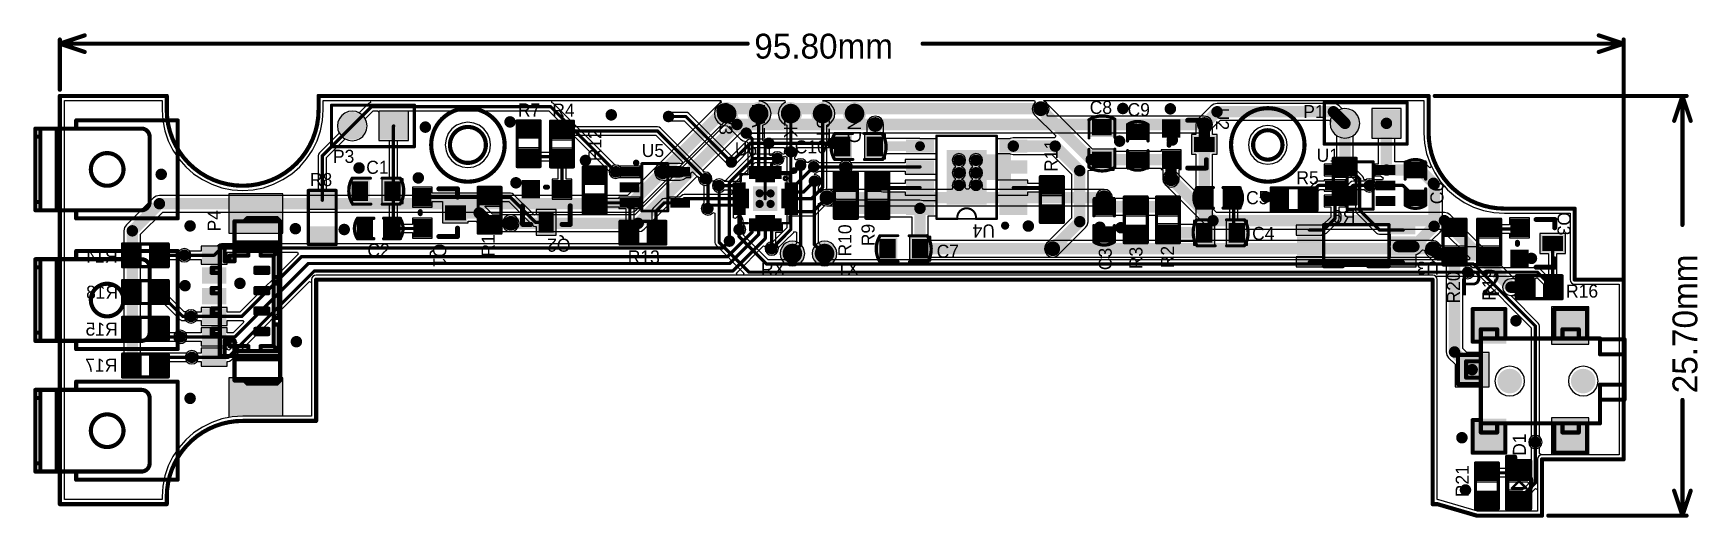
# Model space of a CAD drawing. Extents: x 6.88 to 10.89, y 6.77 to 7.93.
import ezdxf

# ---------------------------------------------------------------- set-up
doc = ezdxf.new("R2010")
doc.units = 0
doc.layers.get('0').update_dxf_attribs({"linetype": 'CONTINUOUS'})
for name, color, linetype in [('BOTTOMLAYER', 5, 'CONTINUOUS'), ('BOTTOMOVERLAY', 54, 'CONTINUOUS'), ('BOTTOMPASTE', 16, 'CONTINUOUS'), ('BOTTOMSOLDER', 6, 'CONTINUOUS'), ('KEEPOUTLAYER', 6, 'CONTINUOUS'), ('MULTILAYER', 9, 'CONTINUOUS'), ('TOPLAYER', 1, 'CONTINUOUS'), ('TOPOVERLAY', 2, 'CONTINUOUS'), ('TOPPASTE', 8, 'CONTINUOUS'), ('TOPSOLDER', 216, 'CONTINUOUS')]:
    doc.layers.add(name, color=color, linetype=linetype)

msp = doc.modelspace()

# ---------------------------------------------------------------- texts
at = {"layer": 'BOTTOMOVERLAY'}
for s, p in [('3V3', (8.530565, 7.76344)), ('DAT', (8.609339, 7.764228)), ('CLK', (8.686865, 7.76344)), ('RST', (8.765638, 7.762653)), ('GND', (8.840442, 7.762259))]:
    msp.add_text(s, height=0.031496, rotation=270, dxfattribs=at).set_placement(p)
at = {"layer": 'BOTTOMOVERLAY', "text_generation_flag": 2}
for s, p in [('R6', (10.064424, 7.475645)), ('R14', (7.079384, 7.380763)), ('R18', (7.080565, 7.293361)), ('R15', (7.079384, 7.204385)), ('R17', (7.078597, 7.117377))]:
    msp.add_text(s, height=0.031496, rotation=360, dxfattribs=at).set_placement(p)
at = {"layer": 'KEEPOUTLAYER'}
msp.add_text('95.80mm', height=0.06, dxfattribs=at).set_placement((8.614905, 7.872332))
msp.add_text('25.70mm', height=0.06, rotation=90, dxfattribs=at).set_placement((10.88939, 7.065495))
at = {"layer": 'TOPOVERLAY'}
for s, rotation, p in [('R7', 360, (8.044738, 7.732731)), ('C8', 360, (9.423872, 7.739031)), ('C9', 360, (9.515211, 7.733519)), ('U2', 270, (9.728203, 7.753598)), ('R12', 90, (8.24592, 7.624858)), ('C10', 360, (8.712455, 7.643755)), ('R11', 90, (9.346231, 7.599319)), ('R8', 360, (7.543164, 7.565015)), ('C1', 360, (7.678991, 7.594543)), ('C5', 360, (9.801038, 7.521314)), ('C6', 90, (10.277022, 7.521314)), ('P4', 90, (7.327809, 7.455566)), ('R10', 90, (8.849069, 7.39533)), ('R9', 90, (8.904975, 7.420133)), ('U4', 180, (9.195132, 7.472495)), ('C4', 360, (9.815605, 7.435094)), ('Q3', 270, (10.552219, 7.502416)), ('C2', 360, (7.681746, 7.394936)), ('R1', 90, (7.988833, 7.394936)), ('Q2', 180, (8.17151, 7.438243)), ('Q1', 270, (7.840408, 7.426039)), ('C7', 360, (9.054581, 7.39218)), ('C3', 90, (9.477022, 7.362259)), ('R3', 90, (9.551038, 7.364621)), ('R2', 90, (9.627022, 7.366983)), ('U3', 180, (10.266392, 7.382732)), ('R20', 90, (10.316786, 7.281944)), ('R19', 90, (10.402613, 7.288637)), ('D1', 90, (10.475841, 6.914621)), ('R21', 90, (10.338046, 6.815015))]:
    msp.add_text(s, height=0.031496, rotation=rotation, dxfattribs=at).set_placement(p)
for s, height, p in [('R4', 0.031496, (8.127809, 7.732338)), ('P1', 0.031496, (9.938833, 7.728795)), ('U6', 0.031496, (8.568, 7.639)), ('P3', 0.031496, (7.598675, 7.620921)), ('U5', 0.031496, (8.343557, 7.635094)), ('U1', 0.031496, (9.971117, 7.623676)), ('R5', 0.031496, (9.922298, 7.569346)), ('R13', 0.031496, (8.309699, 7.378401)), ('RX', 0.031496, (8.630959, 7.348873)), ('TX', 0.031496, (8.812849, 7.350054)), ('P2', 0.06, (10.317, 7.302)), ('R16', 0.031496, (10.572691, 7.296117))]:
    msp.add_text(s, height=height, dxfattribs=at).set_placement(p)

# ---------------------------------------------------------------- blocks, each defined once
blk = doc.blocks.new('TDC_065D_1')
at = {"layer": 'BOTTOMLAYER', "const_width": 0.02559}
for points in [[(0.026575, -0.133858, 1), (0.052165, -0.133858, 1)], [(0.20374, -0.133858, 1), (0.229331, -0.133858, 1)]]:
    blk.add_lwpolyline(points, format="xyb", close=True, dxfattribs=at)
at = {"layer": 'BOTTOMSOLDER', "const_width": 0.02959}
for points in [[(0.024575, -0.133858, 1), (0.054165, -0.133858, 1)], [(0.20174, -0.133858, 1), (0.231331, -0.133858, 1)]]:
    blk.add_lwpolyline(points, format="xyb", close=True, dxfattribs=at)
at = {"layer": 'MULTILAYER', "const_width": 0.02559}
for points in [[(0.026575, -0.133858, 1), (0.052165, -0.133858, 1)], [(0.20374, -0.133858, 1), (0.229331, -0.133858, 1)]]:
    blk.add_lwpolyline(points, format="xyb", close=True, dxfattribs=at)
at = {"layer": 'TOPLAYER', "const_width": 0.02559}
for points in [[(0.026575, -0.133858, 1), (0.052165, -0.133858, 1)], [(0.20374, -0.133858, 1), (0.229331, -0.133858, 1)]]:
    blk.add_lwpolyline(points, format="xyb", close=True, dxfattribs=at)
at = {"layer": 'TOPLAYER'}
for points in [[(0.031496, 0.03937), (0.031496, -0.03937), (0.110236, 0.03937), (0.110236, -0.03937)], [(0.228346, 0.03937), (0.228346, -0.03937), (0.307087, 0.03937), (0.307087, -0.03937)], [(0.271654, -0.125984), (0.271654, -0.19685), (0.34252, -0.125984), (0.34252, -0.19685)], [(0.031496, -0.228346), (0.031496, -0.307087), (0.110236, -0.228346), (0.110236, -0.307087)], [(0.228346, -0.228346), (0.228346, -0.307087), (0.307087, -0.228346), (0.307087, -0.307087)]]:
    blk.add_solid(points, dxfattribs=at)
at = {"layer": 'TOPPASTE'}
for points in [[(0.031496, 0.03937), (0.031496, -0.03937), (0.110236, 0.03937), (0.110236, -0.03937)], [(0.228346, 0.03937), (0.228346, -0.03937), (0.307087, 0.03937), (0.307087, -0.03937)], [(0.271654, -0.125984), (0.271654, -0.19685), (0.34252, -0.125984), (0.34252, -0.19685)], [(0.031496, -0.228346), (0.031496, -0.307087), (0.110236, -0.228346), (0.110236, -0.307087)], [(0.228346, -0.228346), (0.228346, -0.307087), (0.307087, -0.228346), (0.307087, -0.307087)]]:
    blk.add_solid(points, dxfattribs=at)
at = {"layer": 'TOPSOLDER', "const_width": 0.02959}
for points in [[(0.024575, -0.133858, 1), (0.054165, -0.133858, 1)], [(0.20174, -0.133858, 1), (0.231331, -0.133858, 1)]]:
    blk.add_lwpolyline(points, format="xyb", close=True, dxfattribs=at)
at = {"layer": 'TOPSOLDER'}
for points in [[(0.027496, 0.04337), (0.027496, -0.04337), (0.114236, 0.04337), (0.114236, -0.04337)], [(0.224346, 0.04337), (0.224346, -0.04337), (0.311087, 0.04337), (0.311087, -0.04337)], [(0.267654, -0.121984), (0.267654, -0.20085), (0.34652, -0.121984), (0.34652, -0.20085)], [(0.027496, -0.224346), (0.027496, -0.311087), (0.114236, -0.224346), (0.114236, -0.311087)], [(0.224346, -0.224346), (0.224346, -0.311087), (0.311087, -0.224346), (0.311087, -0.311087)]]:
    blk.add_solid(points, dxfattribs=at)
blk = doc.blocks.new('QFN_20_0_4___2')
at = {"layer": 'TOPLAYER'}
for points in [[(-0.035433, 0.074803), (-0.035433, 0.051181), (-0.027559, 0.074803), (-0.027559, 0.051181)], [(-0.019685, 0.074803), (-0.019685, 0.043307), (-0.011811, 0.074803), (-0.011811, 0.043307)], [(-0.003937, 0.074803), (-0.003937, 0.043307), (0.003937, 0.074803), (0.003937, 0.043307)], [(0.011811, 0.074803), (0.011811, 0.043307), (0.019685, 0.074803), (0.019685, 0.043307)], [(0.027559, 0.074803), (0.027559, 0.051181), (0.035433, 0.074803), (0.035433, 0.051181)], [(-0.051181, 0.035433), (-0.074803, 0.035433), (-0.051181, 0.027559), (-0.074803, 0.027559)], [(-0.043307, 0.019685), (-0.074803, 0.019685), (-0.043307, 0.011811), (-0.074803, 0.011811)], [(-0.043307, 0.003937), (-0.074803, 0.003937), (-0.043307, -0.003937), (-0.074803, -0.003937)], [(0.02559, 0.02559), (-0.02559, 0.02559), (0.02559, -0.02559), (-0.02559, -0.02559)], [(0.074803, 0.019685), (0.043307, 0.019685), (0.074803, 0.011811), (0.043307, 0.011811)], [(0.074803, 0.003937), (0.043307, 0.003937), (0.074803, -0.003937), (0.043307, -0.003937)], [(0.074803, 0.035433), (0.051181, 0.035433), (0.074803, 0.027559), (0.051181, 0.027559)], [(-0.043307, -0.011811), (-0.074803, -0.011811), (-0.043307, -0.019685), (-0.074803, -0.019685)], [(-0.051181, -0.027559), (-0.074803, -0.027559), (-0.051181, -0.035433), (-0.074803, -0.035433)], [(0.074803, -0.011811), (0.043307, -0.011811), (0.074803, -0.019685), (0.043307, -0.019685)], [(0.074803, -0.027559), (0.051181, -0.027559), (0.074803, -0.035433), (0.051181, -0.035433)], [(-0.035433, -0.051181), (-0.035433, -0.074803), (-0.027559, -0.051181), (-0.027559, -0.074803)], [(-0.019685, -0.043307), (-0.019685, -0.074803), (-0.011811, -0.043307), (-0.011811, -0.074803)], [(-0.003937, -0.043307), (-0.003937, -0.074803), (0.003937, -0.043307), (0.003937, -0.074803)], [(0.011811, -0.043307), (0.011811, -0.074803), (0.019685, -0.043307), (0.019685, -0.074803)], [(0.027559, -0.051181), (0.027559, -0.074803), (0.035433, -0.051181), (0.035433, -0.074803)]]:
    blk.add_solid(points, dxfattribs=at)
at = {"layer": 'TOPOVERLAY'}
for points, const_width in [([(-0.060532, 0.059055, 1), (-0.057579, 0.059055, 1)], 0.002953), ([(-0.060532, 0.059055, 1), (-0.057579, 0.059055, 1)], 0.002953), ([(-0.060532, 0.04252, 1), (-0.057579, 0.04252, 1)], 0.002953), ([(-0.043996, 0.059055, 1), (-0.041043, 0.059055, 1)], 0.002953), ([(0.04065, 0.059055, 1), (0.043602, 0.059055, 1)], 0.002953), ([(0.052756, 0.048819, 1), (0.044882, 0.048819, 1)], 0.006), ([(0.043382, 0.048819, 1), (0.046382, 0.048819, 1)], 0.003), ([(0.051256, 0.048819, 1), (0.054256, 0.048819, 1)], 0.003), ([(0.057579, 0.059055, 1), (0.060532, 0.059055, 1)], 0.002953), ([(0.057579, 0.059055, 1), (0.060532, 0.059055, 1)], 0.002953), ([(0.057579, 0.04252, 1), (0.060532, 0.04252, 1)], 0.002953), ([(0.064173, 0.067716, 1), (0.06811, 0.067716, 1)], 0.003937), ([(0.074016, 0.067716, 1), (0.066142, 0.067716, 1)], 0.007874), ([(0.072047, 0.067716, 1), (0.075984, 0.067716, 1)], 0.003937), ([(-0.060532, -0.04252, 1), (-0.057579, -0.04252, 1)], 0.002953), ([(0.057579, -0.04252, 1), (0.060532, -0.04252, 1)], 0.002953), ([(-0.060532, -0.059055, 1), (-0.057579, -0.059055, 1)], 0.002953), ([(-0.060532, -0.059055, 1), (-0.057579, -0.059055, 1)], 0.002953), ([(-0.043996, -0.059055, 1), (-0.041043, -0.059055, 1)], 0.002953), ([(0.041043, -0.059055, 1), (0.043996, -0.059055, 1)], 0.002953), ([(0.057579, -0.059055, 1), (0.060532, -0.059055, 1)], 0.002953), ([(0.057579, -0.059055, 1), (0.060532, -0.059055, 1)], 0.002953)]:
    blk.add_lwpolyline(points, format="xyb", close=True, dxfattribs=dict(at, const_width=const_width))
at = {"layer": 'TOPOVERLAY', "const_width": 0.005906}
for points in [[(-0.059055, 0.04252), (-0.059055, 0.059055)], [(-0.059055, 0.059055), (-0.04252, 0.059055)], [(0.042126, 0.059055), (0.059055, 0.059055)], [(0.059055, 0.04252), (0.059055, 0.059055)], [(-0.059055, -0.059055), (-0.059055, -0.04252)], [(0.059055, -0.059055), (0.059055, -0.04252)], [(-0.059055, -0.059055), (-0.04252, -0.059055)], [(0.04252, -0.059055), (0.059055, -0.059055)]]:
    blk.add_lwpolyline(points, dxfattribs=at)
at = {"layer": 'TOPPASTE'}
for points in [[(-0.035433, 0.074803), (-0.035433, 0.051181), (-0.027559, 0.074803), (-0.027559, 0.051181)], [(-0.019685, 0.074803), (-0.019685, 0.043307), (-0.011811, 0.074803), (-0.011811, 0.043307)], [(-0.003937, 0.074803), (-0.003937, 0.043307), (0.003937, 0.074803), (0.003937, 0.043307)], [(0.011811, 0.074803), (0.011811, 0.043307), (0.019685, 0.074803), (0.019685, 0.043307)], [(0.027559, 0.074803), (0.027559, 0.051181), (0.035433, 0.074803), (0.035433, 0.051181)], [(-0.051181, 0.035433), (-0.074803, 0.035433), (-0.051181, 0.027559), (-0.074803, 0.027559)], [(-0.043307, 0.019685), (-0.074803, 0.019685), (-0.043307, 0.011811), (-0.074803, 0.011811)], [(-0.043307, 0.003937), (-0.074803, 0.003937), (-0.043307, -0.003937), (-0.074803, -0.003937)], [(0.02559, 0.02559), (-0.02559, 0.02559), (0.02559, -0.02559), (-0.02559, -0.02559)], [(0.074803, 0.019685), (0.043307, 0.019685), (0.074803, 0.011811), (0.043307, 0.011811)], [(0.074803, 0.003937), (0.043307, 0.003937), (0.074803, -0.003937), (0.043307, -0.003937)], [(0.074803, 0.035433), (0.051181, 0.035433), (0.074803, 0.027559), (0.051181, 0.027559)], [(-0.043307, -0.011811), (-0.074803, -0.011811), (-0.043307, -0.019685), (-0.074803, -0.019685)], [(-0.051181, -0.027559), (-0.074803, -0.027559), (-0.051181, -0.035433), (-0.074803, -0.035433)], [(0.074803, -0.011811), (0.043307, -0.011811), (0.074803, -0.019685), (0.043307, -0.019685)], [(0.074803, -0.027559), (0.051181, -0.027559), (0.074803, -0.035433), (0.051181, -0.035433)], [(-0.035433, -0.051181), (-0.035433, -0.074803), (-0.027559, -0.051181), (-0.027559, -0.074803)], [(-0.019685, -0.043307), (-0.019685, -0.074803), (-0.011811, -0.043307), (-0.011811, -0.074803)], [(-0.003937, -0.043307), (-0.003937, -0.074803), (0.003937, -0.043307), (0.003937, -0.074803)], [(0.011811, -0.043307), (0.011811, -0.074803), (0.019685, -0.043307), (0.019685, -0.074803)], [(0.027559, -0.051181), (0.027559, -0.074803), (0.035433, -0.051181), (0.035433, -0.074803)]]:
    blk.add_solid(points, dxfattribs=at)
at = {"layer": 'TOPSOLDER'}
for points in [[(-0.039433, 0.078803), (-0.039433, 0.047181), (-0.023559, 0.078803), (-0.023559, 0.047181)], [(-0.023685, 0.078803), (-0.023685, 0.039307), (-0.007811, 0.078803), (-0.007811, 0.039307)], [(-0.007937, 0.078803), (-0.007937, 0.039307), (0.007937, 0.078803), (0.007937, 0.039307)], [(0.007811, 0.078803), (0.007811, 0.039307), (0.023685, 0.078803), (0.023685, 0.039307)], [(0.023559, 0.078803), (0.023559, 0.047181), (0.039433, 0.078803), (0.039433, 0.047181)], [(-0.047181, 0.039433), (-0.078803, 0.039433), (-0.047181, 0.023559), (-0.078803, 0.023559)], [(-0.039307, 0.023685), (-0.078803, 0.023685), (-0.039307, 0.007811), (-0.078803, 0.007811)], [(-0.039307, 0.007937), (-0.078803, 0.007937), (-0.039307, -0.007937), (-0.078803, -0.007937)], [(0.02959, 0.02959), (-0.02959, 0.02959), (0.02959, -0.02959), (-0.02959, -0.02959)], [(0.078803, 0.023685), (0.039307, 0.023685), (0.078803, 0.007811), (0.039307, 0.007811)], [(0.078803, 0.007937), (0.039307, 0.007937), (0.078803, -0.007937), (0.039307, -0.007937)], [(0.078803, 0.039433), (0.047181, 0.039433), (0.078803, 0.023559), (0.047181, 0.023559)], [(-0.039307, -0.007811), (-0.078803, -0.007811), (-0.039307, -0.023685), (-0.078803, -0.023685)], [(-0.047181, -0.023559), (-0.078803, -0.023559), (-0.047181, -0.039433), (-0.078803, -0.039433)], [(-0.023685, -0.039307), (-0.023685, -0.078803), (-0.007811, -0.039307), (-0.007811, -0.078803)], [(-0.007937, -0.039307), (-0.007937, -0.078803), (0.007937, -0.039307), (0.007937, -0.078803)], [(0.007811, -0.039307), (0.007811, -0.078803), (0.023685, -0.039307), (0.023685, -0.078803)], [(0.078803, -0.007811), (0.039307, -0.007811), (0.078803, -0.023685), (0.039307, -0.023685)], [(0.078803, -0.023559), (0.047181, -0.023559), (0.078803, -0.039433), (0.047181, -0.039433)], [(-0.039433, -0.047181), (-0.039433, -0.078803), (-0.023559, -0.047181), (-0.023559, -0.078803)], [(0.023559, -0.047181), (0.023559, -0.078803), (0.039433, -0.047181), (0.039433, -0.078803)]]:
    blk.add_solid(points, dxfattribs=at)
blk = doc.blocks.new('SOT_23_5_3')
at = {"layer": 'TOPLAYER'}
for points in [[(-0.045276, 0.080709), (-0.045276, 0.041339), (-0.029528, 0.080709), (-0.029528, 0.041339)], [(0.029528, 0.080709), (0.029528, 0.041339), (0.045276, 0.080709), (0.045276, 0.041339)], [(-0.045276, -0.041339), (-0.045276, -0.080709), (-0.029528, -0.041339), (-0.029528, -0.080709)], [(-0.007874, -0.041339), (-0.007874, -0.080709), (0.007874, -0.041339), (0.007874, -0.080709)], [(0.029528, -0.041339), (0.029528, -0.080709), (0.045276, -0.041339), (0.045276, -0.080709)]]:
    blk.add_solid(points, dxfattribs=at)
at = {"layer": 'TOPOVERLAY', "const_width": 0.007087}
for points in [[(-0.057087, -0.031496), (-0.057087, 0.031496)], [(0.057087, 0.031496), (-0.057087, 0.031496)], [(0.057087, -0.031496), (0.057087, 0.031496)], [(0.057087, -0.031496), (-0.057087, -0.031496)]]:
    blk.add_lwpolyline(points, dxfattribs=at)
at = {"layer": 'TOPOVERLAY'}
for points, const_width in [([(-0.058858, 0.031496, 1), (-0.055315, 0.031496, 1)], 0.003543), ([(-0.058858, 0.031496, 1), (-0.055315, 0.031496, 1)], 0.003543), ([(0.055315, 0.031496, 1), (0.058858, 0.031496, 1)], 0.003543), ([(0.055315, 0.031496, 1), (0.058858, 0.031496, 1)], 0.003543), ([(-0.055, -0.045, 1), (-0.062874, -0.045, 1)], 0.007874), ([(-0.058858, -0.031496, 1), (-0.055315, -0.031496, 1)], 0.003543), ([(-0.058858, -0.031496, 1), (-0.055315, -0.031496, 1)], 0.003543), ([(0.055315, -0.031496, 1), (0.058858, -0.031496, 1)], 0.003543), ([(0.055315, -0.031496, 1), (0.058858, -0.031496, 1)], 0.003543), ([(-0.064842, -0.045, 1), (-0.060906, -0.045, 1)], 0.003937), ([(-0.056968, -0.045, 1), (-0.053032, -0.045, 1)], 0.003937)]:
    blk.add_lwpolyline(points, format="xyb", close=True, dxfattribs=dict(at, const_width=const_width))
at = {"layer": 'TOPPASTE'}
for points in [[(-0.045276, 0.080709), (-0.045276, 0.041339), (-0.029528, 0.080709), (-0.029528, 0.041339)], [(0.029528, 0.080709), (0.029528, 0.041339), (0.045276, 0.080709), (0.045276, 0.041339)], [(-0.045276, -0.041339), (-0.045276, -0.080709), (-0.029528, -0.041339), (-0.029528, -0.080709)], [(-0.007874, -0.041339), (-0.007874, -0.080709), (0.007874, -0.041339), (0.007874, -0.080709)], [(0.029528, -0.041339), (0.029528, -0.080709), (0.045276, -0.041339), (0.045276, -0.080709)]]:
    blk.add_solid(points, dxfattribs=at)
at = {"layer": 'TOPSOLDER'}
for points in [[(-0.049276, 0.084709), (-0.049276, 0.037339), (-0.025528, 0.084709), (-0.025528, 0.037339)], [(0.025528, 0.084709), (0.025528, 0.037339), (0.049276, 0.084709), (0.049276, 0.037339)], [(-0.049276, -0.037339), (-0.049276, -0.084709), (-0.025528, -0.037339), (-0.025528, -0.084709)], [(-0.011874, -0.037339), (-0.011874, -0.084709), (0.011874, -0.037339), (0.011874, -0.084709)], [(0.025528, -0.037339), (0.025528, -0.084709), (0.049276, -0.037339), (0.049276, -0.084709)]]:
    blk.add_solid(points, dxfattribs=at)
blk = doc.blocks.new('ESOP8_4')
at = {"layer": 'TOPLAYER'}
for points in [[(-0.063, 0.082973), (-0.063, 0.142028), (-0.087, 0.082973), (-0.087, 0.142028)], [(-0.013, 0.082973), (-0.013, 0.142028), (-0.037, 0.082973), (-0.037, 0.142028)], [(0.037, 0.082973), (0.037, 0.142028), (0.013, 0.082973), (0.013, 0.142028)], [(0.087, 0.082973), (0.087, 0.142028), (0.063, 0.082973), (0.063, 0.142028)], [(0.062008, -0.044488), (0.062008, 0.044488), (-0.062008, -0.044488), (-0.062008, 0.044488)], [(-0.063, -0.142028), (-0.063, -0.082973), (-0.087, -0.142028), (-0.087, -0.082973)], [(-0.013, -0.142028), (-0.013, -0.082973), (-0.037, -0.142028), (-0.037, -0.082973)], [(0.037, -0.142028), (0.037, -0.082973), (0.013, -0.142028), (0.013, -0.082973)], [(0.087, -0.142028), (0.087, -0.082973), (0.063, -0.142028), (0.063, -0.082973)]]:
    blk.add_solid(points, dxfattribs=at)
at = {"layer": 'TOPOVERLAY'}
for points, const_width in [([(-0.1, 0.0725), (-0.1, 0.0225)], 0.005906), ([(-0.1, 0.0725), (0.1, 0.0725)], 0.005906), ([(0.1, 0.0725), (0.1, -0.0725)], 0.005906), ([(-0.1, 0.0225), (-0.095, 0.0225)], 0.004921), ([(-0.1, -0.0225), (-0.1, -0.0725)], 0.005906), ([(-0.1, -0.0225), (-0.095, -0.0225)], 0.004921), ([(-0.1, -0.0725), (0.1, -0.0725)], 0.005906)]:
    blk.add_lwpolyline(points, dxfattribs=dict(at, const_width=const_width))
for points, const_width in [([(-0.101476, 0.0725, 1), (-0.098524, 0.0725, 1)], 0.002953), ([(-0.101476, 0.0725, 1), (-0.098524, 0.0725, 1)], 0.002953), ([(0.098524, 0.0725, 1), (0.101476, 0.0725, 1)], 0.002953), ([(0.098524, 0.0725, 1), (0.101476, 0.0725, 1)], 0.002953), ([(-0.101476, 0.0225, 1), (-0.098524, 0.0225, 1)], 0.002953), ([(-0.10123, 0.0225, 1), (-0.09877, 0.0225, 1)], 0.002461), ([(-0.09625, 0.0225, 1), (-0.09375, 0.0225, 1)], 0.0025), ([(-0.09623, 0.0225, 1), (-0.09377, 0.0225, 1)], 0.002461), ([(-0.101476, -0.0225, 1), (-0.098524, -0.0225, 1)], 0.002953), ([(-0.10123, -0.0225, 1), (-0.09877, -0.0225, 1)], 0.002461), ([(-0.09625, -0.0225, 1), (-0.09375, -0.0225, 1)], 0.0025), ([(-0.09623, -0.0225, 1), (-0.09377, -0.0225, 1)], 0.002461), ([(-0.101476, -0.0725, 1), (-0.098524, -0.0725, 1)], 0.002953), ([(-0.101476, -0.0725, 1), (-0.098524, -0.0725, 1)], 0.002953), ([(0.098524, -0.0725, 1), (0.101476, -0.0725, 1)], 0.002953), ([(0.098524, -0.0725, 1), (0.101476, -0.0725, 1)], 0.002953), ([(-0.111614, -0.092814, 1), (-0.121457, -0.092814, 1)], 0.009843), ([(-0.123917, -0.092814, 1), (-0.118996, -0.092814, 1)], 0.004921), ([(-0.114075, -0.092814, 1), (-0.109154, -0.092814, 1)], 0.004921)]:
    blk.add_lwpolyline(points, format="xyb", close=True, dxfattribs=dict(at, const_width=const_width))
at = {"layer": 'TOPOVERLAY', "const_width": 0.005}
blk.add_lwpolyline([(-0.095, 0.0225, -0.895675), (-0.095, -0.0225)], format="xyb", dxfattribs=at)
at = {"layer": 'TOPPASTE'}
for points in [[(-0.063, 0.082973), (-0.063, 0.142028), (-0.087, 0.082973), (-0.087, 0.142028)], [(-0.013, 0.082973), (-0.013, 0.142028), (-0.037, 0.082973), (-0.037, 0.142028)], [(0.037, 0.082973), (0.037, 0.142028), (0.013, 0.082973), (0.013, 0.142028)], [(0.087, 0.082973), (0.087, 0.142028), (0.063, 0.082973), (0.063, 0.142028)], [(0.062008, -0.044488), (0.062008, 0.044488), (-0.062008, -0.044488), (-0.062008, 0.044488)], [(-0.063, -0.142028), (-0.063, -0.082973), (-0.087, -0.142028), (-0.087, -0.082973)], [(-0.013, -0.142028), (-0.013, -0.082973), (-0.037, -0.142028), (-0.037, -0.082973)], [(0.037, -0.142028), (0.037, -0.082973), (0.013, -0.142028), (0.013, -0.082973)], [(0.087, -0.142028), (0.087, -0.082973), (0.063, -0.142028), (0.063, -0.082973)]]:
    blk.add_solid(points, dxfattribs=at)
at = {"layer": 'TOPSOLDER'}
for points in [[(-0.059, 0.078973), (-0.059, 0.146028), (-0.091, 0.078973), (-0.091, 0.146028)], [(-0.009, 0.078973), (-0.009, 0.146028), (-0.041, 0.078973), (-0.041, 0.146028)], [(0.041, 0.078973), (0.041, 0.146028), (0.009, 0.078973), (0.009, 0.146028)], [(0.091, 0.078973), (0.091, 0.146028), (0.059, 0.078973), (0.059, 0.146028)], [(0.066008, -0.048488), (0.066008, 0.048488), (-0.066008, -0.048488), (-0.066008, 0.048488)], [(-0.059, -0.146028), (-0.059, -0.078973), (-0.091, -0.146028), (-0.091, -0.078973)], [(-0.009, -0.146028), (-0.009, -0.078973), (-0.041, -0.146028), (-0.041, -0.078973)], [(0.041, -0.146028), (0.041, -0.078973), (0.009, -0.146028), (0.009, -0.078973)], [(0.091, -0.146028), (0.091, -0.078973), (0.059, -0.146028), (0.059, -0.078973)]]:
    blk.add_solid(points, dxfattribs=at)
blk = doc.blocks.new('TSSOP_8_5')
at = {"layer": 'TOPLAYER'}
for points in [[(-0.044685, 0.087598), (-0.032087, 0.087598), (-0.044685, 0.13878), (-0.032087, 0.13878)], [(-0.019094, 0.087598), (-0.006496, 0.087598), (-0.019094, 0.13878), (-0.006496, 0.13878)], [(0.006496, 0.087598), (0.019095, 0.087598), (0.006496, 0.13878), (0.019095, 0.13878)], [(0.032087, 0.087598), (0.044685, 0.087598), (0.032087, 0.13878), (0.044685, 0.13878)], [(-0.044685, -0.13878), (-0.032087, -0.13878), (-0.044685, -0.087598), (-0.032087, -0.087598)], [(-0.019094, -0.13878), (-0.006496, -0.13878), (-0.019094, -0.087598), (-0.006496, -0.087598)], [(0.006496, -0.13878), (0.019095, -0.13878), (0.006496, -0.087598), (0.019095, -0.087598)], [(0.032087, -0.13878), (0.044685, -0.13878), (0.032087, -0.087598), (0.044685, -0.087598)]]:
    blk.add_solid(points, dxfattribs=at)
at = {"layer": 'TOPOVERLAY', "const_width": 0.007874}
for points in [[(-0.049606, 0.07874), (-0.049606, 0.03191)], [(-0.049606, 0.07874), (0.051575, 0.07874)], [(0.051575, 0.07874), (0.051575, -0.07874)], [(-0.049606, -0.02813), (-0.049606, -0.07874)], [(-0.049606, -0.07874), (0.051575, -0.07874)]]:
    blk.add_lwpolyline(points, dxfattribs=at)
at = {"layer": 'TOPOVERLAY', "const_width": 0.003937}
for points in [[(-0.051575, 0.07874, 1), (-0.047638, 0.07874, 1)], [(-0.051575, 0.07874, 1), (-0.047638, 0.07874, 1)], [(0.049606, 0.07874, 1), (0.053543, 0.07874, 1)], [(0.049606, 0.07874, 1), (0.053543, 0.07874, 1)], [(-0.051575, 0.03191, 1), (-0.047638, 0.03191, 1)], [(-0.051575, 0.03191, 1), (-0.047638, 0.03191, 1)], [(-0.051575, -0.02813, 1), (-0.047638, -0.02813, 1)], [(-0.051575, -0.02813, 1), (-0.047638, -0.02813, 1)], [(-0.051575, -0.07874, 1), (-0.047638, -0.07874, 1)], [(-0.051575, -0.07874, 1), (-0.047638, -0.07874, 1)], [(0.049606, -0.07874, 1), (0.053543, -0.07874, 1)], [(0.049606, -0.07874, 1), (0.053543, -0.07874, 1)]]:
    blk.add_lwpolyline(points, format="xyb", close=True, dxfattribs=at)
at = {"layer": 'TOPOVERLAY', "const_width": 0.007874}
blk.add_lwpolyline([(-0.049606, 0.03191, -0.414214), (-0.049606, -0.02813)], format="xyb", dxfattribs=at)
at = {"layer": 'TOPPASTE'}
for points in [[(-0.044685, 0.087598), (-0.032087, 0.087598), (-0.044685, 0.13878), (-0.032087, 0.13878)], [(-0.019094, 0.087598), (-0.006496, 0.087598), (-0.019094, 0.13878), (-0.006496, 0.13878)], [(0.006496, 0.087598), (0.019095, 0.087598), (0.006496, 0.13878), (0.019095, 0.13878)], [(0.032087, 0.087598), (0.044685, 0.087598), (0.032087, 0.13878), (0.044685, 0.13878)], [(-0.044685, -0.13878), (-0.032087, -0.13878), (-0.044685, -0.087598), (-0.032087, -0.087598)], [(-0.019094, -0.13878), (-0.006496, -0.13878), (-0.019094, -0.087598), (-0.006496, -0.087598)], [(0.006496, -0.13878), (0.019095, -0.13878), (0.006496, -0.087598), (0.019095, -0.087598)], [(0.032087, -0.13878), (0.044685, -0.13878), (0.032087, -0.087598), (0.044685, -0.087598)]]:
    blk.add_solid(points, dxfattribs=at)
at = {"layer": 'TOPSOLDER'}
for points in [[(-0.048685, 0.083599), (-0.028087, 0.083599), (-0.048685, 0.14278), (-0.028087, 0.14278)], [(-0.023094, 0.083599), (-0.002496, 0.083599), (-0.023094, 0.14278), (-0.002496, 0.14278)], [(0.002496, 0.083599), (0.023095, 0.083599), (0.002496, 0.14278), (0.023095, 0.14278)], [(0.028087, 0.083599), (0.048685, 0.083599), (0.028087, 0.14278), (0.048685, 0.14278)], [(-0.048685, -0.14278), (-0.028087, -0.14278), (-0.048685, -0.083599), (-0.028087, -0.083599)], [(-0.023094, -0.14278), (-0.002496, -0.14278), (-0.023094, -0.083599), (-0.002496, -0.083599)], [(0.002496, -0.14278), (0.023095, -0.14278), (0.002496, -0.083599), (0.023095, -0.083599)], [(0.028087, -0.14278), (0.048685, -0.14278), (0.028087, -0.083599), (0.048685, -0.083599)]]:
    blk.add_solid(points, dxfattribs=at)
blk = doc.blocks.new('SOT_23_6')
at = {"layer": 'TOPLAYER'}
for points in [[(-0.01748, 0.024969), (0.01852, 0.024969), (-0.01748, 0.074968), (0.01852, 0.074968)], [(-0.05548, -0.048031), (-0.01948, -0.048031), (-0.05548, -0.012032), (-0.01948, -0.012032)], [(0.01952, -0.048031), (0.05552, -0.048031), (0.01952, -0.012032), (0.05552, -0.012032)]]:
    blk.add_solid(points, dxfattribs=at)
at = {"layer": 'TOPOVERLAY', "const_width": 0.012}
for points in [[(-0.05748, 0.009968), (-0.05748, 0.054969)], [(-0.03748, 0.054969), (-0.05748, 0.054969)], [(0.05752, 0.054969), (0.03752, 0.054969)], [(0.05752, 0.009968), (0.05752, 0.054969)], [(0.00252, -0.035032), (-0.00248, -0.035032)]]:
    blk.add_lwpolyline(points, dxfattribs=at)
at = {"layer": 'TOPOVERLAY', "const_width": 0.006}
for points in [[(-0.06048, 0.054969, 1), (-0.05448, 0.054969, 1)], [(-0.06048, 0.054969, 1), (-0.05448, 0.054969, 1)], [(-0.04048, 0.054969, 1), (-0.03448, 0.054969, 1)], [(0.03452, 0.054969, 1), (0.04052, 0.054969, 1)], [(0.05452, 0.054969, 1), (0.06052, 0.054969, 1)], [(0.05452, 0.054969, 1), (0.06052, 0.054969, 1)], [(-0.06048, 0.009968, 1), (-0.05448, 0.009968, 1)], [(0.05452, 0.009968, 1), (0.06052, 0.009968, 1)], [(-0.00548, -0.035032, 1), (0.00052, -0.035032, 1)], [(-0.00048, -0.035032, 1), (0.00552, -0.035032, 1)]]:
    blk.add_lwpolyline(points, format="xyb", close=True, dxfattribs=at)
at = {"layer": 'TOPPASTE'}
for points in [[(-0.01748, 0.024969), (0.01852, 0.024969), (-0.01748, 0.074968), (0.01852, 0.074968)], [(-0.05548, -0.048031), (-0.01948, -0.048031), (-0.05548, -0.012032), (-0.01948, -0.012032)], [(0.01952, -0.048031), (0.05552, -0.048031), (0.01952, -0.012032), (0.05552, -0.012032)]]:
    blk.add_solid(points, dxfattribs=at)
at = {"layer": 'TOPSOLDER'}
for points in [[(-0.02148, 0.020969), (0.02252, 0.020969), (-0.02148, 0.078968), (0.02252, 0.078968)], [(-0.05948, -0.052032), (-0.01548, -0.052032), (-0.05948, -0.008032), (-0.01548, -0.008032)], [(0.01552, -0.052032), (0.05952, -0.052032), (0.01552, -0.008032), (0.05952, -0.008032)]]:
    blk.add_solid(points, dxfattribs=at)
blk = doc.blocks.new('SOT_23_6L_7')
at = {"layer": 'TOPLAYER'}
for points in [[(-0.045276, 0.080709), (-0.045276, 0.041339), (-0.029528, 0.080709), (-0.029528, 0.041339)], [(-0.007874, 0.080709), (-0.007874, 0.041339), (0.007874, 0.080709), (0.007874, 0.041339)], [(0.029528, 0.080709), (0.029528, 0.041339), (0.045276, 0.080709), (0.045276, 0.041339)], [(-0.045276, -0.041339), (-0.045276, -0.080709), (-0.029528, -0.041339), (-0.029528, -0.080709)], [(-0.007874, -0.041339), (-0.007874, -0.080709), (0.007874, -0.041339), (0.007874, -0.080709)], [(0.029528, -0.041339), (0.029528, -0.080709), (0.045276, -0.041339), (0.045276, -0.080709)]]:
    blk.add_solid(points, dxfattribs=at)
at = {"layer": 'TOPOVERLAY', "const_width": 0.007087}
for points in [[(-0.057087, -0.031496), (-0.057087, 0.031496)], [(0.057087, 0.031496), (-0.057087, 0.031496)], [(0.057087, -0.031496), (0.057087, 0.031496)], [(0.057087, -0.031496), (-0.057087, -0.031496)]]:
    blk.add_lwpolyline(points, dxfattribs=at)
at = {"layer": 'TOPOVERLAY'}
for points, const_width in [([(-0.058858, 0.031496, 1), (-0.055315, 0.031496, 1)], 0.003543), ([(-0.058858, 0.031496, 1), (-0.055315, 0.031496, 1)], 0.003543), ([(0.055315, 0.031496, 1), (0.058858, 0.031496, 1)], 0.003543), ([(0.055315, 0.031496, 1), (0.058858, 0.031496, 1)], 0.003543), ([(-0.055, -0.045, 1), (-0.062874, -0.045, 1)], 0.007874), ([(-0.058858, -0.031496, 1), (-0.055315, -0.031496, 1)], 0.003543), ([(-0.058858, -0.031496, 1), (-0.055315, -0.031496, 1)], 0.003543), ([(0.055315, -0.031496, 1), (0.058858, -0.031496, 1)], 0.003543), ([(0.055315, -0.031496, 1), (0.058858, -0.031496, 1)], 0.003543), ([(-0.064842, -0.045, 1), (-0.060906, -0.045, 1)], 0.003937), ([(-0.056968, -0.045, 1), (-0.053032, -0.045, 1)], 0.003937)]:
    blk.add_lwpolyline(points, format="xyb", close=True, dxfattribs=dict(at, const_width=const_width))
at = {"layer": 'TOPPASTE'}
for points in [[(-0.045276, 0.080709), (-0.045276, 0.041339), (-0.029528, 0.080709), (-0.029528, 0.041339)], [(-0.007874, 0.080709), (-0.007874, 0.041339), (0.007874, 0.080709), (0.007874, 0.041339)], [(0.029528, 0.080709), (0.029528, 0.041339), (0.045276, 0.080709), (0.045276, 0.041339)], [(-0.045276, -0.041339), (-0.045276, -0.080709), (-0.029528, -0.041339), (-0.029528, -0.080709)], [(-0.007874, -0.041339), (-0.007874, -0.080709), (0.007874, -0.041339), (0.007874, -0.080709)], [(0.029528, -0.041339), (0.029528, -0.080709), (0.045276, -0.041339), (0.045276, -0.080709)]]:
    blk.add_solid(points, dxfattribs=at)
at = {"layer": 'TOPSOLDER'}
for points in [[(-0.049276, 0.084709), (-0.049276, 0.037339), (-0.025528, 0.084709), (-0.025528, 0.037339)], [(-0.011874, 0.084709), (-0.011874, 0.037339), (0.011874, 0.084709), (0.011874, 0.037339)], [(0.025528, 0.084709), (0.025528, 0.037339), (0.049276, 0.084709), (0.049276, 0.037339)], [(-0.049276, -0.037339), (-0.049276, -0.084709), (-0.025528, -0.037339), (-0.025528, -0.084709)], [(-0.011874, -0.037339), (-0.011874, -0.084709), (0.011874, -0.037339), (0.011874, -0.084709)], [(0.025528, -0.037339), (0.025528, -0.084709), (0.049276, -0.037339), (0.049276, -0.084709)]]:
    blk.add_solid(points, dxfattribs=at)
blk = doc.blocks.new('TP_1_2_8')
at = {"layer": 'TOPLAYER', "const_width": 0.023622}
blk.add_lwpolyline([(-0.011811, 0, 1), (0.011811, 0, 1)], format="xyb", close=True, dxfattribs=at)
at = {"layer": 'TOPPASTE', "const_width": 0.023622}
blk.add_lwpolyline([(-0.011811, 0, 1), (0.011811, 0, 1)], format="xyb", close=True, dxfattribs=at)
at = {"layer": 'TOPSOLDER', "const_width": 0.027622}
blk.add_lwpolyline([(-0.013811, 0, 1), (0.013811, 0, 1)], format="xyb", close=True, dxfattribs=at)
blk = doc.blocks.new('TP_1_2_9')
at = {"layer": 'TOPLAYER', "const_width": 0.023622}
blk.add_lwpolyline([(-0.011811, 0, 1), (0.011811, 0, 1)], format="xyb", close=True, dxfattribs=at)
at = {"layer": 'TOPPASTE', "const_width": 0.023622}
blk.add_lwpolyline([(-0.011811, 0, 1), (0.011811, 0, 1)], format="xyb", close=True, dxfattribs=at)
at = {"layer": 'TOPSOLDER', "const_width": 0.027622}
blk.add_lwpolyline([(-0.013811, 0, 1), (0.013811, 0, 1)], format="xyb", close=True, dxfattribs=at)
blk = doc.blocks.new('TP_1_2_10')
at = {"layer": 'TOPLAYER', "const_width": 0.023622}
blk.add_lwpolyline([(-0.011811, 0, 1), (0.011811, 0, 1)], format="xyb", close=True, dxfattribs=at)
at = {"layer": 'TOPPASTE', "const_width": 0.023622}
blk.add_lwpolyline([(-0.011811, 0, 1), (0.011811, 0, 1)], format="xyb", close=True, dxfattribs=at)
at = {"layer": 'TOPSOLDER', "const_width": 0.027622}
blk.add_lwpolyline([(-0.013811, 0, 1), (0.013811, 0, 1)], format="xyb", close=True, dxfattribs=at)
blk = doc.blocks.new('TP_1_2_11')
at = {"layer": 'TOPLAYER', "const_width": 0.023622}
blk.add_lwpolyline([(-0.011811, 0, 1), (0.011811, 0, 1)], format="xyb", close=True, dxfattribs=at)
at = {"layer": 'TOPPASTE', "const_width": 0.023622}
blk.add_lwpolyline([(-0.011811, 0, 1), (0.011811, 0, 1)], format="xyb", close=True, dxfattribs=at)
at = {"layer": 'TOPSOLDER', "const_width": 0.027622}
blk.add_lwpolyline([(-0.013811, 0, 1), (0.013811, 0, 1)], format="xyb", close=True, dxfattribs=at)
blk = doc.blocks.new('TP_1_2_12')
at = {"layer": 'TOPLAYER', "const_width": 0.023622}
blk.add_lwpolyline([(-0.011811, 0, 1), (0.011811, 0, 1)], format="xyb", close=True, dxfattribs=at)
at = {"layer": 'TOPPASTE', "const_width": 0.023622}
blk.add_lwpolyline([(-0.011811, 0, 1), (0.011811, 0, 1)], format="xyb", close=True, dxfattribs=at)
at = {"layer": 'TOPSOLDER', "const_width": 0.027622}
blk.add_lwpolyline([(-0.013811, 0, 1), (0.013811, 0, 1)], format="xyb", close=True, dxfattribs=at)
blk = doc.blocks.new('R_0603_13')
at = {"layer": 'TOPLAYER'}
for points in [[(-0.015748, -0.019685), (-0.015748, 0.019685), (-0.047244, -0.019685), (-0.047244, 0.019685)], [(0.047244, -0.019685), (0.047244, 0.019685), (0.015748, -0.019685), (0.015748, 0.019685)]]:
    blk.add_solid(points, dxfattribs=at)
at = {"layer": 'TOPOVERLAY', "const_width": 0.007874}
for points in [[(-0.055118, 0.027559), (-0.055118, -0.027559)], [(-0.055118, 0.027559), (0.055118, 0.027559)], [(0.055118, 0.027559), (0.055118, -0.027559)], [(-0.055118, -0.027559), (0.055118, -0.027559)]]:
    blk.add_lwpolyline(points, dxfattribs=at)
at = {"layer": 'TOPOVERLAY', "const_width": 0.003937}
for points in [[(-0.057087, 0.027559, 1), (-0.05315, 0.027559, 1)], [(-0.057087, 0.027559, 1), (-0.05315, 0.027559, 1)], [(0.05315, 0.027559, 1), (0.057087, 0.027559, 1)], [(0.05315, 0.027559, 1), (0.057087, 0.027559, 1)], [(-0.057087, -0.027559, 1), (-0.05315, -0.027559, 1)], [(-0.057087, -0.027559, 1), (-0.05315, -0.027559, 1)], [(0.05315, -0.027559, 1), (0.057087, -0.027559, 1)], [(0.05315, -0.027559, 1), (0.057087, -0.027559, 1)]]:
    blk.add_lwpolyline(points, format="xyb", close=True, dxfattribs=at)
at = {"layer": 'TOPPASTE'}
for points in [[(-0.015748, -0.019685), (-0.015748, 0.019685), (-0.047244, -0.019685), (-0.047244, 0.019685)], [(0.047244, -0.019685), (0.047244, 0.019685), (0.015748, -0.019685), (0.015748, 0.019685)]]:
    blk.add_solid(points, dxfattribs=at)
at = {"layer": 'TOPSOLDER'}
for points in [[(-0.011748, -0.023685), (-0.011748, 0.023685), (-0.051244, -0.023685), (-0.051244, 0.023685)], [(0.051244, -0.023685), (0.051244, 0.023685), (0.011748, -0.023685), (0.011748, 0.023685)]]:
    blk.add_solid(points, dxfattribs=at)
blk = doc.blocks.new('R_0603_14')
at = {"layer": 'TOPLAYER'}
for points in [[(-0.015748, -0.019685), (-0.015748, 0.019685), (-0.047244, -0.019685), (-0.047244, 0.019685)], [(0.047244, -0.019685), (0.047244, 0.019685), (0.015748, -0.019685), (0.015748, 0.019685)]]:
    blk.add_solid(points, dxfattribs=at)
at = {"layer": 'TOPOVERLAY', "const_width": 0.007874}
for points in [[(-0.055118, 0.027559), (-0.055118, -0.027559)], [(-0.055118, 0.027559), (0.055118, 0.027559)], [(0.055118, 0.027559), (0.055118, -0.027559)], [(-0.055118, -0.027559), (0.055118, -0.027559)]]:
    blk.add_lwpolyline(points, dxfattribs=at)
at = {"layer": 'TOPOVERLAY', "const_width": 0.003937}
for points in [[(-0.057087, 0.027559, 1), (-0.05315, 0.027559, 1)], [(-0.057087, 0.027559, 1), (-0.05315, 0.027559, 1)], [(0.05315, 0.027559, 1), (0.057087, 0.027559, 1)], [(0.05315, 0.027559, 1), (0.057087, 0.027559, 1)], [(-0.057087, -0.027559, 1), (-0.05315, -0.027559, 1)], [(-0.057087, -0.027559, 1), (-0.05315, -0.027559, 1)], [(0.05315, -0.027559, 1), (0.057087, -0.027559, 1)], [(0.05315, -0.027559, 1), (0.057087, -0.027559, 1)]]:
    blk.add_lwpolyline(points, format="xyb", close=True, dxfattribs=at)
at = {"layer": 'TOPPASTE'}
for points in [[(-0.015748, -0.019685), (-0.015748, 0.019685), (-0.047244, -0.019685), (-0.047244, 0.019685)], [(0.047244, -0.019685), (0.047244, 0.019685), (0.015748, -0.019685), (0.015748, 0.019685)]]:
    blk.add_solid(points, dxfattribs=at)
at = {"layer": 'TOPSOLDER'}
for points in [[(-0.011748, -0.023685), (-0.011748, 0.023685), (-0.051244, -0.023685), (-0.051244, 0.023685)], [(0.051244, -0.023685), (0.051244, 0.023685), (0.011748, -0.023685), (0.011748, 0.023685)]]:
    blk.add_solid(points, dxfattribs=at)
blk = doc.blocks.new('R_0603_15')
at = {"layer": 'TOPLAYER'}
for points in [[(-0.015748, -0.019685), (-0.015748, 0.019685), (-0.047244, -0.019685), (-0.047244, 0.019685)], [(0.047244, -0.019685), (0.047244, 0.019685), (0.015748, -0.019685), (0.015748, 0.019685)]]:
    blk.add_solid(points, dxfattribs=at)
at = {"layer": 'TOPOVERLAY', "const_width": 0.007874}
for points in [[(-0.055118, 0.027559), (-0.055118, -0.027559)], [(-0.055118, 0.027559), (0.055118, 0.027559)], [(0.055118, 0.027559), (0.055118, -0.027559)], [(-0.055118, -0.027559), (0.055118, -0.027559)]]:
    blk.add_lwpolyline(points, dxfattribs=at)
at = {"layer": 'TOPOVERLAY', "const_width": 0.003937}
for points in [[(-0.057087, 0.027559, 1), (-0.05315, 0.027559, 1)], [(-0.057087, 0.027559, 1), (-0.05315, 0.027559, 1)], [(0.05315, 0.027559, 1), (0.057087, 0.027559, 1)], [(0.05315, 0.027559, 1), (0.057087, 0.027559, 1)], [(-0.057087, -0.027559, 1), (-0.05315, -0.027559, 1)], [(-0.057087, -0.027559, 1), (-0.05315, -0.027559, 1)], [(0.05315, -0.027559, 1), (0.057087, -0.027559, 1)], [(0.05315, -0.027559, 1), (0.057087, -0.027559, 1)]]:
    blk.add_lwpolyline(points, format="xyb", close=True, dxfattribs=at)
at = {"layer": 'TOPPASTE'}
for points in [[(-0.015748, -0.019685), (-0.015748, 0.019685), (-0.047244, -0.019685), (-0.047244, 0.019685)], [(0.047244, -0.019685), (0.047244, 0.019685), (0.015748, -0.019685), (0.015748, 0.019685)]]:
    blk.add_solid(points, dxfattribs=at)
at = {"layer": 'TOPSOLDER'}
for points in [[(-0.011748, -0.023685), (-0.011748, 0.023685), (-0.051244, -0.023685), (-0.051244, 0.023685)], [(0.051244, -0.023685), (0.051244, 0.023685), (0.011748, -0.023685), (0.011748, 0.023685)]]:
    blk.add_solid(points, dxfattribs=at)
blk = doc.blocks.new('R_0603_B_16')
at = {"layer": 'BOTTOMLAYER'}
for points in [[(-0.047244, 0.019685), (-0.047244, -0.019685), (-0.015748, 0.019685), (-0.015748, -0.019685)], [(0.015748, 0.019685), (0.015748, -0.019685), (0.047244, 0.019685), (0.047244, -0.019685)]]:
    blk.add_solid(points, dxfattribs=at)
at = {"layer": 'BOTTOMOVERLAY', "const_width": 0.007874}
for points in [[(-0.055118, -0.027559), (-0.055118, 0.027559)], [(-0.055118, 0.027559), (0.055118, 0.027559)], [(0.055118, -0.027559), (0.055118, 0.027559)], [(-0.055118, -0.027559), (0.055118, -0.027559)]]:
    blk.add_lwpolyline(points, dxfattribs=at)
at = {"layer": 'BOTTOMOVERLAY', "const_width": 0.003937}
for points in [[(-0.057087, 0.027559, 1), (-0.05315, 0.027559, 1)], [(-0.057087, 0.027559, 1), (-0.05315, 0.027559, 1)], [(0.05315, 0.027559, 1), (0.057087, 0.027559, 1)], [(0.05315, 0.027559, 1), (0.057087, 0.027559, 1)], [(-0.057087, -0.027559, 1), (-0.05315, -0.027559, 1)], [(-0.057087, -0.027559, 1), (-0.05315, -0.027559, 1)], [(0.05315, -0.027559, 1), (0.057087, -0.027559, 1)], [(0.05315, -0.027559, 1), (0.057087, -0.027559, 1)]]:
    blk.add_lwpolyline(points, format="xyb", close=True, dxfattribs=at)
at = {"layer": 'BOTTOMPASTE'}
for points in [[(-0.047244, 0.019685), (-0.047244, -0.019685), (-0.015748, 0.019685), (-0.015748, -0.019685)], [(0.015748, 0.019685), (0.015748, -0.019685), (0.047244, 0.019685), (0.047244, -0.019685)]]:
    blk.add_solid(points, dxfattribs=at)
at = {"layer": 'BOTTOMSOLDER'}
for points in [[(-0.051244, 0.023685), (-0.051244, -0.023685), (-0.011748, 0.023685), (-0.011748, -0.023685)], [(0.011748, 0.023685), (0.011748, -0.023685), (0.051244, 0.023685), (0.051244, -0.023685)]]:
    blk.add_solid(points, dxfattribs=at)
blk = doc.blocks.new('R_0603_B_17')
at = {"layer": 'BOTTOMLAYER'}
for points in [[(-0.047244, 0.019685), (-0.047244, -0.019685), (-0.015748, 0.019685), (-0.015748, -0.019685)], [(0.015748, 0.019685), (0.015748, -0.019685), (0.047244, 0.019685), (0.047244, -0.019685)]]:
    blk.add_solid(points, dxfattribs=at)
at = {"layer": 'BOTTOMOVERLAY', "const_width": 0.007874}
for points in [[(-0.055118, -0.027559), (-0.055118, 0.027559)], [(-0.055118, 0.027559), (0.055118, 0.027559)], [(0.055118, -0.027559), (0.055118, 0.027559)], [(-0.055118, -0.027559), (0.055118, -0.027559)]]:
    blk.add_lwpolyline(points, dxfattribs=at)
at = {"layer": 'BOTTOMOVERLAY', "const_width": 0.003937}
for points in [[(-0.057087, 0.027559, 1), (-0.05315, 0.027559, 1)], [(-0.057087, 0.027559, 1), (-0.05315, 0.027559, 1)], [(0.05315, 0.027559, 1), (0.057087, 0.027559, 1)], [(0.05315, 0.027559, 1), (0.057087, 0.027559, 1)], [(-0.057087, -0.027559, 1), (-0.05315, -0.027559, 1)], [(-0.057087, -0.027559, 1), (-0.05315, -0.027559, 1)], [(0.05315, -0.027559, 1), (0.057087, -0.027559, 1)], [(0.05315, -0.027559, 1), (0.057087, -0.027559, 1)]]:
    blk.add_lwpolyline(points, format="xyb", close=True, dxfattribs=at)
at = {"layer": 'BOTTOMPASTE'}
for points in [[(-0.047244, 0.019685), (-0.047244, -0.019685), (-0.015748, 0.019685), (-0.015748, -0.019685)], [(0.015748, 0.019685), (0.015748, -0.019685), (0.047244, 0.019685), (0.047244, -0.019685)]]:
    blk.add_solid(points, dxfattribs=at)
at = {"layer": 'BOTTOMSOLDER'}
for points in [[(-0.051244, 0.023685), (-0.051244, -0.023685), (-0.011748, 0.023685), (-0.011748, -0.023685)], [(0.011748, 0.023685), (0.011748, -0.023685), (0.051244, 0.023685), (0.051244, -0.023685)]]:
    blk.add_solid(points, dxfattribs=at)
blk = doc.blocks.new('R_0603_18')
at = {"layer": 'TOPLAYER'}
for points in [[(-0.015748, -0.019685), (-0.015748, 0.019685), (-0.047244, -0.019685), (-0.047244, 0.019685)], [(0.047244, -0.019685), (0.047244, 0.019685), (0.015748, -0.019685), (0.015748, 0.019685)]]:
    blk.add_solid(points, dxfattribs=at)
at = {"layer": 'TOPOVERLAY', "const_width": 0.007874}
for points in [[(-0.055118, 0.027559), (-0.055118, -0.027559)], [(0.055118, 0.027559), (-0.055118, 0.027559)], [(0.055118, 0.027559), (0.055118, -0.027559)], [(0.055118, -0.027559), (-0.055118, -0.027559)]]:
    blk.add_lwpolyline(points, dxfattribs=at)
at = {"layer": 'TOPOVERLAY', "const_width": 0.003937}
for points in [[(-0.057087, 0.027559, 1), (-0.05315, 0.027559, 1)], [(-0.057087, 0.027559, 1), (-0.05315, 0.027559, 1)], [(0.05315, 0.027559, 1), (0.057087, 0.027559, 1)], [(0.05315, 0.027559, 1), (0.057087, 0.027559, 1)], [(-0.057087, -0.027559, 1), (-0.05315, -0.027559, 1)], [(-0.057087, -0.027559, 1), (-0.05315, -0.027559, 1)], [(0.05315, -0.027559, 1), (0.057087, -0.027559, 1)], [(0.05315, -0.027559, 1), (0.057087, -0.027559, 1)]]:
    blk.add_lwpolyline(points, format="xyb", close=True, dxfattribs=at)
at = {"layer": 'TOPPASTE'}
for points in [[(-0.015748, -0.019685), (-0.015748, 0.019685), (-0.047244, -0.019685), (-0.047244, 0.019685)], [(0.047244, -0.019685), (0.047244, 0.019685), (0.015748, -0.019685), (0.015748, 0.019685)]]:
    blk.add_solid(points, dxfattribs=at)
at = {"layer": 'TOPSOLDER'}
for points in [[(-0.011748, -0.023685), (-0.011748, 0.023685), (-0.051244, -0.023685), (-0.051244, 0.023685)], [(0.051244, -0.023685), (0.051244, 0.023685), (0.011748, -0.023685), (0.011748, 0.023685)]]:
    blk.add_solid(points, dxfattribs=at)
blk = doc.blocks.new('R_0603_B_19')
at = {"layer": 'BOTTOMLAYER'}
for points in [[(-0.047244, 0.019685), (-0.047244, -0.019685), (-0.015748, 0.019685), (-0.015748, -0.019685)], [(0.015748, 0.019685), (0.015748, -0.019685), (0.047244, 0.019685), (0.047244, -0.019685)]]:
    blk.add_solid(points, dxfattribs=at)
at = {"layer": 'BOTTOMOVERLAY', "const_width": 0.007874}
for points in [[(-0.055118, -0.027559), (-0.055118, 0.027559)], [(-0.055118, 0.027559), (0.055118, 0.027559)], [(0.055118, -0.027559), (0.055118, 0.027559)], [(-0.055118, -0.027559), (0.055118, -0.027559)]]:
    blk.add_lwpolyline(points, dxfattribs=at)
at = {"layer": 'BOTTOMOVERLAY', "const_width": 0.003937}
for points in [[(-0.057087, 0.027559, 1), (-0.05315, 0.027559, 1)], [(-0.057087, 0.027559, 1), (-0.05315, 0.027559, 1)], [(0.05315, 0.027559, 1), (0.057087, 0.027559, 1)], [(0.05315, 0.027559, 1), (0.057087, 0.027559, 1)], [(-0.057087, -0.027559, 1), (-0.05315, -0.027559, 1)], [(-0.057087, -0.027559, 1), (-0.05315, -0.027559, 1)], [(0.05315, -0.027559, 1), (0.057087, -0.027559, 1)], [(0.05315, -0.027559, 1), (0.057087, -0.027559, 1)]]:
    blk.add_lwpolyline(points, format="xyb", close=True, dxfattribs=at)
at = {"layer": 'BOTTOMPASTE'}
for points in [[(-0.047244, 0.019685), (-0.047244, -0.019685), (-0.015748, 0.019685), (-0.015748, -0.019685)], [(0.015748, 0.019685), (0.015748, -0.019685), (0.047244, 0.019685), (0.047244, -0.019685)]]:
    blk.add_solid(points, dxfattribs=at)
at = {"layer": 'BOTTOMSOLDER'}
for points in [[(-0.051244, 0.023685), (-0.051244, -0.023685), (-0.011748, 0.023685), (-0.011748, -0.023685)], [(0.011748, 0.023685), (0.011748, -0.023685), (0.051244, 0.023685), (0.051244, -0.023685)]]:
    blk.add_solid(points, dxfattribs=at)
blk = doc.blocks.new('R_0603_B_20')
at = {"layer": 'BOTTOMLAYER'}
for points in [[(-0.047244, 0.019685), (-0.047244, -0.019685), (-0.015748, 0.019685), (-0.015748, -0.019685)], [(0.015748, 0.019685), (0.015748, -0.019685), (0.047244, 0.019685), (0.047244, -0.019685)]]:
    blk.add_solid(points, dxfattribs=at)
at = {"layer": 'BOTTOMOVERLAY', "const_width": 0.007874}
for points in [[(-0.055118, -0.027559), (-0.055118, 0.027559)], [(-0.055118, 0.027559), (0.055118, 0.027559)], [(0.055118, -0.027559), (0.055118, 0.027559)], [(-0.055118, -0.027559), (0.055118, -0.027559)]]:
    blk.add_lwpolyline(points, dxfattribs=at)
at = {"layer": 'BOTTOMOVERLAY', "const_width": 0.003937}
for points in [[(-0.057087, 0.027559, 1), (-0.05315, 0.027559, 1)], [(-0.057087, 0.027559, 1), (-0.05315, 0.027559, 1)], [(0.05315, 0.027559, 1), (0.057087, 0.027559, 1)], [(0.05315, 0.027559, 1), (0.057087, 0.027559, 1)], [(-0.057087, -0.027559, 1), (-0.05315, -0.027559, 1)], [(-0.057087, -0.027559, 1), (-0.05315, -0.027559, 1)], [(0.05315, -0.027559, 1), (0.057087, -0.027559, 1)], [(0.05315, -0.027559, 1), (0.057087, -0.027559, 1)]]:
    blk.add_lwpolyline(points, format="xyb", close=True, dxfattribs=at)
at = {"layer": 'BOTTOMPASTE'}
for points in [[(-0.047244, 0.019685), (-0.047244, -0.019685), (-0.015748, 0.019685), (-0.015748, -0.019685)], [(0.015748, 0.019685), (0.015748, -0.019685), (0.047244, 0.019685), (0.047244, -0.019685)]]:
    blk.add_solid(points, dxfattribs=at)
at = {"layer": 'BOTTOMSOLDER'}
for points in [[(-0.051244, 0.023685), (-0.051244, -0.023685), (-0.011748, 0.023685), (-0.011748, -0.023685)], [(0.011748, 0.023685), (0.011748, -0.023685), (0.051244, 0.023685), (0.051244, -0.023685)]]:
    blk.add_solid(points, dxfattribs=at)
blk = doc.blocks.new('R_0603_21')
at = {"layer": 'TOPLAYER'}
for points in [[(-0.015748, -0.019685), (-0.015748, 0.019685), (-0.047244, -0.019685), (-0.047244, 0.019685)], [(0.047244, -0.019685), (0.047244, 0.019685), (0.015748, -0.019685), (0.015748, 0.019685)]]:
    blk.add_solid(points, dxfattribs=at)
at = {"layer": 'TOPOVERLAY', "const_width": 0.007874}
for points in [[(-0.055118, 0.027559), (-0.055118, -0.027559)], [(0.055118, 0.027559), (-0.055118, 0.027559)], [(0.055118, 0.027559), (0.055118, -0.027559)], [(0.055118, -0.027559), (-0.055118, -0.027559)]]:
    blk.add_lwpolyline(points, dxfattribs=at)
at = {"layer": 'TOPOVERLAY', "const_width": 0.003937}
for points in [[(-0.057087, 0.027559, 1), (-0.05315, 0.027559, 1)], [(-0.057087, 0.027559, 1), (-0.05315, 0.027559, 1)], [(0.05315, 0.027559, 1), (0.057087, 0.027559, 1)], [(0.05315, 0.027559, 1), (0.057087, 0.027559, 1)], [(-0.057087, -0.027559, 1), (-0.05315, -0.027559, 1)], [(-0.057087, -0.027559, 1), (-0.05315, -0.027559, 1)], [(0.05315, -0.027559, 1), (0.057087, -0.027559, 1)], [(0.05315, -0.027559, 1), (0.057087, -0.027559, 1)]]:
    blk.add_lwpolyline(points, format="xyb", close=True, dxfattribs=at)
at = {"layer": 'TOPPASTE'}
for points in [[(-0.015748, -0.019685), (-0.015748, 0.019685), (-0.047244, -0.019685), (-0.047244, 0.019685)], [(0.047244, -0.019685), (0.047244, 0.019685), (0.015748, -0.019685), (0.015748, 0.019685)]]:
    blk.add_solid(points, dxfattribs=at)
at = {"layer": 'TOPSOLDER'}
for points in [[(-0.011748, -0.023685), (-0.011748, 0.023685), (-0.051244, -0.023685), (-0.051244, 0.023685)], [(0.051244, -0.023685), (0.051244, 0.023685), (0.011748, -0.023685), (0.011748, 0.023685)]]:
    blk.add_solid(points, dxfattribs=at)
blk = doc.blocks.new('R_0603_22')
at = {"layer": 'TOPLAYER'}
for points in [[(-0.015748, -0.019685), (-0.015748, 0.019685), (-0.047244, -0.019685), (-0.047244, 0.019685)], [(0.047244, -0.019685), (0.047244, 0.019685), (0.015748, -0.019685), (0.015748, 0.019685)]]:
    blk.add_solid(points, dxfattribs=at)
at = {"layer": 'TOPOVERLAY', "const_width": 0.007874}
for points in [[(-0.055118, 0.027559), (-0.055118, -0.027559)], [(-0.055118, 0.027559), (0.055118, 0.027559)], [(0.055118, 0.027559), (0.055118, -0.027559)], [(-0.055118, -0.027559), (0.055118, -0.027559)]]:
    blk.add_lwpolyline(points, dxfattribs=at)
at = {"layer": 'TOPOVERLAY', "const_width": 0.003937}
for points in [[(-0.057087, 0.027559, 1), (-0.05315, 0.027559, 1)], [(-0.057087, 0.027559, 1), (-0.05315, 0.027559, 1)], [(0.05315, 0.027559, 1), (0.057087, 0.027559, 1)], [(0.05315, 0.027559, 1), (0.057087, 0.027559, 1)], [(-0.057087, -0.027559, 1), (-0.05315, -0.027559, 1)], [(-0.057087, -0.027559, 1), (-0.05315, -0.027559, 1)], [(0.05315, -0.027559, 1), (0.057087, -0.027559, 1)], [(0.05315, -0.027559, 1), (0.057087, -0.027559, 1)]]:
    blk.add_lwpolyline(points, format="xyb", close=True, dxfattribs=at)
at = {"layer": 'TOPPASTE'}
for points in [[(-0.015748, -0.019685), (-0.015748, 0.019685), (-0.047244, -0.019685), (-0.047244, 0.019685)], [(0.047244, -0.019685), (0.047244, 0.019685), (0.015748, -0.019685), (0.015748, 0.019685)]]:
    blk.add_solid(points, dxfattribs=at)
at = {"layer": 'TOPSOLDER'}
for points in [[(-0.011748, -0.023685), (-0.011748, 0.023685), (-0.051244, -0.023685), (-0.051244, 0.023685)], [(0.051244, -0.023685), (0.051244, 0.023685), (0.011748, -0.023685), (0.011748, 0.023685)]]:
    blk.add_solid(points, dxfattribs=at)
blk = doc.blocks.new('R_0603_23')
at = {"layer": 'TOPLAYER'}
for points in [[(-0.015748, -0.019685), (-0.015748, 0.019685), (-0.047244, -0.019685), (-0.047244, 0.019685)], [(0.047244, -0.019685), (0.047244, 0.019685), (0.015748, -0.019685), (0.015748, 0.019685)]]:
    blk.add_solid(points, dxfattribs=at)
at = {"layer": 'TOPOVERLAY', "const_width": 0.007874}
for points in [[(-0.055118, 0.027559), (-0.055118, -0.027559)], [(-0.055118, 0.027559), (0.055118, 0.027559)], [(0.055118, 0.027559), (0.055118, -0.027559)], [(-0.055118, -0.027559), (0.055118, -0.027559)]]:
    blk.add_lwpolyline(points, dxfattribs=at)
at = {"layer": 'TOPOVERLAY', "const_width": 0.003937}
for points in [[(-0.057087, 0.027559, 1), (-0.05315, 0.027559, 1)], [(-0.057087, 0.027559, 1), (-0.05315, 0.027559, 1)], [(0.05315, 0.027559, 1), (0.057087, 0.027559, 1)], [(0.05315, 0.027559, 1), (0.057087, 0.027559, 1)], [(-0.057087, -0.027559, 1), (-0.05315, -0.027559, 1)], [(-0.057087, -0.027559, 1), (-0.05315, -0.027559, 1)], [(0.05315, -0.027559, 1), (0.057087, -0.027559, 1)], [(0.05315, -0.027559, 1), (0.057087, -0.027559, 1)]]:
    blk.add_lwpolyline(points, format="xyb", close=True, dxfattribs=at)
at = {"layer": 'TOPPASTE'}
for points in [[(-0.015748, -0.019685), (-0.015748, 0.019685), (-0.047244, -0.019685), (-0.047244, 0.019685)], [(0.047244, -0.019685), (0.047244, 0.019685), (0.015748, -0.019685), (0.015748, 0.019685)]]:
    blk.add_solid(points, dxfattribs=at)
at = {"layer": 'TOPSOLDER'}
for points in [[(-0.011748, -0.023685), (-0.011748, 0.023685), (-0.051244, -0.023685), (-0.051244, 0.023685)], [(0.051244, -0.023685), (0.051244, 0.023685), (0.011748, -0.023685), (0.011748, 0.023685)]]:
    blk.add_solid(points, dxfattribs=at)
blk = doc.blocks.new('R_0603_24')
at = {"layer": 'TOPLAYER'}
for points in [[(-0.015748, -0.019685), (-0.015748, 0.019685), (-0.047244, -0.019685), (-0.047244, 0.019685)], [(0.047244, -0.019685), (0.047244, 0.019685), (0.015748, -0.019685), (0.015748, 0.019685)]]:
    blk.add_solid(points, dxfattribs=at)
at = {"layer": 'TOPOVERLAY', "const_width": 0.007874}
for points in [[(-0.055118, -0.027559), (-0.055118, 0.027559)], [(0.055118, 0.027559), (-0.055118, 0.027559)], [(0.055118, -0.027559), (0.055118, 0.027559)], [(0.055118, -0.027559), (-0.055118, -0.027559)]]:
    blk.add_lwpolyline(points, dxfattribs=at)
at = {"layer": 'TOPOVERLAY', "const_width": 0.003937}
for points in [[(-0.057087, 0.027559, 1), (-0.05315, 0.027559, 1)], [(-0.057087, 0.027559, 1), (-0.05315, 0.027559, 1)], [(0.05315, 0.027559, 1), (0.057087, 0.027559, 1)], [(0.05315, 0.027559, 1), (0.057087, 0.027559, 1)], [(-0.057087, -0.027559, 1), (-0.05315, -0.027559, 1)], [(-0.057087, -0.027559, 1), (-0.05315, -0.027559, 1)], [(0.05315, -0.027559, 1), (0.057087, -0.027559, 1)], [(0.05315, -0.027559, 1), (0.057087, -0.027559, 1)]]:
    blk.add_lwpolyline(points, format="xyb", close=True, dxfattribs=at)
at = {"layer": 'TOPPASTE'}
for points in [[(-0.015748, -0.019685), (-0.015748, 0.019685), (-0.047244, -0.019685), (-0.047244, 0.019685)], [(0.047244, -0.019685), (0.047244, 0.019685), (0.015748, -0.019685), (0.015748, 0.019685)]]:
    blk.add_solid(points, dxfattribs=at)
at = {"layer": 'TOPSOLDER'}
for points in [[(-0.011748, -0.023685), (-0.011748, 0.023685), (-0.051244, -0.023685), (-0.051244, 0.023685)], [(0.051244, -0.023685), (0.051244, 0.023685), (0.011748, -0.023685), (0.011748, 0.023685)]]:
    blk.add_solid(points, dxfattribs=at)
blk = doc.blocks.new('R_0603_25')
at = {"layer": 'TOPLAYER'}
for points in [[(-0.015748, -0.019685), (-0.015748, 0.019685), (-0.047244, -0.019685), (-0.047244, 0.019685)], [(0.047244, -0.019685), (0.047244, 0.019685), (0.015748, -0.019685), (0.015748, 0.019685)]]:
    blk.add_solid(points, dxfattribs=at)
at = {"layer": 'TOPOVERLAY', "const_width": 0.007874}
for points in [[(-0.055118, -0.027559), (-0.055118, 0.027559)], [(0.055118, 0.027559), (-0.055118, 0.027559)], [(0.055118, -0.027559), (0.055118, 0.027559)], [(0.055118, -0.027559), (-0.055118, -0.027559)]]:
    blk.add_lwpolyline(points, dxfattribs=at)
at = {"layer": 'TOPOVERLAY', "const_width": 0.003937}
for points in [[(-0.057087, 0.027559, 1), (-0.05315, 0.027559, 1)], [(-0.057087, 0.027559, 1), (-0.05315, 0.027559, 1)], [(0.05315, 0.027559, 1), (0.057087, 0.027559, 1)], [(0.05315, 0.027559, 1), (0.057087, 0.027559, 1)], [(-0.057087, -0.027559, 1), (-0.05315, -0.027559, 1)], [(-0.057087, -0.027559, 1), (-0.05315, -0.027559, 1)], [(0.05315, -0.027559, 1), (0.057087, -0.027559, 1)], [(0.05315, -0.027559, 1), (0.057087, -0.027559, 1)]]:
    blk.add_lwpolyline(points, format="xyb", close=True, dxfattribs=at)
at = {"layer": 'TOPPASTE'}
for points in [[(-0.015748, -0.019685), (-0.015748, 0.019685), (-0.047244, -0.019685), (-0.047244, 0.019685)], [(0.047244, -0.019685), (0.047244, 0.019685), (0.015748, -0.019685), (0.015748, 0.019685)]]:
    blk.add_solid(points, dxfattribs=at)
at = {"layer": 'TOPSOLDER'}
for points in [[(-0.011748, -0.023685), (-0.011748, 0.023685), (-0.051244, -0.023685), (-0.051244, 0.023685)], [(0.051244, -0.023685), (0.051244, 0.023685), (0.011748, -0.023685), (0.011748, 0.023685)]]:
    blk.add_solid(points, dxfattribs=at)
blk = doc.blocks.new('R_0805_26')
at = {"layer": 'TOPLAYER'}
for points in [[(-0.015748, -0.02559), (0.015748, -0.02559), (-0.015748, 0.02559), (0.015748, 0.02559)], [(0.066929, -0.02559), (0.098425, -0.02559), (0.066929, 0.02559), (0.098425, 0.02559)]]:
    blk.add_solid(points, dxfattribs=at)
at = {"layer": 'TOPOVERLAY', "const_width": 0.007874}
for points in [[(-0.023622, 0.033858), (0.106299, 0.033858)], [(-0.023622, 0.033858), (-0.023622, -0.033465)], [(0.106299, 0.033858), (0.106299, -0.033465)], [(-0.023622, -0.033465), (0.106299, -0.033465)]]:
    blk.add_lwpolyline(points, dxfattribs=at)
at = {"layer": 'TOPOVERLAY', "const_width": 0.003937}
for points in [[(-0.02559, 0.033858, 1), (-0.021653, 0.033858, 1)], [(-0.02559, 0.033858, 1), (-0.021653, 0.033858, 1)], [(0.104331, 0.033858, 1), (0.108268, 0.033858, 1)], [(0.104331, 0.033858, 1), (0.108268, 0.033858, 1)], [(-0.02559, -0.033465, 1), (-0.021653, -0.033465, 1)], [(-0.02559, -0.033465, 1), (-0.021653, -0.033465, 1)], [(0.104331, -0.033465, 1), (0.108268, -0.033465, 1)], [(0.104331, -0.033465, 1), (0.108268, -0.033465, 1)]]:
    blk.add_lwpolyline(points, format="xyb", close=True, dxfattribs=at)
at = {"layer": 'TOPPASTE'}
for points in [[(-0.015748, -0.02559), (0.015748, -0.02559), (-0.015748, 0.02559), (0.015748, 0.02559)], [(0.066929, -0.02559), (0.098425, -0.02559), (0.066929, 0.02559), (0.098425, 0.02559)]]:
    blk.add_solid(points, dxfattribs=at)
at = {"layer": 'TOPSOLDER'}
for points in [[(-0.019748, -0.02959), (0.019748, -0.02959), (-0.019748, 0.02959), (0.019748, 0.02959)], [(0.062929, -0.02959), (0.102425, -0.02959), (0.062929, 0.02959), (0.102425, 0.02959)]]:
    blk.add_solid(points, dxfattribs=at)
blk = doc.blocks.new('R_0603_27')
at = {"layer": 'TOPLAYER'}
for points in [[(-0.015748, -0.019685), (-0.015748, 0.019685), (-0.047244, -0.019685), (-0.047244, 0.019685)], [(0.047244, -0.019685), (0.047244, 0.019685), (0.015748, -0.019685), (0.015748, 0.019685)]]:
    blk.add_solid(points, dxfattribs=at)
at = {"layer": 'TOPOVERLAY', "const_width": 0.007874}
for points in [[(-0.055118, -0.027559), (-0.055118, 0.027559)], [(0.055118, 0.027559), (-0.055118, 0.027559)], [(0.055118, -0.027559), (0.055118, 0.027559)], [(0.055118, -0.027559), (-0.055118, -0.027559)]]:
    blk.add_lwpolyline(points, dxfattribs=at)
at = {"layer": 'TOPOVERLAY', "const_width": 0.003937}
for points in [[(-0.057087, 0.027559, 1), (-0.05315, 0.027559, 1)], [(-0.057087, 0.027559, 1), (-0.05315, 0.027559, 1)], [(0.05315, 0.027559, 1), (0.057087, 0.027559, 1)], [(0.05315, 0.027559, 1), (0.057087, 0.027559, 1)], [(-0.057087, -0.027559, 1), (-0.05315, -0.027559, 1)], [(-0.057087, -0.027559, 1), (-0.05315, -0.027559, 1)], [(0.05315, -0.027559, 1), (0.057087, -0.027559, 1)], [(0.05315, -0.027559, 1), (0.057087, -0.027559, 1)]]:
    blk.add_lwpolyline(points, format="xyb", close=True, dxfattribs=at)
at = {"layer": 'TOPPASTE'}
for points in [[(-0.015748, -0.019685), (-0.015748, 0.019685), (-0.047244, -0.019685), (-0.047244, 0.019685)], [(0.047244, -0.019685), (0.047244, 0.019685), (0.015748, -0.019685), (0.015748, 0.019685)]]:
    blk.add_solid(points, dxfattribs=at)
at = {"layer": 'TOPSOLDER'}
for points in [[(-0.011748, -0.023685), (-0.011748, 0.023685), (-0.051244, -0.023685), (-0.051244, 0.023685)], [(0.051244, -0.023685), (0.051244, 0.023685), (0.011748, -0.023685), (0.011748, 0.023685)]]:
    blk.add_solid(points, dxfattribs=at)
blk = doc.blocks.new('R_0603_B_28')
at = {"layer": 'BOTTOMLAYER'}
for points in [[(-0.047244, 0.019685), (-0.047244, -0.019685), (-0.015748, 0.019685), (-0.015748, -0.019685)], [(0.015748, 0.019685), (0.015748, -0.019685), (0.047244, 0.019685), (0.047244, -0.019685)]]:
    blk.add_solid(points, dxfattribs=at)
at = {"layer": 'BOTTOMOVERLAY', "const_width": 0.007874}
for points in [[(-0.055118, -0.027559), (-0.055118, 0.027559)], [(0.055118, 0.027559), (-0.055118, 0.027559)], [(0.055118, -0.027559), (0.055118, 0.027559)], [(0.055118, -0.027559), (-0.055118, -0.027559)]]:
    blk.add_lwpolyline(points, dxfattribs=at)
at = {"layer": 'BOTTOMOVERLAY', "const_width": 0.003937}
for points in [[(-0.057087, 0.027559, 1), (-0.05315, 0.027559, 1)], [(-0.057087, 0.027559, 1), (-0.05315, 0.027559, 1)], [(0.05315, 0.027559, 1), (0.057087, 0.027559, 1)], [(0.05315, 0.027559, 1), (0.057087, 0.027559, 1)], [(-0.057087, -0.027559, 1), (-0.05315, -0.027559, 1)], [(-0.057087, -0.027559, 1), (-0.05315, -0.027559, 1)], [(0.05315, -0.027559, 1), (0.057087, -0.027559, 1)], [(0.05315, -0.027559, 1), (0.057087, -0.027559, 1)]]:
    blk.add_lwpolyline(points, format="xyb", close=True, dxfattribs=at)
at = {"layer": 'BOTTOMPASTE'}
for points in [[(-0.047244, 0.019685), (-0.047244, -0.019685), (-0.015748, 0.019685), (-0.015748, -0.019685)], [(0.015748, 0.019685), (0.015748, -0.019685), (0.047244, 0.019685), (0.047244, -0.019685)]]:
    blk.add_solid(points, dxfattribs=at)
at = {"layer": 'BOTTOMSOLDER'}
for points in [[(-0.051244, 0.023685), (-0.051244, -0.023685), (-0.011748, 0.023685), (-0.011748, -0.023685)], [(0.011748, 0.023685), (0.011748, -0.023685), (0.051244, 0.023685), (0.051244, -0.023685)]]:
    blk.add_solid(points, dxfattribs=at)
blk = doc.blocks.new('R_0603_29')
at = {"layer": 'TOPLAYER'}
for points in [[(-0.015748, -0.019685), (-0.015748, 0.019685), (-0.047244, -0.019685), (-0.047244, 0.019685)], [(0.047244, -0.019685), (0.047244, 0.019685), (0.015748, -0.019685), (0.015748, 0.019685)]]:
    blk.add_solid(points, dxfattribs=at)
at = {"layer": 'TOPOVERLAY', "const_width": 0.007874}
for points in [[(-0.055118, 0.027559), (-0.055118, -0.027559)], [(0.055118, 0.027559), (-0.055118, 0.027559)], [(0.055118, 0.027559), (0.055118, -0.027559)], [(0.055118, -0.027559), (-0.055118, -0.027559)]]:
    blk.add_lwpolyline(points, dxfattribs=at)
at = {"layer": 'TOPOVERLAY', "const_width": 0.003937}
for points in [[(-0.057087, 0.027559, 1), (-0.05315, 0.027559, 1)], [(-0.057087, 0.027559, 1), (-0.05315, 0.027559, 1)], [(0.05315, 0.027559, 1), (0.057087, 0.027559, 1)], [(0.05315, 0.027559, 1), (0.057087, 0.027559, 1)], [(-0.057087, -0.027559, 1), (-0.05315, -0.027559, 1)], [(-0.057087, -0.027559, 1), (-0.05315, -0.027559, 1)], [(0.05315, -0.027559, 1), (0.057087, -0.027559, 1)], [(0.05315, -0.027559, 1), (0.057087, -0.027559, 1)]]:
    blk.add_lwpolyline(points, format="xyb", close=True, dxfattribs=at)
at = {"layer": 'TOPPASTE'}
for points in [[(-0.015748, -0.019685), (-0.015748, 0.019685), (-0.047244, -0.019685), (-0.047244, 0.019685)], [(0.047244, -0.019685), (0.047244, 0.019685), (0.015748, -0.019685), (0.015748, 0.019685)]]:
    blk.add_solid(points, dxfattribs=at)
at = {"layer": 'TOPSOLDER'}
for points in [[(-0.011748, -0.023685), (-0.011748, 0.023685), (-0.051244, -0.023685), (-0.051244, 0.023685)], [(0.051244, -0.023685), (0.051244, 0.023685), (0.011748, -0.023685), (0.011748, 0.023685)]]:
    blk.add_solid(points, dxfattribs=at)
blk = doc.blocks.new('R_0603_30')
at = {"layer": 'TOPLAYER'}
for points in [[(-0.015748, -0.019685), (-0.015748, 0.019685), (-0.047244, -0.019685), (-0.047244, 0.019685)], [(0.047244, -0.019685), (0.047244, 0.019685), (0.015748, -0.019685), (0.015748, 0.019685)]]:
    blk.add_solid(points, dxfattribs=at)
at = {"layer": 'TOPOVERLAY', "const_width": 0.007874}
for points in [[(-0.055118, -0.027559), (-0.055118, 0.027559)], [(0.055118, 0.027559), (-0.055118, 0.027559)], [(0.055118, -0.027559), (0.055118, 0.027559)], [(0.055118, -0.027559), (-0.055118, -0.027559)]]:
    blk.add_lwpolyline(points, dxfattribs=at)
at = {"layer": 'TOPOVERLAY', "const_width": 0.003937}
for points in [[(-0.057087, 0.027559, 1), (-0.05315, 0.027559, 1)], [(-0.057087, 0.027559, 1), (-0.05315, 0.027559, 1)], [(0.05315, 0.027559, 1), (0.057087, 0.027559, 1)], [(0.05315, 0.027559, 1), (0.057087, 0.027559, 1)], [(-0.057087, -0.027559, 1), (-0.05315, -0.027559, 1)], [(-0.057087, -0.027559, 1), (-0.05315, -0.027559, 1)], [(0.05315, -0.027559, 1), (0.057087, -0.027559, 1)], [(0.05315, -0.027559, 1), (0.057087, -0.027559, 1)]]:
    blk.add_lwpolyline(points, format="xyb", close=True, dxfattribs=at)
at = {"layer": 'TOPPASTE'}
for points in [[(-0.015748, -0.019685), (-0.015748, 0.019685), (-0.047244, -0.019685), (-0.047244, 0.019685)], [(0.047244, -0.019685), (0.047244, 0.019685), (0.015748, -0.019685), (0.015748, 0.019685)]]:
    blk.add_solid(points, dxfattribs=at)
at = {"layer": 'TOPSOLDER'}
for points in [[(-0.011748, -0.023685), (-0.011748, 0.023685), (-0.051244, -0.023685), (-0.051244, 0.023685)], [(0.051244, -0.023685), (0.051244, 0.023685), (0.011748, -0.023685), (0.011748, 0.023685)]]:
    blk.add_solid(points, dxfattribs=at)
blk = doc.blocks.new('R_0603_31')
at = {"layer": 'TOPLAYER'}
for points in [[(-0.015748, -0.019685), (-0.015748, 0.019685), (-0.047244, -0.019685), (-0.047244, 0.019685)], [(0.047244, -0.019685), (0.047244, 0.019685), (0.015748, -0.019685), (0.015748, 0.019685)]]:
    blk.add_solid(points, dxfattribs=at)
at = {"layer": 'TOPOVERLAY', "const_width": 0.007874}
for points in [[(-0.055118, 0.027559), (-0.055118, -0.027559)], [(-0.055118, 0.027559), (0.055118, 0.027559)], [(0.055118, 0.027559), (0.055118, -0.027559)], [(-0.055118, -0.027559), (0.055118, -0.027559)]]:
    blk.add_lwpolyline(points, dxfattribs=at)
at = {"layer": 'TOPOVERLAY', "const_width": 0.003937}
for points in [[(-0.057087, 0.027559, 1), (-0.05315, 0.027559, 1)], [(-0.057087, 0.027559, 1), (-0.05315, 0.027559, 1)], [(0.05315, 0.027559, 1), (0.057087, 0.027559, 1)], [(0.05315, 0.027559, 1), (0.057087, 0.027559, 1)], [(-0.057087, -0.027559, 1), (-0.05315, -0.027559, 1)], [(-0.057087, -0.027559, 1), (-0.05315, -0.027559, 1)], [(0.05315, -0.027559, 1), (0.057087, -0.027559, 1)], [(0.05315, -0.027559, 1), (0.057087, -0.027559, 1)]]:
    blk.add_lwpolyline(points, format="xyb", close=True, dxfattribs=at)
at = {"layer": 'TOPPASTE'}
for points in [[(-0.015748, -0.019685), (-0.015748, 0.019685), (-0.047244, -0.019685), (-0.047244, 0.019685)], [(0.047244, -0.019685), (0.047244, 0.019685), (0.015748, -0.019685), (0.015748, 0.019685)]]:
    blk.add_solid(points, dxfattribs=at)
at = {"layer": 'TOPSOLDER'}
for points in [[(-0.011748, -0.023685), (-0.011748, 0.023685), (-0.051244, -0.023685), (-0.051244, 0.023685)], [(0.051244, -0.023685), (0.051244, 0.023685), (0.011748, -0.023685), (0.011748, 0.023685)]]:
    blk.add_solid(points, dxfattribs=at)
blk = doc.blocks.new('R_0603_32')
at = {"layer": 'TOPLAYER'}
for points in [[(-0.015748, -0.019685), (-0.015748, 0.019685), (-0.047244, -0.019685), (-0.047244, 0.019685)], [(0.047244, -0.019685), (0.047244, 0.019685), (0.015748, -0.019685), (0.015748, 0.019685)]]:
    blk.add_solid(points, dxfattribs=at)
at = {"layer": 'TOPOVERLAY', "const_width": 0.007874}
for points in [[(-0.055118, 0.027559), (-0.055118, -0.027559)], [(-0.055118, 0.027559), (0.055118, 0.027559)], [(0.055118, 0.027559), (0.055118, -0.027559)], [(-0.055118, -0.027559), (0.055118, -0.027559)]]:
    blk.add_lwpolyline(points, dxfattribs=at)
at = {"layer": 'TOPOVERLAY', "const_width": 0.003937}
for points in [[(-0.057087, 0.027559, 1), (-0.05315, 0.027559, 1)], [(-0.057087, 0.027559, 1), (-0.05315, 0.027559, 1)], [(0.05315, 0.027559, 1), (0.057087, 0.027559, 1)], [(0.05315, 0.027559, 1), (0.057087, 0.027559, 1)], [(-0.057087, -0.027559, 1), (-0.05315, -0.027559, 1)], [(-0.057087, -0.027559, 1), (-0.05315, -0.027559, 1)], [(0.05315, -0.027559, 1), (0.057087, -0.027559, 1)], [(0.05315, -0.027559, 1), (0.057087, -0.027559, 1)]]:
    blk.add_lwpolyline(points, format="xyb", close=True, dxfattribs=at)
at = {"layer": 'TOPPASTE'}
for points in [[(-0.015748, -0.019685), (-0.015748, 0.019685), (-0.047244, -0.019685), (-0.047244, 0.019685)], [(0.047244, -0.019685), (0.047244, 0.019685), (0.015748, -0.019685), (0.015748, 0.019685)]]:
    blk.add_solid(points, dxfattribs=at)
at = {"layer": 'TOPSOLDER'}
for points in [[(-0.011748, -0.023685), (-0.011748, 0.023685), (-0.051244, -0.023685), (-0.051244, 0.023685)], [(0.051244, -0.023685), (0.051244, 0.023685), (0.011748, -0.023685), (0.011748, 0.023685)]]:
    blk.add_solid(points, dxfattribs=at)
blk = doc.blocks.new('R_0603_33')
at = {"layer": 'TOPLAYER'}
for points in [[(-0.015748, -0.019685), (-0.015748, 0.019685), (-0.047244, -0.019685), (-0.047244, 0.019685)], [(0.047244, -0.019685), (0.047244, 0.019685), (0.015748, -0.019685), (0.015748, 0.019685)]]:
    blk.add_solid(points, dxfattribs=at)
at = {"layer": 'TOPOVERLAY', "const_width": 0.007874}
for points in [[(-0.055118, -0.027559), (-0.055118, 0.027559)], [(0.055118, 0.027559), (-0.055118, 0.027559)], [(0.055118, -0.027559), (0.055118, 0.027559)], [(0.055118, -0.027559), (-0.055118, -0.027559)]]:
    blk.add_lwpolyline(points, dxfattribs=at)
at = {"layer": 'TOPOVERLAY', "const_width": 0.003937}
for points in [[(-0.057087, 0.027559, 1), (-0.05315, 0.027559, 1)], [(-0.057087, 0.027559, 1), (-0.05315, 0.027559, 1)], [(0.05315, 0.027559, 1), (0.057087, 0.027559, 1)], [(0.05315, 0.027559, 1), (0.057087, 0.027559, 1)], [(-0.057087, -0.027559, 1), (-0.05315, -0.027559, 1)], [(-0.057087, -0.027559, 1), (-0.05315, -0.027559, 1)], [(0.05315, -0.027559, 1), (0.057087, -0.027559, 1)], [(0.05315, -0.027559, 1), (0.057087, -0.027559, 1)]]:
    blk.add_lwpolyline(points, format="xyb", close=True, dxfattribs=at)
at = {"layer": 'TOPPASTE'}
for points in [[(-0.015748, -0.019685), (-0.015748, 0.019685), (-0.047244, -0.019685), (-0.047244, 0.019685)], [(0.047244, -0.019685), (0.047244, 0.019685), (0.015748, -0.019685), (0.015748, 0.019685)]]:
    blk.add_solid(points, dxfattribs=at)
at = {"layer": 'TOPSOLDER'}
for points in [[(-0.011748, -0.023685), (-0.011748, 0.023685), (-0.051244, -0.023685), (-0.051244, 0.023685)], [(0.051244, -0.023685), (0.051244, 0.023685), (0.011748, -0.023685), (0.011748, 0.023685)]]:
    blk.add_solid(points, dxfattribs=at)
blk = doc.blocks.new('SOT_23_34')
at = {"layer": 'TOPLAYER'}
for points in [[(-0.01748, 0.024969), (0.01852, 0.024969), (-0.01748, 0.074968), (0.01852, 0.074968)], [(-0.05548, -0.048031), (-0.01948, -0.048031), (-0.05548, -0.012032), (-0.01948, -0.012032)], [(0.01952, -0.048031), (0.05552, -0.048031), (0.01952, -0.012032), (0.05552, -0.012032)]]:
    blk.add_solid(points, dxfattribs=at)
at = {"layer": 'TOPOVERLAY', "const_width": 0.012}
for points in [[(-0.05748, 0.009968), (-0.05748, 0.054969)], [(-0.03748, 0.054969), (-0.05748, 0.054969)], [(0.05752, 0.054969), (0.03752, 0.054969)], [(0.05752, 0.009968), (0.05752, 0.054969)], [(0.00252, -0.035032), (-0.00248, -0.035032)]]:
    blk.add_lwpolyline(points, dxfattribs=at)
at = {"layer": 'TOPOVERLAY', "const_width": 0.006}
for points in [[(-0.06048, 0.054969, 1), (-0.05448, 0.054969, 1)], [(-0.06048, 0.054969, 1), (-0.05448, 0.054969, 1)], [(-0.04048, 0.054969, 1), (-0.03448, 0.054969, 1)], [(0.03452, 0.054969, 1), (0.04052, 0.054969, 1)], [(0.05452, 0.054969, 1), (0.06052, 0.054969, 1)], [(0.05452, 0.054969, 1), (0.06052, 0.054969, 1)], [(-0.06048, 0.009968, 1), (-0.05448, 0.009968, 1)], [(0.05452, 0.009968, 1), (0.06052, 0.009968, 1)], [(-0.00548, -0.035032, 1), (0.00052, -0.035032, 1)], [(-0.00048, -0.035032, 1), (0.00552, -0.035032, 1)]]:
    blk.add_lwpolyline(points, format="xyb", close=True, dxfattribs=at)
at = {"layer": 'TOPPASTE'}
for points in [[(-0.01748, 0.024969), (0.01852, 0.024969), (-0.01748, 0.074968), (0.01852, 0.074968)], [(-0.05548, -0.048031), (-0.01948, -0.048031), (-0.05548, -0.012032), (-0.01948, -0.012032)], [(0.01952, -0.048031), (0.05552, -0.048031), (0.01952, -0.012032), (0.05552, -0.012032)]]:
    blk.add_solid(points, dxfattribs=at)
at = {"layer": 'TOPSOLDER'}
for points in [[(-0.02148, 0.020969), (0.02252, 0.020969), (-0.02148, 0.078968), (0.02252, 0.078968)], [(-0.05948, -0.052032), (-0.01548, -0.052032), (-0.05948, -0.008032), (-0.01548, -0.008032)], [(0.01552, -0.052032), (0.05952, -0.052032), (0.01552, -0.008032), (0.05952, -0.008032)]]:
    blk.add_solid(points, dxfattribs=at)
blk = doc.blocks.new('SOT_23_35')
at = {"layer": 'TOPLAYER'}
for points in [[(-0.01748, 0.024969), (0.01852, 0.024969), (-0.01748, 0.074968), (0.01852, 0.074968)], [(-0.05548, -0.048031), (-0.01948, -0.048031), (-0.05548, -0.012032), (-0.01948, -0.012032)], [(0.01952, -0.048031), (0.05552, -0.048031), (0.01952, -0.012032), (0.05552, -0.012032)]]:
    blk.add_solid(points, dxfattribs=at)
at = {"layer": 'TOPOVERLAY', "const_width": 0.012}
for points in [[(-0.05748, 0.054969), (-0.05748, 0.009968)], [(-0.03748, 0.054969), (-0.05748, 0.054969)], [(0.05752, 0.054969), (0.03752, 0.054969)], [(0.05752, 0.054969), (0.05752, 0.009968)], [(0.00252, -0.035032), (-0.00248, -0.035032)]]:
    blk.add_lwpolyline(points, dxfattribs=at)
at = {"layer": 'TOPOVERLAY', "const_width": 0.006}
for points in [[(-0.06048, 0.054969, 1), (-0.05448, 0.054969, 1)], [(-0.06048, 0.054969, 1), (-0.05448, 0.054969, 1)], [(-0.04048, 0.054969, 1), (-0.03448, 0.054969, 1)], [(0.03452, 0.054969, 1), (0.04052, 0.054969, 1)], [(0.05452, 0.054969, 1), (0.06052, 0.054969, 1)], [(0.05452, 0.054969, 1), (0.06052, 0.054969, 1)], [(-0.06048, 0.009968, 1), (-0.05448, 0.009968, 1)], [(0.05452, 0.009968, 1), (0.06052, 0.009968, 1)], [(-0.00548, -0.035032, 1), (0.00052, -0.035032, 1)], [(-0.00048, -0.035032, 1), (0.00552, -0.035032, 1)]]:
    blk.add_lwpolyline(points, format="xyb", close=True, dxfattribs=at)
at = {"layer": 'TOPPASTE'}
for points in [[(-0.01748, 0.024969), (0.01852, 0.024969), (-0.01748, 0.074968), (0.01852, 0.074968)], [(-0.05548, -0.048031), (-0.01948, -0.048031), (-0.05548, -0.012032), (-0.01948, -0.012032)], [(0.01952, -0.048031), (0.05552, -0.048031), (0.01952, -0.012032), (0.05552, -0.012032)]]:
    blk.add_solid(points, dxfattribs=at)
at = {"layer": 'TOPSOLDER'}
for points in [[(-0.02148, 0.020969), (0.02252, 0.020969), (-0.02148, 0.078968), (0.02252, 0.078968)], [(-0.05948, -0.052032), (-0.01548, -0.052032), (-0.05948, -0.008032), (-0.01548, -0.008032)], [(0.01552, -0.052032), (0.05952, -0.052032), (0.01552, -0.008032), (0.05952, -0.008032)]]:
    blk.add_solid(points, dxfattribs=at)
blk = doc.blocks.new('SOT_23_36')
at = {"layer": 'TOPLAYER'}
for points in [[(-0.01748, 0.024969), (0.01852, 0.024969), (-0.01748, 0.074968), (0.01852, 0.074968)], [(-0.05548, -0.048031), (-0.01948, -0.048031), (-0.05548, -0.012032), (-0.01948, -0.012032)], [(0.01952, -0.048031), (0.05552, -0.048031), (0.01952, -0.012032), (0.05552, -0.012032)]]:
    blk.add_solid(points, dxfattribs=at)
at = {"layer": 'TOPOVERLAY', "const_width": 0.012}
for points in [[(-0.05748, 0.009968), (-0.05748, 0.054969)], [(-0.03748, 0.054969), (-0.05748, 0.054969)], [(0.05752, 0.054969), (0.03752, 0.054969)], [(0.05752, 0.009968), (0.05752, 0.054969)], [(0.00252, -0.035032), (-0.00248, -0.035032)]]:
    blk.add_lwpolyline(points, dxfattribs=at)
at = {"layer": 'TOPOVERLAY', "const_width": 0.006}
for points in [[(-0.06048, 0.054969, 1), (-0.05448, 0.054969, 1)], [(-0.06048, 0.054969, 1), (-0.05448, 0.054969, 1)], [(-0.04048, 0.054969, 1), (-0.03448, 0.054969, 1)], [(0.03452, 0.054969, 1), (0.04052, 0.054969, 1)], [(0.05452, 0.054969, 1), (0.06052, 0.054969, 1)], [(0.05452, 0.054969, 1), (0.06052, 0.054969, 1)], [(-0.06048, 0.009968, 1), (-0.05448, 0.009968, 1)], [(0.05452, 0.009968, 1), (0.06052, 0.009968, 1)], [(-0.00548, -0.035032, 1), (0.00052, -0.035032, 1)], [(-0.00048, -0.035032, 1), (0.00552, -0.035032, 1)]]:
    blk.add_lwpolyline(points, format="xyb", close=True, dxfattribs=at)
at = {"layer": 'TOPPASTE'}
for points in [[(-0.01748, 0.024969), (0.01852, 0.024969), (-0.01748, 0.074968), (0.01852, 0.074968)], [(-0.05548, -0.048031), (-0.01948, -0.048031), (-0.05548, -0.012032), (-0.01948, -0.012032)], [(0.01952, -0.048031), (0.05552, -0.048031), (0.01952, -0.012032), (0.05552, -0.012032)]]:
    blk.add_solid(points, dxfattribs=at)
at = {"layer": 'TOPSOLDER'}
for points in [[(-0.02148, 0.020969), (0.02252, 0.020969), (-0.02148, 0.078968), (0.02252, 0.078968)], [(-0.05948, -0.052032), (-0.01548, -0.052032), (-0.05948, -0.008032), (-0.01548, -0.008032)], [(0.01552, -0.052032), (0.05952, -0.052032), (0.01552, -0.008032), (0.05952, -0.008032)]]:
    blk.add_solid(points, dxfattribs=at)
blk = doc.blocks.new('M_____53398_37')
at = {"layer": 'TOPLAYER'}
for points in [[(0.015748, -0.02559), (0.015748, 0.02559), (-0.015748, -0.02559), (-0.015748, 0.02559)], [(0.064961, -0.02559), (0.064961, 0.02559), (0.033465, -0.02559), (0.033465, 0.02559)], [(0.114173, -0.02559), (0.114173, 0.02559), (0.082677, -0.02559), (0.082677, 0.02559)], [(0.163386, -0.02559), (0.163386, 0.02559), (0.13189, -0.02559), (0.13189, 0.02559)], [(0.212598, -0.02559), (0.212598, 0.02559), (0.181102, -0.02559), (0.181102, 0.02559)], [(0.261811, -0.02559), (0.261811, 0.02559), (0.230315, -0.02559), (0.230315, 0.02559)], [(-0.055118, -0.159449), (-0.055118, -0.041339), (-0.137795, -0.159449), (-0.137795, -0.041339)], [(0.387795, -0.159449), (0.387795, -0.041339), (0.305118, -0.159449), (0.305118, -0.041339)]]:
    blk.add_solid(points, dxfattribs=at)
at = {"layer": 'TOPPASTE'}
for points in [[(0.015748, -0.02559), (0.015748, 0.02559), (-0.015748, -0.02559), (-0.015748, 0.02559)], [(0.064961, -0.02559), (0.064961, 0.02559), (0.033465, -0.02559), (0.033465, 0.02559)], [(0.114173, -0.02559), (0.114173, 0.02559), (0.082677, -0.02559), (0.082677, 0.02559)], [(0.163386, -0.02559), (0.163386, 0.02559), (0.13189, -0.02559), (0.13189, 0.02559)], [(0.212598, -0.02559), (0.212598, 0.02559), (0.181102, -0.02559), (0.181102, 0.02559)], [(0.261811, -0.02559), (0.261811, 0.02559), (0.230315, -0.02559), (0.230315, 0.02559)], [(-0.055118, -0.159449), (-0.055118, -0.041339), (-0.137795, -0.159449), (-0.137795, -0.041339)], [(0.387795, -0.159449), (0.387795, -0.041339), (0.305118, -0.159449), (0.305118, -0.041339)]]:
    blk.add_solid(points, dxfattribs=at)
at = {"layer": 'TOPSOLDER'}
for points in [[(0.019748, -0.02959), (0.019748, 0.02959), (-0.019748, -0.02959), (-0.019748, 0.02959)], [(0.068961, -0.02959), (0.068961, 0.02959), (0.029465, -0.02959), (0.029465, 0.02959)], [(0.118173, -0.02959), (0.118173, 0.02959), (0.078677, -0.02959), (0.078677, 0.02959)], [(0.167386, -0.02959), (0.167386, 0.02959), (0.12789, -0.02959), (0.12789, 0.02959)], [(0.216598, -0.02959), (0.216598, 0.02959), (0.177102, -0.02959), (0.177102, 0.02959)], [(0.265811, -0.02959), (0.265811, 0.02959), (0.226315, -0.02959), (0.226315, 0.02959)], [(-0.051118, -0.163449), (-0.051118, -0.037339), (-0.141795, -0.163449), (-0.141795, -0.037339)], [(0.391795, -0.163449), (0.391795, -0.037339), (0.301118, -0.163449), (0.301118, -0.037339)]]:
    blk.add_solid(points, dxfattribs=at)
blk = doc.blocks.new('HDR1X2_38')
at = {"layer": 'BOTTOMLAYER', "const_width": 0.029528}
blk.add_lwpolyline([(0.085236, 0, 1), (0.114764, 0, 1)], format="xyb", close=True, dxfattribs=at)
at = {"layer": 'BOTTOMLAYER'}
blk.add_solid([(-0.029528, -0.029528), (0.029528, -0.029528), (-0.029528, 0.029528), (0.029528, 0.029528)], dxfattribs=at)
at = {"layer": 'BOTTOMSOLDER', "const_width": 0.033528}
blk.add_lwpolyline([(0.083236, 0, 1), (0.116764, 0, 1)], format="xyb", close=True, dxfattribs=at)
at = {"layer": 'BOTTOMSOLDER'}
blk.add_solid([(-0.033528, -0.033528), (0.033528, -0.033528), (-0.033528, 0.033528), (0.033528, 0.033528)], dxfattribs=at)
at = {"layer": 'MULTILAYER', "const_width": 0.029528}
blk.add_lwpolyline([(0.085236, 0, 1), (0.114764, 0, 1)], format="xyb", close=True, dxfattribs=at)
at = {"layer": 'MULTILAYER'}
blk.add_solid([(-0.029528, -0.029528), (0.029528, -0.029528), (-0.029528, 0.029528), (0.029528, 0.029528)], dxfattribs=at)
at = {"layer": 'TOPLAYER', "const_width": 0.029528}
blk.add_lwpolyline([(0.085236, 0, 1), (0.114764, 0, 1)], format="xyb", close=True, dxfattribs=at)
at = {"layer": 'TOPLAYER'}
blk.add_solid([(-0.029528, -0.029528), (0.029528, -0.029528), (-0.029528, 0.029528), (0.029528, 0.029528)], dxfattribs=at)
at = {"layer": 'TOPOVERLAY', "const_width": 0.007874}
for points in [[(0.15, 0.05), (-0.05, 0.05)], [(-0.05, 0.05), (-0.05, -0.05)], [(0.15, 0.05), (0.15, -0.05)], [(0.15, -0.05), (-0.05, -0.05)]]:
    blk.add_lwpolyline(points, dxfattribs=at)
at = {"layer": 'TOPOVERLAY', "const_width": 0.003937}
for points in [[(-0.051969, 0.05, 1), (-0.048031, 0.05, 1)], [(-0.051969, 0.05, 1), (-0.048031, 0.05, 1)], [(0.148032, 0.05, 1), (0.151969, 0.05, 1)], [(0.148032, 0.05, 1), (0.151969, 0.05, 1)], [(-0.051969, -0.05, 1), (-0.048031, -0.05, 1)], [(-0.051969, -0.05, 1), (-0.048031, -0.05, 1)], [(0.148032, -0.05, 1), (0.151969, -0.05, 1)], [(0.148032, -0.05, 1), (0.151969, -0.05, 1)]]:
    blk.add_lwpolyline(points, format="xyb", close=True, dxfattribs=at)
at = {"layer": 'TOPSOLDER', "const_width": 0.033528}
blk.add_lwpolyline([(0.083236, 0, 1), (0.116764, 0, 1)], format="xyb", close=True, dxfattribs=at)
at = {"layer": 'TOPSOLDER'}
blk.add_solid([(-0.033528, -0.033528), (0.033528, -0.033528), (-0.033528, 0.033528), (0.033528, 0.033528)], dxfattribs=at)
blk = doc.blocks.new('HDR1X2_39')
at = {"layer": 'BOTTOMLAYER', "const_width": 0.029528}
blk.add_lwpolyline([(0.085236, 0, 1), (0.114764, 0, 1)], format="xyb", close=True, dxfattribs=at)
at = {"layer": 'BOTTOMLAYER'}
blk.add_solid([(-0.029528, -0.029528), (0.029528, -0.029528), (-0.029528, 0.029528), (0.029528, 0.029528)], dxfattribs=at)
at = {"layer": 'BOTTOMSOLDER', "const_width": 0.033528}
blk.add_lwpolyline([(0.083236, 0, 1), (0.116764, 0, 1)], format="xyb", close=True, dxfattribs=at)
at = {"layer": 'BOTTOMSOLDER'}
blk.add_solid([(-0.033528, -0.033528), (0.033528, -0.033528), (-0.033528, 0.033528), (0.033528, 0.033528)], dxfattribs=at)
at = {"layer": 'MULTILAYER', "const_width": 0.029528}
blk.add_lwpolyline([(0.085236, 0, 1), (0.114764, 0, 1)], format="xyb", close=True, dxfattribs=at)
at = {"layer": 'MULTILAYER'}
blk.add_solid([(-0.029528, -0.029528), (0.029528, -0.029528), (-0.029528, 0.029528), (0.029528, 0.029528)], dxfattribs=at)
at = {"layer": 'TOPLAYER', "const_width": 0.029528}
blk.add_lwpolyline([(0.085236, 0, 1), (0.114764, 0, 1)], format="xyb", close=True, dxfattribs=at)
at = {"layer": 'TOPLAYER'}
blk.add_solid([(-0.029528, -0.029528), (0.029528, -0.029528), (-0.029528, 0.029528), (0.029528, 0.029528)], dxfattribs=at)
at = {"layer": 'TOPOVERLAY', "const_width": 0.007874}
for points in [[(0.15, 0.05), (-0.05, 0.05)], [(-0.05, 0.05), (-0.05, -0.05)], [(0.15, 0.05), (0.15, -0.05)], [(0.15, -0.05), (-0.05, -0.05)]]:
    blk.add_lwpolyline(points, dxfattribs=at)
at = {"layer": 'TOPOVERLAY', "const_width": 0.003937}
for points in [[(-0.051969, 0.05, 1), (-0.048031, 0.05, 1)], [(-0.051969, 0.05, 1), (-0.048031, 0.05, 1)], [(0.148032, 0.05, 1), (0.151969, 0.05, 1)], [(0.148032, 0.05, 1), (0.151969, 0.05, 1)], [(-0.051969, -0.05, 1), (-0.048031, -0.05, 1)], [(-0.051969, -0.05, 1), (-0.048031, -0.05, 1)], [(0.148032, -0.05, 1), (0.151969, -0.05, 1)], [(0.148032, -0.05, 1), (0.151969, -0.05, 1)]]:
    blk.add_lwpolyline(points, format="xyb", close=True, dxfattribs=at)
at = {"layer": 'TOPSOLDER', "const_width": 0.033528}
blk.add_lwpolyline([(0.083236, 0, 1), (0.116764, 0, 1)], format="xyb", close=True, dxfattribs=at)
at = {"layer": 'TOPSOLDER'}
blk.add_solid([(-0.033528, -0.033528), (0.033528, -0.033528), (-0.033528, 0.033528), (0.033528, 0.033528)], dxfattribs=at)
blk = doc.blocks.new('TP_1_2_40')
at = {"layer": 'TOPLAYER', "const_width": 0.023622}
blk.add_lwpolyline([(-0.011811, 0, 1), (0.011811, 0, 1)], format="xyb", close=True, dxfattribs=at)
at = {"layer": 'TOPPASTE', "const_width": 0.023622}
blk.add_lwpolyline([(-0.011811, 0, 1), (0.011811, 0, 1)], format="xyb", close=True, dxfattribs=at)
at = {"layer": 'TOPSOLDER', "const_width": 0.027622}
blk.add_lwpolyline([(-0.013811, 0, 1), (0.013811, 0, 1)], format="xyb", close=True, dxfattribs=at)
blk = doc.blocks.new('LED_0603_41')
at = {"layer": 'TOPLAYER'}
for points in [[(0.038189, -0.046457), (0.038189, -0.007087), (0.006693, -0.046457), (0.006693, -0.007087)], [(0.101181, -0.046457), (0.101181, -0.007087), (0.069685, -0.046457), (0.069685, -0.007087)]]:
    blk.add_solid(points, dxfattribs=at)
at = {"layer": 'TOPOVERLAY'}
for points, const_width in [([(-0.009449, 0.000394, 1), (-0.005512, 0.000394, 1)], 0.003937), ([(-0.009449, 0.000394, 1), (-0.005512, 0.000394, 1)], 0.003937), ([(-0.009055, 0.000787, 1), (-0.005118, 0.000787, 1)], 0.003937), ([(-0.009055, 0.000787, 1), (-0.005118, 0.000787, 1)], 0.003937), ([(-0.002756, 0.000787, 1), (0.001181, 0.000787, 1)], 0.003937), ([(-0.002756, 0.000787, 1), (0.001181, 0.000787, 1)], 0.003937), ([(-0.002756, 0.000787, 1), (0.001181, 0.000787, 1)], 0.003937), ([(0.107087, 0.000787, 1), (0.111024, 0.000787, 1)], 0.003937), ([(0.107087, 0.000787, 1), (0.111024, 0.000787, 1)], 0.003937), ([(-0.009449, -0.005512, 1), (-0.005512, -0.005512, 1)], 0.003937), ([(-0.009449, -0.005512, 1), (-0.005512, -0.005512, 1)], 0.003937), ([(0.04065, -0.026772, 1), (0.043602, -0.026772, 1)], 0.002953), ([(0.04065, -0.026772, 1), (0.043602, -0.026772, 1)], 0.002953), ([(0.04065, -0.026772, 1), (0.043602, -0.026772, 1)], 0.002953), ([(0.04065, -0.027165, 1), (0.043602, -0.027165, 1)], 0.002953), ([(0.057579, -0.009843, 1), (0.060532, -0.009843, 1)], 0.002953), ([(0.057579, -0.009843, 1), (0.060532, -0.009843, 1)], 0.002953), ([(-0.009449, -0.054331, 1), (-0.005512, -0.054331, 1)], 0.003937), ([(-0.009449, -0.054331, 1), (-0.005512, -0.054331, 1)], 0.003937), ([(-0.002756, -0.054331, 1), (0.001181, -0.054331, 1)], 0.003937), ([(-0.002756, -0.054331, 1), (0.001181, -0.054331, 1)], 0.003937), ([(0.012598, -0.054331, 1), (0.016535, -0.054331, 1)], 0.003937), ([(0.057579, -0.044095, 1), (0.060532, -0.044095, 1)], 0.002953), ([(0.057579, -0.044095, 1), (0.060532, -0.044095, 1)], 0.002953), ([(0.107087, -0.054331, 1), (0.111024, -0.054331, 1)], 0.003937), ([(0.107087, -0.054331, 1), (0.111024, -0.054331, 1)], 0.003937)]:
    blk.add_lwpolyline(points, format="xyb", close=True, dxfattribs=dict(at, const_width=const_width))
for points, const_width in [([(-0.00748, 0.000394), (-0.007087, 0.000787)], 0.007874), ([(-0.00748, -0.005512), (-0.00748, 0.000394)], 0.007874), ([(-0.000787, 0.000787), (-0.007087, 0.000787)], 0.007874), ([(-0.000787, -0.054331), (-0.000787, 0.000787)], 0.007874), ([(0.109055, 0.000787), (-0.000787, 0.000787)], 0.007874), ([(0.109055, -0.054331), (0.109055, 0.000787)], 0.007874), ([(-0.00748, -0.054331), (-0.00748, -0.005512)], 0.007874), ([(0.042126, -0.026772), (0.059055, -0.009843)], 0.005906), ([(0.042126, -0.026772), (0.042126, -0.026772)], 0.005906), ([(0.059055, -0.044095), (0.042126, -0.027165)], 0.005906), ([(0.059055, -0.044095), (0.059055, -0.009843)], 0.005906), ([(0.014567, -0.054331), (-0.00748, -0.054331)], 0.007874), ([(0.109055, -0.054331), (-0.000787, -0.054331)], 0.007874)]:
    blk.add_lwpolyline(points, dxfattribs=dict(at, const_width=const_width))
at = {"layer": 'TOPPASTE'}
for points in [[(0.038189, -0.046457), (0.038189, -0.007087), (0.006693, -0.046457), (0.006693, -0.007087)], [(0.101181, -0.046457), (0.101181, -0.007087), (0.069685, -0.046457), (0.069685, -0.007087)]]:
    blk.add_solid(points, dxfattribs=at)
at = {"layer": 'TOPSOLDER'}
for points in [[(0.042189, -0.050457), (0.042189, -0.003087), (0.002693, -0.050457), (0.002693, -0.003087)], [(0.105181, -0.050457), (0.105181, -0.003087), (0.065685, -0.050457), (0.065685, -0.003087)]]:
    blk.add_solid(points, dxfattribs=at)
blk = doc.blocks.new('C_0805_42')
at = {"layer": 'TOPLAYER'}
for points in [[(-0.019685, -0.023622), (-0.019685, 0.023622), (-0.059055, -0.023622), (-0.059055, 0.023622)], [(0.059055, -0.023622), (0.059055, 0.023622), (0.019685, -0.023622), (0.019685, 0.023622)]]:
    blk.add_solid(points, dxfattribs=at)
at = {"layer": 'TOPOVERLAY', "const_width": 0.007874}
for points in [[(-0.056461, -0.03133, -0.285513), (-0.058073, 0.031043)], [(0.058, 0.031, -0.279994), (0.057775, -0.030364)]]:
    blk.add_lwpolyline(points, format="xyb", dxfattribs=at)
at = {"layer": 'TOPOVERLAY'}
for points, const_width in [([(-0.060042, 0.031043, 1), (-0.056105, 0.031043, 1)], 0.003937), ([(-0.059272, 0.031362, 1), (-0.055728, 0.031362, 1)], 0.003543), ([(-0.015551, 0.031362, 1), (-0.012008, 0.031362, 1)], 0.003543), ([(0.012008, 0.031362, 1), (0.015551, 0.031362, 1)], 0.003543), ([(0.056031, 0.031, 1), (0.059969, 0.031, 1)], 0.003937), ([(0.056228, 0.031362, 1), (0.059772, 0.031362, 1)], 0.003543), ([(-0.05843, -0.03133, 1), (-0.054493, -0.03133, 1)], 0.003937), ([(-0.058272, -0.031138, 1), (-0.054728, -0.031138, 1)], 0.003543), ([(-0.014551, -0.031138, 1), (-0.011008, -0.031138, 1)], 0.003543), ([(0.012508, -0.031362, 1), (0.016051, -0.031362, 1)], 0.003543), ([(0.055807, -0.030364, 1), (0.059743, -0.030364, 1)], 0.003937), ([(0.055728, -0.031362, 1), (0.059272, -0.031362, 1)], 0.003543)]:
    blk.add_lwpolyline(points, format="xyb", close=True, dxfattribs=dict(at, const_width=const_width))
at = {"layer": 'TOPOVERLAY', "const_width": 0.007087}
for points in [[(-0.01378, 0.031362), (-0.0575, 0.031362)], [(0.058, 0.031362), (0.01378, 0.031362)], [(-0.012779, -0.031138), (-0.0565, -0.031138)], [(0.0575, -0.031362), (0.01428, -0.031362)]]:
    blk.add_lwpolyline(points, dxfattribs=at)
at = {"layer": 'TOPPASTE'}
for points in [[(-0.019685, -0.023622), (-0.019685, 0.023622), (-0.059055, -0.023622), (-0.059055, 0.023622)], [(0.059055, -0.023622), (0.059055, 0.023622), (0.019685, -0.023622), (0.019685, 0.023622)]]:
    blk.add_solid(points, dxfattribs=at)
at = {"layer": 'TOPSOLDER'}
for points in [[(-0.015685, -0.027622), (-0.015685, 0.027622), (-0.063055, -0.027622), (-0.063055, 0.027622)], [(0.063055, -0.027622), (0.063055, 0.027622), (0.015685, -0.027622), (0.015685, 0.027622)]]:
    blk.add_solid(points, dxfattribs=at)
blk = doc.blocks.new('C_0603_43')
at = {"layer": 'TOPLAYER'}
for points in [[(-0.017717, -0.019685), (-0.017717, 0.019685), (-0.049213, -0.019685), (-0.049213, 0.019685)], [(0.049213, -0.019685), (0.049213, 0.019685), (0.017717, -0.019685), (0.017717, 0.019685)]]:
    blk.add_solid(points, dxfattribs=at)
at = {"layer": 'TOPOVERLAY', "const_width": 0.007874}
for points in [[(-0.051181, -0.024708, -0.302775), (-0.051181, 0.024708)], [(0.051181, 0.024708, -0.302775), (0.051181, -0.024708)]]:
    blk.add_lwpolyline(points, format="xyb", dxfattribs=at)
at = {"layer": 'TOPOVERLAY', "const_width": 0.003937}
for points in [[(-0.05315, 0.024708, 1), (-0.049213, 0.024708, 1)], [(-0.05315, 0.024708, 1), (-0.049213, 0.024708, 1)], [(-0.01378, 0.024708, 1), (-0.009843, 0.024708, 1)], [(0.009843, 0.024708, 1), (0.01378, 0.024708, 1)], [(0.049213, 0.024708, 1), (0.05315, 0.024708, 1)], [(0.049213, 0.024708, 1), (0.05315, 0.024708, 1)], [(-0.05315, -0.024708, 1), (-0.049213, -0.024708, 1)], [(-0.05315, -0.024708, 1), (-0.049213, -0.024708, 1)], [(-0.01378, -0.024708, 1), (-0.009843, -0.024708, 1)], [(0.009843, -0.024708, 1), (0.01378, -0.024708, 1)], [(0.049213, -0.024708, 1), (0.05315, -0.024708, 1)], [(0.049213, -0.024708, 1), (0.05315, -0.024708, 1)]]:
    blk.add_lwpolyline(points, format="xyb", close=True, dxfattribs=at)
at = {"layer": 'TOPOVERLAY', "const_width": 0.007874}
for points in [[(-0.011811, 0.024708), (-0.051181, 0.024708)], [(0.051181, 0.024708), (0.011811, 0.024708)], [(-0.011811, -0.024708), (-0.051181, -0.024708)], [(0.051181, -0.024708), (0.011811, -0.024708)]]:
    blk.add_lwpolyline(points, dxfattribs=at)
at = {"layer": 'TOPPASTE'}
for points in [[(-0.017717, -0.019685), (-0.017717, 0.019685), (-0.049213, -0.019685), (-0.049213, 0.019685)], [(0.049213, -0.019685), (0.049213, 0.019685), (0.017717, -0.019685), (0.017717, 0.019685)]]:
    blk.add_solid(points, dxfattribs=at)
at = {"layer": 'TOPSOLDER'}
for points in [[(-0.013717, -0.023685), (-0.013717, 0.023685), (-0.053213, -0.023685), (-0.053213, 0.023685)], [(0.053213, -0.023685), (0.053213, 0.023685), (0.013717, -0.023685), (0.013717, 0.023685)]]:
    blk.add_solid(points, dxfattribs=at)
blk = doc.blocks.new('C_0805_44')
at = {"layer": 'TOPLAYER'}
for points in [[(-0.019685, -0.023622), (-0.019685, 0.023622), (-0.059055, -0.023622), (-0.059055, 0.023622)], [(0.059055, -0.023622), (0.059055, 0.023622), (0.019685, -0.023622), (0.019685, 0.023622)]]:
    blk.add_solid(points, dxfattribs=at)
at = {"layer": 'TOPOVERLAY', "const_width": 0.007874}
for points in [[(-0.056461, -0.03133, -0.285513), (-0.058073, 0.031043)], [(0.058, 0.031, -0.279994), (0.057775, -0.030364)]]:
    blk.add_lwpolyline(points, format="xyb", dxfattribs=at)
at = {"layer": 'TOPOVERLAY'}
for points, const_width in [([(-0.060042, 0.031043, 1), (-0.056105, 0.031043, 1)], 0.003937), ([(-0.059272, 0.031362, 1), (-0.055728, 0.031362, 1)], 0.003543), ([(-0.015551, 0.031362, 1), (-0.012008, 0.031362, 1)], 0.003543), ([(0.012008, 0.031362, 1), (0.015551, 0.031362, 1)], 0.003543), ([(0.056031, 0.031, 1), (0.059969, 0.031, 1)], 0.003937), ([(0.056228, 0.031362, 1), (0.059772, 0.031362, 1)], 0.003543), ([(-0.05843, -0.03133, 1), (-0.054493, -0.03133, 1)], 0.003937), ([(-0.058272, -0.031138, 1), (-0.054728, -0.031138, 1)], 0.003543), ([(-0.014551, -0.031138, 1), (-0.011008, -0.031138, 1)], 0.003543), ([(0.012508, -0.031362, 1), (0.016051, -0.031362, 1)], 0.003543), ([(0.055807, -0.030364, 1), (0.059743, -0.030364, 1)], 0.003937), ([(0.055728, -0.031362, 1), (0.059272, -0.031362, 1)], 0.003543)]:
    blk.add_lwpolyline(points, format="xyb", close=True, dxfattribs=dict(at, const_width=const_width))
at = {"layer": 'TOPOVERLAY', "const_width": 0.007087}
for points in [[(-0.01378, 0.031362), (-0.0575, 0.031362)], [(0.058, 0.031362), (0.01378, 0.031362)], [(-0.012779, -0.031138), (-0.0565, -0.031138)], [(0.0575, -0.031362), (0.01428, -0.031362)]]:
    blk.add_lwpolyline(points, dxfattribs=at)
at = {"layer": 'TOPPASTE'}
for points in [[(-0.019685, -0.023622), (-0.019685, 0.023622), (-0.059055, -0.023622), (-0.059055, 0.023622)], [(0.059055, -0.023622), (0.059055, 0.023622), (0.019685, -0.023622), (0.019685, 0.023622)]]:
    blk.add_solid(points, dxfattribs=at)
at = {"layer": 'TOPSOLDER'}
for points in [[(-0.015685, -0.027622), (-0.015685, 0.027622), (-0.063055, -0.027622), (-0.063055, 0.027622)], [(0.063055, -0.027622), (0.063055, 0.027622), (0.015685, -0.027622), (0.015685, 0.027622)]]:
    blk.add_solid(points, dxfattribs=at)
blk = doc.blocks.new('C_0805_45')
at = {"layer": 'TOPLAYER'}
for points in [[(-0.019685, -0.023622), (-0.019685, 0.023622), (-0.059055, -0.023622), (-0.059055, 0.023622)], [(0.059055, -0.023622), (0.059055, 0.023622), (0.019685, -0.023622), (0.019685, 0.023622)]]:
    blk.add_solid(points, dxfattribs=at)
at = {"layer": 'TOPOVERLAY', "const_width": 0.007874}
for points in [[(-0.056461, -0.03133, -0.285513), (-0.058073, 0.031043)], [(0.058, 0.031, -0.279994), (0.057775, -0.030364)]]:
    blk.add_lwpolyline(points, format="xyb", dxfattribs=at)
at = {"layer": 'TOPOVERLAY'}
for points, const_width in [([(-0.060042, 0.031043, 1), (-0.056105, 0.031043, 1)], 0.003937), ([(-0.059272, 0.031362, 1), (-0.055728, 0.031362, 1)], 0.003543), ([(-0.015551, 0.031362, 1), (-0.012008, 0.031362, 1)], 0.003543), ([(0.012008, 0.031362, 1), (0.015551, 0.031362, 1)], 0.003543), ([(0.056031, 0.031, 1), (0.059969, 0.031, 1)], 0.003937), ([(0.056228, 0.031362, 1), (0.059772, 0.031362, 1)], 0.003543), ([(-0.05843, -0.03133, 1), (-0.054493, -0.03133, 1)], 0.003937), ([(-0.058272, -0.031138, 1), (-0.054728, -0.031138, 1)], 0.003543), ([(-0.014551, -0.031138, 1), (-0.011008, -0.031138, 1)], 0.003543), ([(0.012508, -0.031362, 1), (0.016051, -0.031362, 1)], 0.003543), ([(0.055807, -0.030364, 1), (0.059743, -0.030364, 1)], 0.003937), ([(0.055728, -0.031362, 1), (0.059272, -0.031362, 1)], 0.003543)]:
    blk.add_lwpolyline(points, format="xyb", close=True, dxfattribs=dict(at, const_width=const_width))
at = {"layer": 'TOPOVERLAY', "const_width": 0.007087}
for points in [[(-0.01378, 0.031362), (-0.0575, 0.031362)], [(0.058, 0.031362), (0.01378, 0.031362)], [(-0.012779, -0.031138), (-0.0565, -0.031138)], [(0.0575, -0.031362), (0.01428, -0.031362)]]:
    blk.add_lwpolyline(points, dxfattribs=at)
at = {"layer": 'TOPPASTE'}
for points in [[(-0.019685, -0.023622), (-0.019685, 0.023622), (-0.059055, -0.023622), (-0.059055, 0.023622)], [(0.059055, -0.023622), (0.059055, 0.023622), (0.019685, -0.023622), (0.019685, 0.023622)]]:
    blk.add_solid(points, dxfattribs=at)
at = {"layer": 'TOPSOLDER'}
for points in [[(-0.015685, -0.027622), (-0.015685, 0.027622), (-0.063055, -0.027622), (-0.063055, 0.027622)], [(0.063055, -0.027622), (0.063055, 0.027622), (0.015685, -0.027622), (0.015685, 0.027622)]]:
    blk.add_solid(points, dxfattribs=at)
blk = doc.blocks.new('C_0603_46')
at = {"layer": 'TOPLAYER'}
for points in [[(-0.017717, -0.019685), (-0.017717, 0.019685), (-0.049213, -0.019685), (-0.049213, 0.019685)], [(0.049213, -0.019685), (0.049213, 0.019685), (0.017717, -0.019685), (0.017717, 0.019685)]]:
    blk.add_solid(points, dxfattribs=at)
at = {"layer": 'TOPOVERLAY', "const_width": 0.007874}
for points in [[(-0.051181, -0.024708, -0.302775), (-0.051181, 0.024708)], [(0.051181, 0.024708, -0.302775), (0.051181, -0.024708)]]:
    blk.add_lwpolyline(points, format="xyb", dxfattribs=at)
at = {"layer": 'TOPOVERLAY', "const_width": 0.003937}
for points in [[(-0.05315, 0.024708, 1), (-0.049213, 0.024708, 1)], [(-0.05315, 0.024708, 1), (-0.049213, 0.024708, 1)], [(-0.01378, 0.024708, 1), (-0.009843, 0.024708, 1)], [(0.009843, 0.024708, 1), (0.01378, 0.024708, 1)], [(0.049213, 0.024708, 1), (0.05315, 0.024708, 1)], [(0.049213, 0.024708, 1), (0.05315, 0.024708, 1)], [(-0.05315, -0.024708, 1), (-0.049213, -0.024708, 1)], [(-0.05315, -0.024708, 1), (-0.049213, -0.024708, 1)], [(-0.01378, -0.024708, 1), (-0.009843, -0.024708, 1)], [(0.009843, -0.024708, 1), (0.01378, -0.024708, 1)], [(0.049213, -0.024708, 1), (0.05315, -0.024708, 1)], [(0.049213, -0.024708, 1), (0.05315, -0.024708, 1)]]:
    blk.add_lwpolyline(points, format="xyb", close=True, dxfattribs=at)
at = {"layer": 'TOPOVERLAY', "const_width": 0.007874}
for points in [[(-0.051181, 0.024708), (-0.011811, 0.024708)], [(0.011811, 0.024708), (0.051181, 0.024708)], [(-0.051181, -0.024708), (-0.011811, -0.024708)], [(0.011811, -0.024708), (0.051181, -0.024708)]]:
    blk.add_lwpolyline(points, dxfattribs=at)
at = {"layer": 'TOPPASTE'}
for points in [[(-0.017717, -0.019685), (-0.017717, 0.019685), (-0.049213, -0.019685), (-0.049213, 0.019685)], [(0.049213, -0.019685), (0.049213, 0.019685), (0.017717, -0.019685), (0.017717, 0.019685)]]:
    blk.add_solid(points, dxfattribs=at)
at = {"layer": 'TOPSOLDER'}
for points in [[(-0.013717, -0.023685), (-0.013717, 0.023685), (-0.053213, -0.023685), (-0.053213, 0.023685)], [(0.053213, -0.023685), (0.053213, 0.023685), (0.013717, -0.023685), (0.013717, 0.023685)]]:
    blk.add_solid(points, dxfattribs=at)
blk = doc.blocks.new('C_0603_47')
at = {"layer": 'TOPLAYER'}
for points in [[(-0.017717, -0.019685), (-0.017717, 0.019685), (-0.049213, -0.019685), (-0.049213, 0.019685)], [(0.049213, -0.019685), (0.049213, 0.019685), (0.017717, -0.019685), (0.017717, 0.019685)]]:
    blk.add_solid(points, dxfattribs=at)
at = {"layer": 'TOPOVERLAY', "const_width": 0.007874}
for points in [[(-0.051181, -0.024708, -0.302775), (-0.051181, 0.024708)], [(0.051181, 0.024708, -0.302775), (0.051181, -0.024708)]]:
    blk.add_lwpolyline(points, format="xyb", dxfattribs=at)
at = {"layer": 'TOPOVERLAY', "const_width": 0.003937}
for points in [[(-0.05315, 0.024708, 1), (-0.049213, 0.024708, 1)], [(-0.05315, 0.024708, 1), (-0.049213, 0.024708, 1)], [(-0.01378, 0.024708, 1), (-0.009843, 0.024708, 1)], [(0.009843, 0.024708, 1), (0.01378, 0.024708, 1)], [(0.049213, 0.024708, 1), (0.05315, 0.024708, 1)], [(0.049213, 0.024708, 1), (0.05315, 0.024708, 1)], [(-0.05315, -0.024708, 1), (-0.049213, -0.024708, 1)], [(-0.05315, -0.024708, 1), (-0.049213, -0.024708, 1)], [(-0.01378, -0.024708, 1), (-0.009843, -0.024708, 1)], [(0.009843, -0.024708, 1), (0.01378, -0.024708, 1)], [(0.049213, -0.024708, 1), (0.05315, -0.024708, 1)], [(0.049213, -0.024708, 1), (0.05315, -0.024708, 1)]]:
    blk.add_lwpolyline(points, format="xyb", close=True, dxfattribs=at)
at = {"layer": 'TOPOVERLAY', "const_width": 0.007874}
for points in [[(-0.051181, 0.024708), (-0.011811, 0.024708)], [(0.011811, 0.024708), (0.051181, 0.024708)], [(-0.051181, -0.024708), (-0.011811, -0.024708)], [(0.011811, -0.024708), (0.051181, -0.024708)]]:
    blk.add_lwpolyline(points, dxfattribs=at)
at = {"layer": 'TOPPASTE'}
for points in [[(-0.017717, -0.019685), (-0.017717, 0.019685), (-0.049213, -0.019685), (-0.049213, 0.019685)], [(0.049213, -0.019685), (0.049213, 0.019685), (0.017717, -0.019685), (0.017717, 0.019685)]]:
    blk.add_solid(points, dxfattribs=at)
at = {"layer": 'TOPSOLDER'}
for points in [[(-0.013717, -0.023685), (-0.013717, 0.023685), (-0.053213, -0.023685), (-0.053213, 0.023685)], [(0.053213, -0.023685), (0.053213, 0.023685), (0.013717, -0.023685), (0.013717, 0.023685)]]:
    blk.add_solid(points, dxfattribs=at)
blk = doc.blocks.new('C_0805_48')
at = {"layer": 'TOPLAYER'}
for points in [[(-0.019685, -0.023622), (-0.019685, 0.023622), (-0.059055, -0.023622), (-0.059055, 0.023622)], [(0.059055, -0.023622), (0.059055, 0.023622), (0.019685, -0.023622), (0.019685, 0.023622)]]:
    blk.add_solid(points, dxfattribs=at)
at = {"layer": 'TOPOVERLAY', "const_width": 0.007874}
for points in [[(-0.056461, -0.03133, -0.285513), (-0.058073, 0.031043)], [(0.058, 0.031, -0.279994), (0.057775, -0.030364)]]:
    blk.add_lwpolyline(points, format="xyb", dxfattribs=at)
at = {"layer": 'TOPOVERLAY'}
for points, const_width in [([(-0.060042, 0.031043, 1), (-0.056105, 0.031043, 1)], 0.003937), ([(-0.059272, 0.031362, 1), (-0.055728, 0.031362, 1)], 0.003543), ([(-0.015551, 0.031362, 1), (-0.012008, 0.031362, 1)], 0.003543), ([(0.012008, 0.031362, 1), (0.015551, 0.031362, 1)], 0.003543), ([(0.056031, 0.031, 1), (0.059969, 0.031, 1)], 0.003937), ([(0.056228, 0.031362, 1), (0.059772, 0.031362, 1)], 0.003543), ([(-0.05843, -0.03133, 1), (-0.054493, -0.03133, 1)], 0.003937), ([(-0.058272, -0.031138, 1), (-0.054728, -0.031138, 1)], 0.003543), ([(-0.014551, -0.031138, 1), (-0.011008, -0.031138, 1)], 0.003543), ([(0.012508, -0.031362, 1), (0.016051, -0.031362, 1)], 0.003543), ([(0.055807, -0.030364, 1), (0.059743, -0.030364, 1)], 0.003937), ([(0.055728, -0.031362, 1), (0.059272, -0.031362, 1)], 0.003543)]:
    blk.add_lwpolyline(points, format="xyb", close=True, dxfattribs=dict(at, const_width=const_width))
at = {"layer": 'TOPOVERLAY', "const_width": 0.007087}
for points in [[(-0.0575, 0.031362), (-0.01378, 0.031362)], [(0.01378, 0.031362), (0.058, 0.031362)], [(-0.0565, -0.031138), (-0.012779, -0.031138)], [(0.01428, -0.031362), (0.0575, -0.031362)]]:
    blk.add_lwpolyline(points, dxfattribs=at)
at = {"layer": 'TOPPASTE'}
for points in [[(-0.019685, -0.023622), (-0.019685, 0.023622), (-0.059055, -0.023622), (-0.059055, 0.023622)], [(0.059055, -0.023622), (0.059055, 0.023622), (0.019685, -0.023622), (0.019685, 0.023622)]]:
    blk.add_solid(points, dxfattribs=at)
at = {"layer": 'TOPSOLDER'}
for points in [[(-0.015685, -0.027622), (-0.015685, 0.027622), (-0.063055, -0.027622), (-0.063055, 0.027622)], [(0.063055, -0.027622), (0.063055, 0.027622), (0.015685, -0.027622), (0.015685, 0.027622)]]:
    blk.add_solid(points, dxfattribs=at)
blk = doc.blocks.new('C_0603_49')
at = {"layer": 'TOPLAYER'}
for points in [[(-0.017717, -0.019685), (-0.017717, 0.019685), (-0.049213, -0.019685), (-0.049213, 0.019685)], [(0.049213, -0.019685), (0.049213, 0.019685), (0.017717, -0.019685), (0.017717, 0.019685)]]:
    blk.add_solid(points, dxfattribs=at)
at = {"layer": 'TOPOVERLAY', "const_width": 0.007874}
for points in [[(-0.051181, -0.024708, -0.302775), (-0.051181, 0.024708)], [(0.051181, 0.024708, -0.302775), (0.051181, -0.024708)]]:
    blk.add_lwpolyline(points, format="xyb", dxfattribs=at)
at = {"layer": 'TOPOVERLAY', "const_width": 0.003937}
for points in [[(-0.05315, 0.024708, 1), (-0.049213, 0.024708, 1)], [(-0.05315, 0.024708, 1), (-0.049213, 0.024708, 1)], [(-0.01378, 0.024708, 1), (-0.009843, 0.024708, 1)], [(0.009843, 0.024708, 1), (0.01378, 0.024708, 1)], [(0.049213, 0.024708, 1), (0.05315, 0.024708, 1)], [(0.049213, 0.024708, 1), (0.05315, 0.024708, 1)], [(-0.05315, -0.024708, 1), (-0.049213, -0.024708, 1)], [(-0.05315, -0.024708, 1), (-0.049213, -0.024708, 1)], [(-0.01378, -0.024708, 1), (-0.009843, -0.024708, 1)], [(0.009843, -0.024708, 1), (0.01378, -0.024708, 1)], [(0.049213, -0.024708, 1), (0.05315, -0.024708, 1)], [(0.049213, -0.024708, 1), (0.05315, -0.024708, 1)]]:
    blk.add_lwpolyline(points, format="xyb", close=True, dxfattribs=at)
at = {"layer": 'TOPOVERLAY', "const_width": 0.007874}
for points in [[(-0.011811, 0.024708), (-0.051181, 0.024708)], [(0.051181, 0.024708), (0.011811, 0.024708)], [(-0.011811, -0.024708), (-0.051181, -0.024708)], [(0.051181, -0.024708), (0.011811, -0.024708)]]:
    blk.add_lwpolyline(points, dxfattribs=at)
at = {"layer": 'TOPPASTE'}
for points in [[(-0.017717, -0.019685), (-0.017717, 0.019685), (-0.049213, -0.019685), (-0.049213, 0.019685)], [(0.049213, -0.019685), (0.049213, 0.019685), (0.017717, -0.019685), (0.017717, 0.019685)]]:
    blk.add_solid(points, dxfattribs=at)
at = {"layer": 'TOPSOLDER'}
for points in [[(-0.013717, -0.023685), (-0.013717, 0.023685), (-0.053213, -0.023685), (-0.053213, 0.023685)], [(0.053213, -0.023685), (0.053213, 0.023685), (0.013717, -0.023685), (0.013717, 0.023685)]]:
    blk.add_solid(points, dxfattribs=at)
blk = doc.blocks.new('C_0603_50')
at = {"layer": 'TOPLAYER'}
for points in [[(-0.017717, -0.019685), (-0.017717, 0.019685), (-0.049213, -0.019685), (-0.049213, 0.019685)], [(0.049213, -0.019685), (0.049213, 0.019685), (0.017717, -0.019685), (0.017717, 0.019685)]]:
    blk.add_solid(points, dxfattribs=at)
at = {"layer": 'TOPOVERLAY', "const_width": 0.007874}
for points in [[(-0.051181, -0.024708, -0.302775), (-0.051181, 0.024708)], [(0.051181, 0.024708, -0.302775), (0.051181, -0.024708)]]:
    blk.add_lwpolyline(points, format="xyb", dxfattribs=at)
at = {"layer": 'TOPOVERLAY', "const_width": 0.003937}
for points in [[(-0.05315, 0.024708, 1), (-0.049213, 0.024708, 1)], [(-0.05315, 0.024708, 1), (-0.049213, 0.024708, 1)], [(-0.01378, 0.024708, 1), (-0.009843, 0.024708, 1)], [(0.009843, 0.024708, 1), (0.01378, 0.024708, 1)], [(0.049213, 0.024708, 1), (0.05315, 0.024708, 1)], [(0.049213, 0.024708, 1), (0.05315, 0.024708, 1)], [(-0.05315, -0.024708, 1), (-0.049213, -0.024708, 1)], [(-0.05315, -0.024708, 1), (-0.049213, -0.024708, 1)], [(-0.01378, -0.024708, 1), (-0.009843, -0.024708, 1)], [(0.009843, -0.024708, 1), (0.01378, -0.024708, 1)], [(0.049213, -0.024708, 1), (0.05315, -0.024708, 1)], [(0.049213, -0.024708, 1), (0.05315, -0.024708, 1)]]:
    blk.add_lwpolyline(points, format="xyb", close=True, dxfattribs=at)
at = {"layer": 'TOPOVERLAY', "const_width": 0.007874}
for points in [[(-0.051181, 0.024708), (-0.011811, 0.024708)], [(0.011811, 0.024708), (0.051181, 0.024708)], [(-0.051181, -0.024708), (-0.011811, -0.024708)], [(0.011811, -0.024708), (0.051181, -0.024708)]]:
    blk.add_lwpolyline(points, dxfattribs=at)
at = {"layer": 'TOPPASTE'}
for points in [[(-0.017717, -0.019685), (-0.017717, 0.019685), (-0.049213, -0.019685), (-0.049213, 0.019685)], [(0.049213, -0.019685), (0.049213, 0.019685), (0.017717, -0.019685), (0.017717, 0.019685)]]:
    blk.add_solid(points, dxfattribs=at)
at = {"layer": 'TOPSOLDER'}
for points in [[(-0.013717, -0.023685), (-0.013717, 0.023685), (-0.053213, -0.023685), (-0.053213, 0.023685)], [(0.053213, -0.023685), (0.053213, 0.023685), (0.013717, -0.023685), (0.013717, 0.023685)]]:
    blk.add_solid(points, dxfattribs=at)
blk = doc.blocks.new('C_0805_51')
at = {"layer": 'TOPLAYER'}
for points in [[(-0.019685, -0.023622), (-0.019685, 0.023622), (-0.059055, -0.023622), (-0.059055, 0.023622)], [(0.059055, -0.023622), (0.059055, 0.023622), (0.019685, -0.023622), (0.019685, 0.023622)]]:
    blk.add_solid(points, dxfattribs=at)
at = {"layer": 'TOPOVERLAY', "const_width": 0.007874}
for points in [[(-0.056461, -0.03133, -0.285513), (-0.058073, 0.031043)], [(0.058, 0.031, -0.279994), (0.057775, -0.030364)]]:
    blk.add_lwpolyline(points, format="xyb", dxfattribs=at)
at = {"layer": 'TOPOVERLAY'}
for points, const_width in [([(-0.060042, 0.031043, 1), (-0.056105, 0.031043, 1)], 0.003937), ([(-0.059272, 0.031362, 1), (-0.055728, 0.031362, 1)], 0.003543), ([(-0.015551, 0.031362, 1), (-0.012008, 0.031362, 1)], 0.003543), ([(0.012008, 0.031362, 1), (0.015551, 0.031362, 1)], 0.003543), ([(0.056031, 0.031, 1), (0.059969, 0.031, 1)], 0.003937), ([(0.056228, 0.031362, 1), (0.059772, 0.031362, 1)], 0.003543), ([(-0.05843, -0.03133, 1), (-0.054493, -0.03133, 1)], 0.003937), ([(-0.058272, -0.031138, 1), (-0.054728, -0.031138, 1)], 0.003543), ([(-0.014551, -0.031138, 1), (-0.011008, -0.031138, 1)], 0.003543), ([(0.012508, -0.031362, 1), (0.016051, -0.031362, 1)], 0.003543), ([(0.055807, -0.030364, 1), (0.059743, -0.030364, 1)], 0.003937), ([(0.055728, -0.031362, 1), (0.059272, -0.031362, 1)], 0.003543)]:
    blk.add_lwpolyline(points, format="xyb", close=True, dxfattribs=dict(at, const_width=const_width))
at = {"layer": 'TOPOVERLAY', "const_width": 0.007087}
for points in [[(-0.0575, 0.031362), (-0.01378, 0.031362)], [(0.01378, 0.031362), (0.058, 0.031362)], [(-0.0565, -0.031138), (-0.012779, -0.031138)], [(0.01428, -0.031362), (0.0575, -0.031362)]]:
    blk.add_lwpolyline(points, dxfattribs=at)
at = {"layer": 'TOPPASTE'}
for points in [[(-0.019685, -0.023622), (-0.019685, 0.023622), (-0.059055, -0.023622), (-0.059055, 0.023622)], [(0.059055, -0.023622), (0.059055, 0.023622), (0.019685, -0.023622), (0.019685, 0.023622)]]:
    blk.add_solid(points, dxfattribs=at)
at = {"layer": 'TOPSOLDER'}
for points in [[(-0.015685, -0.027622), (-0.015685, 0.027622), (-0.063055, -0.027622), (-0.063055, 0.027622)], [(0.063055, -0.027622), (0.063055, 0.027622), (0.015685, -0.027622), (0.015685, 0.027622)]]:
    blk.add_solid(points, dxfattribs=at)
blk = doc.blocks.new('TP_1_2_52')
at = {"layer": 'TOPLAYER', "const_width": 0.023622}
blk.add_lwpolyline([(-0.011811, 0, 1), (0.011811, 0, 1)], format="xyb", close=True, dxfattribs=at)
at = {"layer": 'TOPPASTE', "const_width": 0.023622}
blk.add_lwpolyline([(-0.011811, 0, 1), (0.011811, 0, 1)], format="xyb", close=True, dxfattribs=at)
at = {"layer": 'TOPSOLDER', "const_width": 0.027622}
blk.add_lwpolyline([(-0.013811, 0, 1), (0.013811, 0, 1)], format="xyb", close=True, dxfattribs=at)

# ---------------------------------------------------------------- linework, layer by layer
at = {"layer": 'BOTTOMLAYER'}
for p, q in [((6.951133, 6.809204), (6.951133, 7.771219)), ((6.951133, 7.771219), (7.186769, 7.771219)), ((7.186769, 7.748873), (7.186566, 7.748873)), ((7.186566, 7.748873), (7.18823, 7.7235)), ((7.186769, 7.771219), (7.186769, 7.748874)), ((7.186769, 7.748874), (7.186769, 7.748873)), ((7.573689, 7.7235), (7.575352, 7.748873)), ((7.575149, 7.748873), (7.575149, 7.771219)), ((7.575149, 7.771219), (7.688619, 7.771219)), ((7.575352, 7.748873), (7.575149, 7.748873)), ((7.684728, 7.763843), (7.662198, 7.741314)), ((7.687983, 7.766019), (7.684728, 7.763843)), ((7.68911, 7.766243), (7.687983, 7.766019)), ((7.688619, 7.771219), (7.68911, 7.766243)), ((8.126193, 7.766243), (8.126683, 7.771219)), ((8.127319, 7.766019), (8.126193, 7.766243)), ((8.126683, 7.771219), (8.531587, 7.771219)), ((8.130575, 7.763843), (8.127319, 7.766019)), ((8.279231, 7.615187), (8.130575, 7.763843)), ((8.527249, 7.76095), (8.308866, 7.542566)), ((8.52725, 7.76095), (8.527249, 7.76095)), ((8.532121, 7.765821), (8.52725, 7.76095)), ((8.531587, 7.771219), (8.533038, 7.766434)), ((8.533038, 7.766434), (8.532121, 7.765821)), ((9.313443, 7.770172), (9.313546, 7.771219)), ((9.314049, 7.769767), (9.313443, 7.770172)), ((9.313443, 7.770172), (9.313443, 7.770172)), ((9.313546, 7.771219), (10.230078, 7.771219)), ((9.319954, 7.765821), (9.314049, 7.769767)), ((9.314049, 7.769767), (9.314049, 7.769767)), ((9.314049, 7.769767), (9.314049, 7.769767)), ((9.324305, 7.75931), (9.319954, 7.765821)), ((9.325833, 7.751629), (9.324305, 7.75931)), ((9.324305, 7.743948), (9.325833, 7.751629)), ((10.030264, 7.750759), (10.021645, 7.747188)), ((10.039514, 7.751976), (10.030264, 7.750759)), ((10.048764, 7.750759), (10.039514, 7.751976)), ((10.057383, 7.747188), (10.048764, 7.750759)), ((10.174947, 7.751671), (10.104081, 7.751671)), ((10.104081, 7.751671), (10.104081, 7.680805)), ((10.174947, 7.680805), (10.174947, 7.751671)), ((10.230078, 7.771219), (10.230078, 7.693755)), ((7.18823, 7.7235), (7.19319, 7.698561)), ((7.568728, 7.698561), (7.573689, 7.7235)), ((7.610593, 7.719288), (7.609375, 7.710038)), ((7.609375, 7.710038), (7.610593, 7.700788)), ((7.614164, 7.727907), (7.610593, 7.719288)), ((7.619843, 7.735309), (7.614164, 7.727907)), ((7.627245, 7.740988), (7.619843, 7.735309)), ((7.635864, 7.744559), (7.627245, 7.740988)), ((7.645114, 7.745776), (7.635864, 7.744559)), ((7.654364, 7.744559), (7.645114, 7.745776)), ((7.662198, 7.741314), (7.654364, 7.744559)), ((7.67639, 7.727122), (7.69598, 7.746712)), ((7.679635, 7.719288), (7.67639, 7.727122)), ((7.680853, 7.710038), (7.679635, 7.719288)), ((7.679635, 7.700788), (7.680853, 7.710038)), ((7.69598, 7.746712), (7.706145, 7.746712)), ((7.706145, 7.746712), (7.709681, 7.743176)), ((7.709681, 7.743176), (7.709681, 7.674605)), ((7.780547, 7.745471), (7.781788, 7.746712)), ((7.780547, 7.743176), (7.780547, 7.745471)), ((7.780547, 7.745471), (7.780547, 7.745471)), ((7.780547, 7.674605), (7.780547, 7.743176)), ((7.780547, 7.743176), (7.780547, 7.743176)), ((7.780547, 7.743176), (7.780547, 7.743176)), ((7.780547, 7.743176), (7.780547, 7.743176)), ((7.781788, 7.746712), (8.119322, 7.746712)), ((7.896854, 7.711576), (7.885529, 7.702886)), ((7.910042, 7.717038), (7.896854, 7.711576)), ((7.924194, 7.718901), (7.910042, 7.717038)), ((7.938346, 7.717038), (7.924194, 7.718901)), ((7.951534, 7.711576), (7.938346, 7.717038)), ((7.962859, 7.702886), (7.951534, 7.711576)), ((8.119322, 7.746712), (8.265038, 7.600995)), ((8.5582, 7.726939), (8.326573, 7.495312)), ((8.408459, 7.58539), (8.552618, 7.72955)), ((8.552618, 7.72955), (8.557522, 7.728574)), ((8.557522, 7.728574), (8.5582, 7.726939)), ((9.320277, 7.737921), (9.324305, 7.743948)), ((9.322634, 7.733511), (9.320277, 7.737921)), ((9.70025, 7.733511), (9.322634, 7.733511)), ((9.707931, 7.731983), (9.70025, 7.733511)), ((9.714442, 7.727632), (9.707931, 7.731983)), ((9.718793, 7.721121), (9.714442, 7.727632)), ((9.720321, 7.71344), (9.718793, 7.721121)), ((9.718793, 7.70576), (9.720321, 7.71344)), ((9.841232, 7.709367), (9.82996, 7.704698)), ((9.853329, 7.71096), (9.841232, 7.709367)), ((9.865426, 7.709367), (9.853329, 7.71096)), ((9.876698, 7.704698), (9.865426, 7.709367)), ((10.004993, 7.725488), (10.003775, 7.716238)), ((10.003775, 7.716238), (10.004993, 7.706988)), ((10.008563, 7.734107), (10.004993, 7.725488)), ((10.014243, 7.741509), (10.008563, 7.734107)), ((10.021645, 7.747188), (10.014243, 7.741509)), ((10.064785, 7.741509), (10.057383, 7.747188)), ((10.070465, 7.734107), (10.064785, 7.741509)), ((10.074035, 7.725488), (10.070465, 7.734107)), ((10.075253, 7.716238), (10.074035, 7.725488)), ((10.074035, 7.706988), (10.075253, 7.716238)), ((7.19319, 7.698561), (7.201364, 7.674482)), ((7.201364, 7.674482), (7.21261, 7.651677)), ((7.549308, 7.651677), (7.560555, 7.674482)), ((7.560555, 7.674482), (7.568728, 7.698561)), ((7.610593, 7.700788), (7.614164, 7.692168)), ((7.614164, 7.692168), (7.619843, 7.684767)), ((7.619843, 7.684767), (7.627245, 7.679087)), ((7.627245, 7.679087), (7.635864, 7.675517)), ((7.635864, 7.675517), (7.645114, 7.674299)), ((7.645114, 7.674299), (7.654364, 7.675517)), ((7.654364, 7.675517), (7.662983, 7.679087)), ((7.662983, 7.679087), (7.670385, 7.684767)), ((7.670385, 7.684767), (7.676065, 7.692168)), ((7.676065, 7.692168), (7.679635, 7.700788)), ((7.709681, 7.674605), (7.780547, 7.674605)), ((7.871377, 7.678373), (7.869514, 7.664221)), ((7.876839, 7.691561), (7.871377, 7.678373)), ((7.885529, 7.702886), (7.876839, 7.691561)), ((7.971549, 7.691561), (7.962859, 7.702886)), ((7.977011, 7.678373), (7.971549, 7.691561)), ((7.978874, 7.664221), (7.977011, 7.678373)), ((8.490451, 7.602422), (8.581399, 7.69337)), ((8.59194, 7.669289), (8.552569, 7.629919)), ((8.581399, 7.69337), (9.70025, 7.69337)), ((8.597911, 7.675261), (8.59194, 7.669289)), ((8.601167, 7.677436), (8.597911, 7.675261)), ((8.605007, 7.6782), (8.601167, 7.677436)), ((8.803794, 7.6782), (8.605007, 7.6782)), ((8.807634, 7.677436), (8.803794, 7.6782)), ((8.81089, 7.675261), (8.807634, 7.677436)), ((8.813065, 7.672005), (8.81089, 7.675261)), ((8.813829, 7.668165), (8.813065, 7.672005)), ((8.813065, 7.664324), (8.813829, 7.668165)), ((9.70025, 7.69337), (9.707931, 7.694897)), ((9.707931, 7.694897), (9.714442, 7.699248)), ((9.714442, 7.699248), (9.718793, 7.70576)), ((9.808183, 7.676318), (9.80659, 7.664221)), ((9.812852, 7.68759), (9.808183, 7.676318)), ((9.82028, 7.69727), (9.812852, 7.68759)), ((9.82996, 7.704698), (9.82028, 7.69727)), ((9.886378, 7.69727), (9.876698, 7.704698)), ((9.893806, 7.68759), (9.886378, 7.69727)), ((9.898475, 7.676318), (9.893806, 7.68759)), ((9.900067, 7.664221), (9.898475, 7.676318)), ((10.004993, 7.706988), (10.008563, 7.698368)), ((10.008563, 7.698368), (10.014243, 7.690967)), ((10.014243, 7.690967), (10.019443, 7.686976)), ((10.019443, 7.686976), (10.019443, 7.629787)), ((10.059585, 7.686976), (10.064785, 7.690967)), ((10.059585, 7.629787), (10.059585, 7.686976)), ((10.064785, 7.690967), (10.070465, 7.698368)), ((10.070465, 7.698368), (10.074035, 7.706988)), ((10.104081, 7.680805), (10.174947, 7.680805)), ((10.230078, 7.693755), (10.229875, 7.693755)), ((10.229875, 7.693755), (10.231538, 7.668382)), ((10.231538, 7.668382), (10.236499, 7.643443)), ((7.21261, 7.651677), (7.226737, 7.630534)), ((7.226737, 7.630534), (7.243503, 7.611417)), ((7.518416, 7.611417), (7.535181, 7.630534)), ((7.535181, 7.630534), (7.549308, 7.651677)), ((7.869514, 7.664221), (7.871377, 7.650069)), ((7.871377, 7.650069), (7.876839, 7.636881)), ((7.876839, 7.636881), (7.885529, 7.625556)), ((7.962859, 7.625556), (7.971549, 7.636881)), ((7.971549, 7.636881), (7.977011, 7.650069)), ((7.977011, 7.650069), (7.978874, 7.664221)), ((8.605719, 7.63858), (8.547845, 7.580706)), ((8.552569, 7.629919), (8.550394, 7.626663)), ((8.566761, 7.615727), (8.609164, 7.658129)), ((8.605759, 7.638607), (8.605719, 7.63858)), ((8.605785, 7.638646), (8.605759, 7.638607)), ((8.609041, 7.640822), (8.605785, 7.638646)), ((8.612881, 7.641586), (8.609041, 7.640822)), ((8.609164, 7.658129), (8.685877, 7.658129)), ((8.658488, 7.641586), (8.612881, 7.641586)), ((8.659369, 7.642904), (8.658488, 7.641586)), ((8.664578, 7.646385), (8.659369, 7.642904)), ((8.670723, 7.647607), (8.664578, 7.646385)), ((8.676867, 7.646385), (8.670723, 7.647607)), ((8.682077, 7.642904), (8.676867, 7.646385)), ((8.683252, 7.641145), (8.682077, 7.642904)), ((8.687871, 7.643058), (8.683252, 7.641145)), ((8.685557, 7.625406), (8.686779, 7.63155)), ((8.685858, 7.636184), (8.688814, 7.637409)), ((8.686779, 7.63155), (8.685858, 7.636184)), ((8.685877, 7.658129), (8.688172, 7.653837)), ((8.688172, 7.653837), (8.68695, 7.647692)), ((8.68695, 7.647692), (8.687871, 7.643058)), ((8.688814, 7.637409), (8.692971, 7.634631)), ((8.692971, 7.634631), (8.692971, 7.464414)), ((8.713041, 7.635458), (8.71436, 7.636338)), ((8.713041, 7.63018), (8.713041, 7.635458)), ((8.717451, 7.627823), (8.713041, 7.63018)), ((8.71436, 7.636338), (8.71784, 7.641547)), ((8.720484, 7.629849), (8.717451, 7.627823)), ((8.71784, 7.653837), (8.720135, 7.658129)), ((8.719063, 7.647692), (8.71784, 7.653837)), ((8.71784, 7.641547), (8.719063, 7.647692)), ((8.720135, 7.658129), (8.803794, 7.658129)), ((8.726628, 7.631072), (8.720484, 7.629849)), ((8.732773, 7.629849), (8.726628, 7.631072)), ((8.737982, 7.626369), (8.732773, 7.629849)), ((8.758124, 7.627528), (8.75198, 7.626306)), ((8.764269, 7.626306), (8.758124, 7.627528)), ((8.803794, 7.658129), (8.807634, 7.658893)), ((8.807634, 7.658893), (8.81089, 7.661069)), ((8.81089, 7.661069), (8.813065, 7.664324)), ((9.093684, 7.633364), (9.092462, 7.62722)), ((9.092462, 7.62722), (9.093684, 7.621075)), ((9.097164, 7.638573), (9.093684, 7.633364)), ((9.102373, 7.642054), (9.097164, 7.638573)), ((9.108518, 7.643276), (9.102373, 7.642054)), ((9.114663, 7.642054), (9.108518, 7.643276)), ((9.119872, 7.638573), (9.114663, 7.642054)), ((9.123352, 7.633364), (9.119872, 7.638573)), ((9.124574, 7.62722), (9.123352, 7.633364)), ((9.123352, 7.621075), (9.124574, 7.62722)), ((9.134629, 7.633364), (9.133406, 7.62722)), ((9.133406, 7.62722), (9.134629, 7.621075)), ((9.138109, 7.638573), (9.134629, 7.633364)), ((9.143318, 7.642054), (9.138109, 7.638573)), ((9.149463, 7.643276), (9.143318, 7.642054)), ((9.155608, 7.642054), (9.149463, 7.643276)), ((9.160817, 7.638573), (9.155608, 7.642054)), ((9.164297, 7.633364), (9.160817, 7.638573)), ((9.165519, 7.62722), (9.164297, 7.633364)), ((9.164297, 7.621075), (9.165519, 7.62722)), ((9.80659, 7.664221), (9.808183, 7.652124)), ((9.808183, 7.652124), (9.812852, 7.640852)), ((9.812852, 7.640852), (9.82028, 7.631172)), ((9.82028, 7.631172), (9.82996, 7.623744)), ((9.876698, 7.623744), (9.886378, 7.631172)), ((9.886378, 7.631172), (9.893806, 7.640852)), ((9.893806, 7.640852), (9.898475, 7.652124)), ((9.898475, 7.652124), (9.900067, 7.664221)), ((10.019443, 7.629787), (10.013324, 7.629787)), ((10.013324, 7.629787), (10.013324, 7.58648)), ((10.064505, 7.629787), (10.059585, 7.629787)), ((10.064505, 7.58648), (10.064505, 7.629787)), ((10.236499, 7.643443), (10.244673, 7.619364)), ((7.243503, 7.611417), (7.26262, 7.594651)), ((7.26262, 7.594651), (7.283763, 7.580524)), ((7.478156, 7.580524), (7.499298, 7.594651)), ((7.499298, 7.594651), (7.518416, 7.611417)), ((7.885529, 7.625556), (7.896854, 7.616866)), ((7.896854, 7.616866), (7.910042, 7.611404)), ((7.910042, 7.611404), (7.924194, 7.609541)), ((7.924194, 7.609541), (7.938346, 7.611404)), ((7.938346, 7.611404), (7.951534, 7.616866)), ((7.951534, 7.616866), (7.962859, 7.625556)), ((8.265038, 7.600995), (8.264729, 7.59944)), ((8.264729, 7.59944), (8.265951, 7.593296)), ((8.265951, 7.593296), (8.269432, 7.588087)), ((8.269432, 7.588087), (8.274641, 7.584606)), ((8.280786, 7.615497), (8.279231, 7.615187)), ((8.28693, 7.614274), (8.280786, 7.615497)), ((8.292139, 7.610794), (8.28693, 7.614274)), ((8.28693, 7.584606), (8.292139, 7.588087)), ((8.29562, 7.605585), (8.292139, 7.610794)), ((8.292139, 7.588087), (8.29562, 7.593296)), ((8.296842, 7.59944), (8.29562, 7.605585)), ((8.29562, 7.593296), (8.296842, 7.59944)), ((8.349079, 7.46105), (8.477016, 7.588987)), ((8.477016, 7.588987), (8.481426, 7.58663)), ((8.492808, 7.598013), (8.490451, 7.602422)), ((8.496707, 7.598788), (8.492808, 7.598013)), ((8.502852, 7.597566), (8.496707, 7.598788)), ((8.508061, 7.594085), (8.502852, 7.597566)), ((8.511541, 7.588876), (8.508061, 7.594085)), ((8.512764, 7.582732), (8.511541, 7.588876)), ((8.550394, 7.626663), (8.54963, 7.622823)), ((8.54963, 7.622823), (8.550394, 7.618982)), ((8.550394, 7.618982), (8.552569, 7.615727)), ((8.552569, 7.615727), (8.555825, 7.613551)), ((8.555825, 7.613551), (8.559665, 7.612787)), ((8.559665, 7.612787), (8.563506, 7.613551)), ((8.563506, 7.613551), (8.566761, 7.615727)), ((8.564976, 7.569453), (8.617038, 7.621515)), ((8.617038, 7.621515), (8.658488, 7.621515)), ((8.658488, 7.621515), (8.659369, 7.620197)), ((8.659369, 7.620197), (8.664578, 7.616716)), ((8.664578, 7.616716), (8.670723, 7.615494)), ((8.670723, 7.615494), (8.676867, 7.616716)), ((8.676867, 7.616716), (8.682077, 7.620197)), ((8.682077, 7.620197), (8.685557, 7.625406)), ((8.74106, 7.621762), (8.737982, 7.626369)), ((8.744491, 7.621762), (8.74106, 7.621762)), ((8.746301, 7.622122), (8.744491, 7.621762)), ((8.746771, 7.622825), (8.746301, 7.622122)), ((8.75198, 7.626306), (8.746771, 7.622825)), ((8.759696, 7.592883), (8.761888, 7.596164)), ((8.76584, 7.591661), (8.759696, 7.592883)), ((8.761888, 7.596164), (8.764269, 7.596637)), ((8.769478, 7.622825), (8.764269, 7.626306)), ((8.764269, 7.596637), (8.769478, 7.600118)), ((8.771049, 7.58818), (8.76584, 7.591661)), ((8.770622, 7.621113), (8.769478, 7.622825)), ((8.769478, 7.600118), (8.770096, 7.601043)), ((8.770096, 7.601043), (8.823395, 7.601043)), ((8.823395, 7.621113), (8.770622, 7.621113)), ((8.77453, 7.582971), (8.771049, 7.58818)), ((8.824276, 7.622432), (8.823395, 7.621113)), ((8.823395, 7.601043), (8.824276, 7.599724)), ((8.829485, 7.625912), (8.824276, 7.622432)), ((8.824276, 7.599724), (8.829485, 7.596244)), ((8.83563, 7.627134), (8.829485, 7.625912)), ((8.829485, 7.596244), (8.83563, 7.595021)), ((8.841774, 7.625912), (8.83563, 7.627134)), ((8.83563, 7.595021), (8.841774, 7.596244)), ((8.846984, 7.622432), (8.841774, 7.625912)), ((8.841774, 7.596244), (8.846984, 7.599724)), ((8.850464, 7.617222), (8.846984, 7.622432)), ((8.846984, 7.599724), (8.850464, 7.604933)), ((8.851686, 7.611078), (8.850464, 7.617222)), ((8.850464, 7.604933), (8.851686, 7.611078)), ((9.093684, 7.603049), (9.092462, 7.596905)), ((9.092462, 7.596905), (9.093684, 7.59076)), ((9.093684, 7.621075), (9.097164, 7.615866)), ((9.097164, 7.608258), (9.093684, 7.603049)), ((9.093684, 7.59076), (9.097164, 7.585551)), ((9.097164, 7.615866), (9.099115, 7.614562)), ((9.099115, 7.609562), (9.097164, 7.608258)), ((9.099115, 7.614562), (9.099115, 7.609562)), ((9.114663, 7.611739), (9.119872, 7.615866)), ((9.119872, 7.608258), (9.114663, 7.611739)), ((9.119872, 7.615866), (9.123352, 7.621075)), ((9.119872, 7.615866), (9.119872, 7.615866)), ((9.119872, 7.615866), (9.119872, 7.615866)), ((9.119872, 7.615866), (9.119872, 7.615866)), ((9.119872, 7.615866), (9.119872, 7.615866)), ((9.119872, 7.615866), (9.119872, 7.615866)), ((9.119872, 7.615866), (9.119872, 7.615866)), ((9.119872, 7.615866), (9.119872, 7.615866)), ((9.123352, 7.603049), (9.119872, 7.608258)), ((9.119872, 7.585551), (9.123352, 7.59076)), ((9.124574, 7.596905), (9.123352, 7.603049)), ((9.123352, 7.59076), (9.124574, 7.596905)), ((9.134629, 7.603049), (9.133406, 7.596905)), ((9.133406, 7.596905), (9.134629, 7.59076)), ((9.134629, 7.621075), (9.138109, 7.615866)), ((9.138109, 7.608258), (9.134629, 7.603049)), ((9.134629, 7.59076), (9.138109, 7.585551)), ((9.138109, 7.615866), (9.14006, 7.614562)), ((9.14006, 7.609562), (9.138109, 7.608258)), ((9.14006, 7.614562), (9.14006, 7.609562)), ((9.155608, 7.611739), (9.160816, 7.615866)), ((9.160817, 7.608258), (9.155608, 7.611739)), ((9.160816, 7.615866), (9.160816, 7.615866)), ((9.160816, 7.615866), (9.160816, 7.615866)), ((9.160816, 7.615866), (9.160817, 7.615866)), ((9.160817, 7.615866), (9.164297, 7.621075)), ((9.160817, 7.615866), (9.160817, 7.615866)), ((9.160817, 7.615866), (9.160817, 7.615866)), ((9.160817, 7.615866), (9.160817, 7.615866)), ((9.160817, 7.615866), (9.160817, 7.615866)), ((9.164297, 7.603049), (9.160817, 7.608258)), ((9.160817, 7.585551), (9.164297, 7.59076)), ((9.165519, 7.596905), (9.164297, 7.603049)), ((9.164297, 7.59076), (9.165519, 7.596905)), ((9.601392, 7.590412), (9.599865, 7.582732)), ((9.605743, 7.596924), (9.601392, 7.590412)), ((9.612255, 7.601274), (9.605743, 7.596924)), ((9.619935, 7.602802), (9.612255, 7.601274)), ((9.627616, 7.601274), (9.619935, 7.602802)), ((9.634127, 7.596924), (9.627616, 7.601274)), ((9.72943, 7.501621), (9.634127, 7.596924)), ((9.82996, 7.623744), (9.841232, 7.619075)), ((9.841232, 7.619075), (9.853329, 7.617483)), ((9.853329, 7.617483), (9.865426, 7.619075)), ((9.865426, 7.619075), (9.876698, 7.623744)), ((10.244673, 7.619364), (10.255919, 7.596559)), ((10.255919, 7.596559), (10.270046, 7.575416)), ((7.283763, 7.580524), (7.306568, 7.569278)), ((7.306568, 7.569278), (7.330647, 7.561104)), ((7.330647, 7.561104), (7.355586, 7.556144)), ((7.355586, 7.556144), (7.380959, 7.554481)), ((7.380959, 7.554481), (7.406333, 7.556144)), ((7.406333, 7.556144), (7.431272, 7.561104)), ((7.431272, 7.561104), (7.45535, 7.569278)), ((7.45535, 7.569278), (7.478156, 7.580524)), ((8.274641, 7.584606), (8.280786, 7.583384)), ((8.280786, 7.583384), (8.28693, 7.584606)), ((8.331371, 7.508303), (8.408221, 7.585153)), ((8.408221, 7.585153), (8.408364, 7.585248)), ((8.408364, 7.585248), (8.408459, 7.58539)), ((8.481426, 7.58663), (8.48065, 7.582732)), ((8.48065, 7.582732), (8.481873, 7.576587)), ((8.481873, 7.576587), (8.485353, 7.571378)), ((8.485353, 7.571378), (8.490562, 7.567897)), ((8.490562, 7.567897), (8.492937, 7.567425)), ((8.492937, 7.567425), (8.492937, 7.523246)), ((8.512263, 7.580213), (8.512764, 7.582732)), ((8.512877, 7.577123), (8.512263, 7.580213)), ((8.516181, 7.576466), (8.512877, 7.577123)), ((8.517994, 7.576466), (8.516181, 7.576466)), ((8.518718, 7.57755), (8.517994, 7.576466)), ((8.523927, 7.58103), (8.518718, 7.57755)), ((8.530072, 7.582253), (8.523927, 7.58103)), ((8.536216, 7.58103), (8.530072, 7.582253)), ((8.541425, 7.57755), (8.536216, 7.58103)), ((8.54567, 7.577451), (8.541425, 7.57755)), ((8.547845, 7.580706), (8.54567, 7.577451)), ((8.54567, 7.577451), (8.54567, 7.577451)), ((8.54567, 7.577451), (8.54567, 7.577451)), ((8.564976, 7.488067), (8.564976, 7.569453)), ((8.769731, 7.564592), (8.771049, 7.565473)), ((8.769731, 7.550751), (8.769731, 7.564592)), ((8.774515, 7.549299), (8.769731, 7.550751)), ((8.771049, 7.565473), (8.77453, 7.570682)), ((8.775822, 7.551254), (8.774515, 7.549299)), ((8.775752, 7.576826), (8.77453, 7.582971)), ((8.77453, 7.570682), (8.775752, 7.576826)), ((8.782333, 7.555605), (8.775822, 7.551254)), ((8.790014, 7.557133), (8.782333, 7.555605)), ((9.090402, 7.557133), (8.790014, 7.557133)), ((9.093574, 7.560998), (9.090402, 7.557133)), ((9.093684, 7.572734), (9.092462, 7.56659)), ((9.092462, 7.56659), (9.093574, 7.560998)), ((9.097164, 7.577943), (9.093684, 7.572734)), ((9.097164, 7.585551), (9.099115, 7.584247)), ((9.099115, 7.579247), (9.097164, 7.577943)), ((9.099115, 7.584247), (9.099115, 7.579247)), ((9.114663, 7.581424), (9.119872, 7.585551)), ((9.119872, 7.577943), (9.114663, 7.581424)), ((9.119872, 7.585551), (9.119872, 7.585551)), ((9.119872, 7.585551), (9.119872, 7.585551)), ((9.119872, 7.585551), (9.119872, 7.585551)), ((9.119872, 7.585551), (9.119872, 7.585551)), ((9.119872, 7.585551), (9.119872, 7.585551)), ((9.119872, 7.585551), (9.119872, 7.585551)), ((9.119872, 7.585551), (9.119872, 7.585551)), ((9.123352, 7.572734), (9.119872, 7.577943)), ((9.124574, 7.56659), (9.123352, 7.572734)), ((9.123462, 7.560998), (9.124574, 7.56659)), ((9.12649, 7.557308), (9.123462, 7.560998)), ((9.13149, 7.557308), (9.12649, 7.557308)), ((9.134519, 7.560998), (9.13149, 7.557308)), ((9.134629, 7.572734), (9.133406, 7.56659)), ((9.133406, 7.56659), (9.134519, 7.560998)), ((9.138109, 7.577943), (9.134629, 7.572734)), ((9.138109, 7.585551), (9.14006, 7.584247)), ((9.14006, 7.579247), (9.138109, 7.577943)), ((9.14006, 7.584247), (9.14006, 7.579247)), ((9.155608, 7.581424), (9.160816, 7.585551)), ((9.160817, 7.577943), (9.155608, 7.581424)), ((9.160816, 7.585551), (9.160816, 7.585551)), ((9.160816, 7.585551), (9.160816, 7.585551)), ((9.160816, 7.585551), (9.160817, 7.585551)), ((9.160817, 7.585551), (9.160817, 7.585551)), ((9.160817, 7.585551), (9.160817, 7.585551)), ((9.160817, 7.585551), (9.160817, 7.585551)), ((9.160817, 7.585551), (9.160817, 7.585551)), ((9.164297, 7.572734), (9.160817, 7.577943)), ((9.165519, 7.56659), (9.164297, 7.572734)), ((9.164407, 7.560998), (9.165519, 7.56659)), ((9.167579, 7.557133), (9.164407, 7.560998)), ((9.458518, 7.557133), (9.167579, 7.557133)), ((9.466199, 7.555605), (9.458518, 7.557133)), ((9.47271, 7.551254), (9.466199, 7.555605)), ((9.477061, 7.544743), (9.47271, 7.551254)), ((9.599865, 7.582732), (9.601392, 7.575051)), ((9.601392, 7.575051), (9.605743, 7.568539)), ((9.605743, 7.568539), (9.706924, 7.467358)), ((10.013324, 7.58648), (10.064505, 7.58648)), ((10.045276, 7.566795), (10.013324, 7.566795)), ((10.013324, 7.566795), (10.013324, 7.523488)), ((10.052058, 7.573577), (10.045276, 7.566795)), ((10.055314, 7.575753), (10.052058, 7.573577)), ((10.055951, 7.575879), (10.055314, 7.575753)), ((10.059154, 7.576516), (10.055951, 7.575879)), ((10.086156, 7.576516), (10.059154, 7.576516)), ((10.064505, 7.523488), (10.064505, 7.556446)), ((10.064505, 7.556446), (10.086156, 7.556446)), ((10.087037, 7.577835), (10.086156, 7.576516)), ((10.086156, 7.556446), (10.087037, 7.555127)), ((10.092246, 7.581315), (10.087037, 7.577835)), ((10.087037, 7.555127), (10.092246, 7.551647)), ((10.098391, 7.582538), (10.092246, 7.581315)), ((10.092246, 7.551647), (10.098391, 7.550425)), ((10.104535, 7.581315), (10.098391, 7.582538)), ((10.098391, 7.550425), (10.104535, 7.551647)), ((10.109744, 7.577835), (10.104535, 7.581315)), ((10.104535, 7.551647), (10.109744, 7.555127)), ((10.113225, 7.572626), (10.109744, 7.577835)), ((10.109744, 7.555127), (10.113225, 7.560337)), ((10.114447, 7.566481), (10.113225, 7.572626)), ((10.113225, 7.560337), (10.114447, 7.566481)), ((10.270046, 7.575416), (10.286812, 7.556299)), ((10.286812, 7.556299), (10.305929, 7.539533)), ((7.165979, 7.536687), (7.100589, 7.471297)), ((7.172491, 7.541038), (7.165979, 7.536687)), ((7.180172, 7.542566), (7.172491, 7.541038)), ((8.308866, 7.542566), (7.180172, 7.542566)), ((8.32486, 7.503952), (8.331371, 7.508303)), ((8.488138, 7.517156), (8.486916, 7.511012)), ((8.486916, 7.511012), (8.488138, 7.504867)), ((8.491619, 7.522366), (8.488138, 7.517156)), ((8.492937, 7.523246), (8.491619, 7.522366)), ((8.769731, 7.523374), (8.774515, 7.524825)), ((8.769731, 7.42823), (8.769731, 7.523374)), ((8.774515, 7.524825), (8.775822, 7.52287)), ((8.775822, 7.52287), (8.782333, 7.518519)), ((8.782333, 7.518519), (8.790014, 7.516991)), ((8.790014, 7.516991), (9.458518, 7.516991)), ((9.458518, 7.516991), (9.466199, 7.518519)), ((9.466199, 7.518519), (9.47271, 7.52287)), ((9.47271, 7.52287), (9.477061, 7.529382)), ((9.478589, 7.537062), (9.477061, 7.544743)), ((9.477061, 7.529382), (9.478589, 7.537062)), ((10.013324, 7.523488), (10.064505, 7.523488)), ((10.305929, 7.539533), (10.327072, 7.525406)), ((10.327072, 7.525406), (10.349877, 7.51416)), ((10.349877, 7.51416), (10.373955, 7.505986)), ((7.100589, 7.471297), (7.096238, 7.464785)), ((7.134852, 7.448791), (7.188485, 7.502425)), ((7.188485, 7.502425), (8.317179, 7.502425)), ((8.008882, 7.482922), (8.007354, 7.475242)), ((8.007354, 7.475242), (8.008882, 7.467561)), ((8.013233, 7.489434), (8.008882, 7.482922)), ((8.008882, 7.467561), (8.013233, 7.46105)), ((8.019744, 7.493785), (8.013233, 7.489434)), ((8.027425, 7.495312), (8.019744, 7.493785)), ((8.326573, 7.495312), (8.027425, 7.495312)), ((8.317179, 7.502425), (8.32486, 7.503952)), ((8.488138, 7.504867), (8.491619, 7.499658)), ((8.491619, 7.499658), (8.496828, 7.496177)), ((8.496828, 7.496177), (8.502973, 7.494955)), ((8.502973, 7.494955), (8.509117, 7.496177)), ((8.509117, 7.496177), (8.514326, 7.499658)), ((8.514326, 7.499658), (8.515285, 7.501093)), ((8.515285, 7.501093), (8.52007, 7.499642)), ((8.52007, 7.499642), (8.52007, 7.429269)), ((8.569761, 7.486615), (8.564976, 7.488067)), ((8.571141, 7.48868), (8.569761, 7.486615)), ((8.574397, 7.490856), (8.571141, 7.48868)), ((8.578237, 7.491619), (8.574397, 7.490856)), ((8.582077, 7.490856), (8.578237, 7.491619)), ((8.585333, 7.48868), (8.582077, 7.490856)), ((8.587508, 7.485424), (8.585333, 7.48868)), ((8.588272, 7.481584), (8.587508, 7.485424)), ((8.588272, 7.47247), (8.588272, 7.481584)), ((8.589557, 7.471612), (8.588272, 7.47247)), ((8.593037, 7.466403), (8.589557, 7.471612)), ((9.706924, 7.467358), (9.706924, 7.467358)), ((9.706924, 7.467358), (9.706924, 7.467358)), ((9.706924, 7.467358), (9.706924, 7.467358)), ((9.706924, 7.467358), (9.706924, 7.467358)), ((9.706924, 7.467358), (9.706924, 7.467358)), ((9.706924, 7.467358), (9.706924, 7.467358)), ((9.706924, 7.467358), (9.706924, 7.467358)), ((9.706924, 7.467358), (9.706924, 7.467358)), ((9.706924, 7.467358), (9.706924, 7.467358)), ((9.706924, 7.467358), (9.706925, 7.467358)), ((9.706925, 7.467358), (9.706925, 7.467358)), ((9.706925, 7.467358), (9.713436, 7.463007)), ((10.279384, 7.501621), (9.72943, 7.501621)), ((10.287065, 7.500093), (10.279384, 7.501621)), ((10.293576, 7.495743), (10.287065, 7.500093)), ((10.453889, 7.33543), (10.293576, 7.495743)), ((10.373955, 7.505986), (10.398895, 7.501025)), ((10.398895, 7.501025), (10.424268, 7.499362)), ((10.424268, 7.499362), (10.424268, 7.499565)), ((10.424268, 7.499565), (10.58244, 7.499565)), ((10.58244, 7.499565), (10.58244, 7.339424)), ((7.096238, 7.464785), (7.09471, 7.457105)), ((7.09471, 7.457105), (7.09471, 7.423641)), ((7.134852, 7.423641), (7.134852, 7.448791)), ((8.013233, 7.46105), (8.019744, 7.456699)), ((8.019744, 7.456699), (8.027425, 7.455171)), ((8.027425, 7.455171), (8.334886, 7.455171)), ((8.334886, 7.455171), (8.342567, 7.456699)), ((8.342567, 7.456699), (8.349079, 7.46105)), ((8.52007, 7.429269), (8.52007, 7.429269)), ((8.52007, 7.429269), (8.52007, 7.429269)), ((8.52007, 7.429269), (8.520834, 7.425428)), ((8.588272, 7.448046), (8.589557, 7.448905)), ((8.588272, 7.447484), (8.588272, 7.448046)), ((8.648501, 7.387255), (8.588272, 7.447484)), ((8.589557, 7.448905), (8.593037, 7.454114)), ((8.59426, 7.460258), (8.593037, 7.466403)), ((8.593037, 7.454114), (8.59426, 7.460258)), ((8.650832, 7.429062), (8.645623, 7.425581)), ((8.656977, 7.430284), (8.650832, 7.429062)), ((8.658532, 7.429975), (8.656977, 7.430284)), ((8.673863, 7.445306), (8.658532, 7.429975)), ((8.672724, 7.415783), (8.688055, 7.431114)), ((8.692971, 7.464414), (8.673863, 7.445306)), ((8.673863, 7.445306), (8.673863, 7.445306)), ((8.688055, 7.431114), (8.710102, 7.453161)), ((8.688055, 7.431114), (8.688055, 7.431114)), ((8.710102, 7.453161), (8.711808, 7.455714)), ((8.711808, 7.455714), (8.716593, 7.454263)), ((8.716593, 7.454263), (8.716593, 7.426264)), ((8.78216, 7.415801), (8.769731, 7.42823)), ((9.320514, 7.42823), (9.316163, 7.421718)), ((9.327026, 7.432581), (9.320514, 7.42823)), ((9.334706, 7.434108), (9.327026, 7.432581)), ((10.250454, 7.434108), (9.334706, 7.434108)), ((9.713436, 7.463007), (9.721117, 7.46148)), ((9.721117, 7.46148), (10.271071, 7.46148)), ((10.258135, 7.432581), (10.250454, 7.434108)), ((10.264646, 7.42823), (10.258135, 7.432581)), ((10.268997, 7.421718), (10.264646, 7.42823)), ((10.271071, 7.46148), (10.340676, 7.391874)), ((7.09471, 7.423641), (7.093127, 7.423641)), ((7.093127, 7.423641), (7.093127, 7.37246)), ((7.136435, 7.423641), (7.134852, 7.423641)), ((7.136435, 7.37246), (7.136435, 7.423641)), ((7.199427, 7.423641), (7.15612, 7.423641)), ((7.15612, 7.423641), (7.15612, 7.37246)), ((7.199427, 7.408086), (7.199427, 7.423641)), ((7.227828, 7.408086), (7.199427, 7.408086)), ((7.199427, 7.37246), (7.199427, 7.388016)), ((7.199427, 7.388016), (7.228161, 7.388016)), ((7.228875, 7.409655), (7.227828, 7.408086)), ((7.228161, 7.388016), (7.228875, 7.386947)), ((7.234084, 7.413135), (7.228875, 7.409655)), ((7.228875, 7.386947), (7.234084, 7.383466)), ((7.240229, 7.414357), (7.234084, 7.413135)), ((7.246374, 7.413135), (7.240229, 7.414357)), ((7.251583, 7.409655), (7.246374, 7.413135)), ((7.246374, 7.383466), (7.251583, 7.386947)), ((7.255063, 7.404445), (7.251583, 7.409655)), ((7.251583, 7.386947), (7.255063, 7.392156)), ((7.256286, 7.398301), (7.255063, 7.404445)), ((7.255063, 7.392156), (7.256286, 7.398301)), ((8.520834, 7.425428), (8.523009, 7.422173)), ((8.523009, 7.422173), (8.590019, 7.355163)), ((8.642143, 7.420372), (8.64092, 7.414228)), ((8.64092, 7.414228), (8.642143, 7.408083)), ((8.645623, 7.425581), (8.642143, 7.420372)), ((8.642143, 7.408083), (8.645623, 7.402874)), ((8.645623, 7.402874), (8.650832, 7.399393)), ((8.692527, 7.387255), (8.648501, 7.387255)), ((8.650832, 7.399393), (8.656977, 7.398171)), ((8.656977, 7.398171), (8.663122, 7.399393)), ((8.663122, 7.399393), (8.668331, 7.402874)), ((8.668331, 7.402874), (8.671811, 7.408083)), ((8.671811, 7.408083), (8.673033, 7.414228)), ((8.673033, 7.414228), (8.672724, 7.415783)), ((8.691925, 7.408382), (8.690702, 7.402238)), ((8.690702, 7.402238), (8.691925, 7.396093)), ((8.695405, 7.413591), (8.691925, 7.408382)), ((8.691925, 7.396093), (8.694884, 7.391665)), ((8.694884, 7.391665), (8.692527, 7.387255)), ((8.700614, 7.417072), (8.695405, 7.413591)), ((8.706759, 7.418294), (8.700614, 7.417072)), ((8.708314, 7.417985), (8.706759, 7.418294)), ((8.716593, 7.426264), (8.708314, 7.417985)), ((8.783715, 7.416111), (8.78216, 7.415801)), ((8.789859, 7.414889), (8.783715, 7.416111)), ((8.795068, 7.411408), (8.789859, 7.414889)), ((8.798549, 7.406199), (8.795068, 7.411408)), ((8.797049, 7.391665), (8.798549, 7.39391)), ((8.799406, 7.387255), (8.797049, 7.391665)), ((8.799771, 7.400054), (8.798549, 7.406199)), ((8.798549, 7.39391), (8.799771, 7.400054)), ((10.338762, 7.387255), (8.799406, 7.387255)), ((9.316163, 7.421718), (9.314636, 7.414038)), ((9.314636, 7.414038), (9.316163, 7.406357)), ((9.316163, 7.406357), (9.320514, 7.399846)), ((9.320514, 7.399846), (9.327026, 7.395495)), ((9.327026, 7.395495), (9.334706, 7.393967)), ((9.334706, 7.393967), (10.250454, 7.393967)), ((10.250454, 7.393967), (10.258135, 7.395495)), ((10.258135, 7.395495), (10.264646, 7.399846)), ((10.264646, 7.399846), (10.268997, 7.406357)), ((10.270525, 7.414038), (10.268997, 7.421718)), ((10.268997, 7.406357), (10.270525, 7.414038)), ((10.340676, 7.391874), (10.338762, 7.387255)), ((7.093127, 7.37246), (7.09471, 7.37246)), ((7.09471, 7.37246), (7.09471, 7.335075)), ((7.134852, 7.335075), (7.134852, 7.37246)), ((7.134852, 7.37246), (7.136435, 7.37246)), ((7.15612, 7.37246), (7.199427, 7.37246)), ((7.234084, 7.383466), (7.240229, 7.382244)), ((7.240229, 7.382244), (7.246374, 7.383466)), ((7.550262, 7.347287), (7.547852, 7.343679)), ((7.55387, 7.349697), (7.550262, 7.347287)), ((7.558125, 7.350543), (7.55387, 7.349697)), ((8.588105, 7.350543), (7.558125, 7.350543)), ((8.590019, 7.355163), (8.588105, 7.350543)), ((10.258902, 7.347287), (10.258967, 7.347499)), ((10.261312, 7.343679), (10.258902, 7.347287)), ((10.258967, 7.347499), (10.323055, 7.347499)), ((10.323055, 7.347499), (10.323936, 7.346181)), ((10.323936, 7.346181), (10.329145, 7.3427)), ((10.341434, 7.3427), (10.346643, 7.346181)), ((10.346643, 7.346181), (10.350124, 7.35139)), ((10.350124, 7.35139), (10.350845, 7.355016)), ((10.350845, 7.355016), (10.35563, 7.356467)), ((10.35563, 7.356467), (10.48864, 7.223457)), ((7.09471, 7.335075), (7.093127, 7.335075)), ((7.093127, 7.335075), (7.093127, 7.283894)), ((7.136435, 7.335075), (7.134852, 7.335075)), ((7.136435, 7.283894), (7.136435, 7.335075)), ((7.199427, 7.335075), (7.15612, 7.335075)), ((7.15612, 7.335075), (7.15612, 7.283894)), ((7.199427, 7.302023), (7.199427, 7.335075)), ((7.547852, 7.343679), (7.547006, 7.339424)), ((7.547006, 7.339424), (7.547006, 7.009992)), ((10.262159, 7.339424), (10.261312, 7.343679)), ((10.262159, 6.809204), (10.262159, 7.339424)), ((10.329145, 7.3427), (10.33529, 7.341478)), ((10.33529, 7.341478), (10.341434, 7.3427)), ((10.447378, 7.302695), (10.453889, 7.307046)), ((10.45824, 7.328919), (10.453889, 7.33543)), ((10.453889, 7.307046), (10.45824, 7.313557)), ((10.459767, 7.321238), (10.45824, 7.328919)), ((10.45824, 7.313557), (10.459767, 7.321238)), ((10.58244, 7.339424), (10.58244, 7.339424)), ((10.58244, 7.339424), (10.58244, 7.339424)), ((10.58244, 7.339424), (10.583287, 7.335169)), ((10.583287, 7.335169), (10.585697, 7.331562)), ((10.585697, 7.331562), (10.589304, 7.329151)), ((10.589304, 7.329151), (10.593559, 7.328305)), ((10.593559, 7.328305), (10.700551, 7.328305)), ((10.700551, 7.328305), (10.700551, 6.921353)), ((7.093127, 7.283894), (7.09471, 7.283894)), ((7.09471, 7.283894), (7.09471, 7.246508)), ((7.134852, 7.246508), (7.134852, 7.283894)), ((7.134852, 7.283894), (7.136435, 7.283894)), ((7.15612, 7.283894), (7.189172, 7.283894)), ((7.189172, 7.283894), (7.229499, 7.243567)), ((7.239994, 7.261456), (7.199427, 7.302023)), ((7.256371, 7.266719), (7.250226, 7.265497)), ((7.262515, 7.265497), (7.256371, 7.266719)), ((10.439564, 7.300917), (10.439697, 7.301167)), ((10.505772, 7.234709), (10.439564, 7.300917)), ((10.439697, 7.301167), (10.447378, 7.302695)), ((7.09471, 7.246508), (7.093127, 7.246508)), ((7.093127, 7.246508), (7.093127, 7.195327)), ((7.136435, 7.246508), (7.134852, 7.246508)), ((7.136435, 7.195327), (7.136435, 7.246508)), ((7.199427, 7.246508), (7.15612, 7.246508)), ((7.15612, 7.246508), (7.15612, 7.195327)), ((7.199427, 7.213456), (7.199427, 7.246508)), ((7.229499, 7.243567), (7.232754, 7.241392)), ((7.232754, 7.241392), (7.233391, 7.241265)), ((7.233391, 7.241265), (7.236595, 7.240628)), ((7.236595, 7.240628), (7.244136, 7.240628)), ((7.24497, 7.261946), (7.239994, 7.261456)), ((7.244136, 7.240628), (7.245017, 7.239309)), ((7.245017, 7.262017), (7.24497, 7.261946)), ((7.250226, 7.265497), (7.245017, 7.262017)), ((7.245017, 7.239309), (7.250226, 7.235829)), ((7.250226, 7.235829), (7.256371, 7.234606)), ((7.256371, 7.234606), (7.262515, 7.235829)), ((7.267724, 7.262017), (7.262515, 7.265497)), ((7.262515, 7.235829), (7.267724, 7.239309)), ((7.271205, 7.256808), (7.267724, 7.262017)), ((7.267724, 7.239309), (7.271205, 7.244518)), ((7.272427, 7.250663), (7.271205, 7.256808)), ((7.271205, 7.244518), (7.272427, 7.250663)), ((10.507947, 7.231454), (10.505772, 7.234709)), ((10.508711, 7.227613), (10.507947, 7.231454)), ((10.508711, 6.959927), (10.508711, 7.227613)), ((7.093127, 7.195327), (7.09471, 7.195327)), ((7.09471, 7.195327), (7.09471, 7.157942)), ((7.134852, 7.157942), (7.134852, 7.195327)), ((7.134852, 7.195327), (7.136435, 7.195327)), ((7.15612, 7.195327), (7.189172, 7.195327)), ((7.189172, 7.195327), (7.190145, 7.194354)), ((7.190145, 7.194354), (7.1934, 7.192179)), ((7.1934, 7.192179), (7.197241, 7.191415)), ((7.197241, 7.191415), (7.218546, 7.191415)), ((7.201397, 7.211486), (7.199427, 7.213456)), ((7.218546, 7.211486), (7.201397, 7.211486)), ((7.219427, 7.212804), (7.218546, 7.211486)), ((7.218546, 7.191415), (7.219427, 7.190097)), ((7.224636, 7.216285), (7.219427, 7.212804)), ((7.219427, 7.190097), (7.224636, 7.186616)), ((7.23078, 7.217507), (7.224636, 7.216285)), ((7.224636, 7.186616), (7.23078, 7.185394)), ((7.236925, 7.216285), (7.23078, 7.217507)), ((7.23078, 7.185394), (7.236925, 7.186616)), ((7.242134, 7.212804), (7.236925, 7.216285)), ((7.236925, 7.186616), (7.242134, 7.190097)), ((7.245615, 7.207595), (7.242134, 7.212804)), ((7.242134, 7.190097), (7.245615, 7.195306)), ((7.246837, 7.20145), (7.245615, 7.207595)), ((7.245615, 7.195306), (7.246837, 7.20145)), ((10.48864, 7.223457), (10.48864, 6.959927)), ((7.09471, 7.157942), (7.093127, 7.157942)), ((7.093127, 7.157942), (7.093127, 7.106761)), ((7.136435, 7.157942), (7.134852, 7.157942)), ((7.136435, 7.106761), (7.136435, 7.157942)), ((7.189172, 7.157942), (7.15612, 7.157942)), ((7.15612, 7.157942), (7.15612, 7.106761)), ((7.190564, 7.159334), (7.189172, 7.157942)), ((7.193819, 7.161509), (7.190564, 7.159334)), ((7.19766, 7.162273), (7.193819, 7.161509)), ((7.246105, 7.162273), (7.19766, 7.162273)), ((7.246986, 7.163591), (7.246105, 7.162273)), ((7.252195, 7.167072), (7.246986, 7.163591)), ((7.258339, 7.168294), (7.252195, 7.167072)), ((7.264484, 7.167072), (7.258339, 7.168294)), ((7.269693, 7.163591), (7.264484, 7.167072)), ((7.273174, 7.158382), (7.269693, 7.163591)), ((7.269693, 7.140884), (7.273174, 7.146093)), ((7.274396, 7.152238), (7.273174, 7.158382)), ((7.273174, 7.146093), (7.274396, 7.152238)), ((7.093127, 7.106761), (7.136435, 7.106761)), ((7.15612, 7.106761), (7.199427, 7.106761)), ((7.199427, 7.139813), (7.201816, 7.142202)), ((7.199427, 7.106761), (7.199427, 7.139813)), ((7.201816, 7.142202), (7.246105, 7.142202)), ((7.246105, 7.142202), (7.246986, 7.140884)), ((7.246986, 7.140884), (7.252195, 7.137403)), ((7.252195, 7.137403), (7.258339, 7.136181)), ((7.258339, 7.136181), (7.264484, 7.137403)), ((7.264484, 7.137403), (7.269693, 7.140884)), ((10.405928, 7.112766), (10.402358, 7.104146)), ((10.411608, 7.120167), (10.405928, 7.112766)), ((10.419009, 7.125847), (10.411608, 7.120167)), ((10.427629, 7.129417), (10.419009, 7.125847)), ((10.436879, 7.130635), (10.427629, 7.129417)), ((10.446129, 7.129417), (10.436879, 7.130635)), ((10.454748, 7.125847), (10.446129, 7.129417)), ((10.46215, 7.120167), (10.454748, 7.125847)), ((10.46783, 7.112766), (10.46215, 7.120167)), ((10.4714, 7.104146), (10.46783, 7.112766)), ((10.583093, 7.112766), (10.579523, 7.104146)), ((10.588773, 7.120167), (10.583093, 7.112766)), ((10.596175, 7.125847), (10.588773, 7.120167)), ((10.604794, 7.129417), (10.596175, 7.125847)), ((10.614044, 7.130635), (10.604794, 7.129417)), ((10.623294, 7.129417), (10.614044, 7.130635)), ((10.631913, 7.125847), (10.623294, 7.129417)), ((10.639315, 7.120167), (10.631913, 7.125847)), ((10.644995, 7.112766), (10.639315, 7.120167)), ((10.648565, 7.104146), (10.644995, 7.112766)), ((10.402358, 7.104146), (10.40114, 7.094896)), ((10.40114, 7.094896), (10.402358, 7.085646)), ((10.402358, 7.085646), (10.405928, 7.077027)), ((10.405928, 7.077027), (10.411608, 7.069625)), ((10.411608, 7.069625), (10.419009, 7.063945)), ((10.454748, 7.063945), (10.46215, 7.069625)), ((10.46215, 7.069625), (10.46783, 7.077027)), ((10.46783, 7.077027), (10.4714, 7.085646)), ((10.472618, 7.094896), (10.4714, 7.104146)), ((10.4714, 7.085646), (10.472618, 7.094896)), ((10.579523, 7.104146), (10.578305, 7.094896)), ((10.578305, 7.094896), (10.579523, 7.085646)), ((10.579523, 7.085646), (10.583093, 7.077027)), ((10.583093, 7.077027), (10.588773, 7.069625)), ((10.588773, 7.069625), (10.596175, 7.063945)), ((10.631913, 7.063945), (10.639315, 7.069625)), ((10.639315, 7.069625), (10.644995, 7.077027)), ((10.644995, 7.077027), (10.648565, 7.085646)), ((10.649783, 7.094896), (10.648565, 7.104146)), ((10.648565, 7.085646), (10.649783, 7.094896)), ((10.419009, 7.063945), (10.427629, 7.060375)), ((10.427629, 7.060375), (10.436879, 7.059157)), ((10.436879, 7.059157), (10.446129, 7.060375)), ((10.446129, 7.060375), (10.454748, 7.063945)), ((10.596175, 7.063945), (10.604794, 7.060375)), ((10.604794, 7.060375), (10.614044, 7.059157)), ((10.614044, 7.059157), (10.623294, 7.060375)), ((10.623294, 7.060375), (10.631913, 7.063945)), ((7.306568, 6.995397), (7.283763, 6.984151)), ((7.330647, 7.003571), (7.306568, 6.995397)), ((7.355586, 7.008531), (7.330647, 7.003571)), ((7.380959, 7.010194), (7.355586, 7.008531)), ((7.380959, 7.009992), (7.380959, 7.010194)), ((7.547006, 7.009992), (7.380959, 7.009992)), ((7.243503, 6.953258), (7.226737, 6.934141)), ((7.26262, 6.970024), (7.243503, 6.953258)), ((7.283763, 6.984151), (7.26262, 6.970024)), ((10.483841, 6.953837), (10.482619, 6.947692)), ((10.482619, 6.947692), (10.483841, 6.941548)), ((10.487322, 6.959046), (10.483841, 6.953837)), ((10.48864, 6.959927), (10.487322, 6.959046)), ((10.510029, 6.959046), (10.508711, 6.959927)), ((10.51351, 6.953837), (10.510029, 6.959046)), ((10.514732, 6.947692), (10.51351, 6.953837)), ((10.51351, 6.941548), (10.514732, 6.947692)), ((7.21261, 6.912998), (7.201364, 6.890193)), ((7.226737, 6.934141), (7.21261, 6.912998)), ((10.483841, 6.941548), (10.487322, 6.936338)), ((10.487322, 6.936338), (10.492531, 6.932858)), ((10.492531, 6.932858), (10.498675, 6.931636)), ((10.498675, 6.931636), (10.50482, 6.932858)), ((10.504546, 6.910608), (10.5037, 6.906353)), ((10.5037, 6.906353), (10.5037, 6.781645)), ((10.506957, 6.914216), (10.504546, 6.910608)), ((10.50482, 6.932858), (10.510029, 6.936338)), ((10.510564, 6.916626), (10.506957, 6.914216)), ((10.510029, 6.936338), (10.51351, 6.941548)), ((10.514819, 6.917472), (10.510564, 6.916626)), ((10.700551, 6.917472), (10.514819, 6.917472)), ((10.700551, 6.921353), (10.700551, 6.917472)), ((7.19319, 6.866114), (7.18823, 6.841175)), ((7.201364, 6.890193), (7.19319, 6.866114)), ((7.18823, 6.841175), (7.186566, 6.815802)), ((7.186769, 6.809204), (6.951133, 6.809204)), ((7.186566, 6.815802), (7.186769, 6.815802)), ((7.186769, 6.815802), (7.186769, 6.815801)), ((7.186769, 6.815801), (7.186769, 6.809204)), ((10.262851, 6.809204), (10.262159, 6.809204)), ((10.264395, 6.808897), (10.262851, 6.809204)), ((10.265964, 6.80876), (10.264395, 6.808897)), ((10.358927, 6.781645), (10.265964, 6.80876)), ((10.5037, 6.781645), (10.358927, 6.781645))]:
    msp.add_line(p, q, dxfattribs=at)
for points, const_width in [([(7.645114, 7.710038), (7.691823, 7.756747)], 0.007874), ([(7.691823, 7.756747), (8.123479, 7.756747)], 0.007874), ([(8.123479, 7.756747), (8.280786, 7.59944)], 0.007874), ([(8.317179, 7.522495), (8.541442, 7.746758)], 0.027559), ([(8.541442, 7.746758), (8.546313, 7.751629)], 0.027559), ([(8.546313, 7.751629), (9.305762, 7.751629)], 0.027559), ([(8.334886, 7.475242), (8.573085, 7.71344)], 0.027559), ([(8.573085, 7.71344), (8.90655, 7.71344)], 0.027559), ([(8.90655, 7.71344), (9.70025, 7.71344)], 0.027559), ([(10.039514, 7.608734), (10.039514, 7.716238)], 0.027559), ([(8.559665, 7.622823), (8.605007, 7.668165)], 0.007874), ([(8.605007, 7.668165), (8.649857, 7.668165)], 0.007874), ([(8.649857, 7.668165), (8.803794, 7.668165)], 0.007874), ([(8.554941, 7.57361), (8.612815, 7.631484)], 0.007874), ([(8.559665, 7.622823), (8.599035, 7.662193)], 0.007874), ([(8.612881, 7.63155), (8.670723, 7.63155)], 0.007874), ([(8.703006, 7.460257), (8.703006, 7.647692)], 0.007874), ([(8.726628, 7.422107), (8.726628, 7.615015)], 0.007874), ([(8.758124, 7.611078), (8.83563, 7.611078)], 0.007874), ([(9.619935, 7.582732), (9.721117, 7.48155)], 0.027559), ([(8.496707, 7.582732), (8.502973, 7.576466)], 0.007874), ([(8.502973, 7.511012), (8.502973, 7.576466)], 0.007874), ([(8.530105, 7.429269), (8.530105, 7.566196)], 0.007874), ([(8.554941, 7.432272), (8.554941, 7.57361)], 0.007874), ([(8.759695, 7.424074), (8.759695, 7.576826)], 0.007874), ([(8.790014, 7.537062), (9.458518, 7.537062)], 0.027559), ([(10.036858, 7.544185), (10.038365, 7.545691)], 0.007874), ([(10.038365, 7.545691), (10.059154, 7.566481)], 0.007874), ([(10.059154, 7.566481), (10.098391, 7.566481)], 0.007874), ([(7.114781, 7.457105), (7.180172, 7.522495)], 0.027559), ([(7.180172, 7.522495), (8.317179, 7.522495)], 0.027559), ([(7.114781, 7.398051), (7.114781, 7.457105)], 0.027559), ([(8.027425, 7.475242), (8.334886, 7.475242)], 0.027559), ([(8.578237, 7.443328), (8.578237, 7.481584)], 0.007874), ([(9.721117, 7.48155), (10.279384, 7.48155)], 0.027559), ([(10.279384, 7.48155), (10.439697, 7.321238)], 0.027559), ([(8.530105, 7.429269), (8.601839, 7.357535)], 0.007874), ([(8.578237, 7.443328), (8.644345, 7.37722)], 0.007874), ([(8.656977, 7.414228), (8.703006, 7.460257)], 0.007874), ([(8.656977, 7.414228), (8.680959, 7.43821)], 0.007874), ([(8.759695, 7.424074), (8.783715, 7.400054)], 0.007874), ([(9.334706, 7.414038), (10.250454, 7.414038)], 0.027559), ([(7.114781, 7.309484), (7.114781, 7.398051)], 0.027559), ([(7.177773, 7.398051), (7.239979, 7.398051)], 0.007874), ([(8.706759, 7.402238), (8.726628, 7.422107)], 0.007874), ([(8.601839, 7.357535), (10.33529, 7.357535)], 0.007874), ([(8.644345, 7.37722), (10.349069, 7.37722)], 0.007874), ([(10.349069, 7.37722), (10.498675, 7.227613)], 0.007874), ([(7.114781, 7.220918), (7.114781, 7.309484)], 0.027559), ([(7.177773, 7.309484), (7.236595, 7.250663)], 0.007874), ([(7.114781, 7.132351), (7.114781, 7.220918)], 0.027559), ([(7.236595, 7.250663), (7.256371, 7.250663)], 0.007874), ([(10.498675, 6.947692), (10.498675, 7.227613)], 0.007874), ([(7.177773, 7.220918), (7.197241, 7.20145)], 0.007874), ([(7.197241, 7.20145), (7.23078, 7.20145)], 0.007874), ([(7.177773, 7.132351), (7.19766, 7.152238)], 0.007874), ([(7.19766, 7.152238), (7.258339, 7.152238)], 0.007874)]:
    msp.add_lwpolyline(points, dxfattribs=dict(at, const_width=const_width))
for points, const_width in [([(7.689855, 7.756747, 1), (7.693792, 7.756747, 1)], 0.003937), ([(7.689855, 7.756747, 1), (7.693792, 7.756747, 1)], 0.003937), ([(8.12151, 7.756747, 1), (8.125447, 7.756747, 1)], 0.003937), ([(8.12151, 7.756747, 1), (8.125447, 7.756747, 1)], 0.003937), ([(8.534552, 7.746758, 1), (8.548331, 7.746758, 1)], 0.01378), ([(8.534552, 7.746758, 1), (8.548331, 7.746758, 1)], 0.01378), ([(8.534552, 7.746758, 1), (8.548331, 7.746758, 1)], 0.01378), ([(8.539423, 7.751629, 1), (8.553203, 7.751629, 1)], 0.01378), ([(8.539423, 7.751629, 1), (8.553203, 7.751629, 1)], 0.01378), ([(9.298872, 7.751629, 1), (9.312652, 7.751629, 1)], 0.01378), ([(9.298872, 7.751629, 1), (9.312652, 7.751629, 1)], 0.01378), ([(9.498872, 7.752023, 1), (9.508715, 7.752023, 1)], 0.009843), ([(9.613439, 7.751235, 1), (9.623282, 7.751235, 1)], 0.009843), ([(7.643146, 7.710038, 1), (7.647083, 7.710038, 1)], 0.003937), ([(7.816589, 7.707141, 1), (7.826431, 7.707141, 1)], 0.009843), ([(8.02092, 7.719739, 1), (8.030762, 7.719739, 1)], 0.009843), ([(8.265014, 7.736669, 1), (8.274857, 7.736669, 1)], 0.009843), ([(8.403203, 7.732731, 1), (8.413046, 7.732731, 1)], 0.009843), ([(8.566195, 7.71344, 1), (8.579975, 7.71344, 1)], 0.01378), ([(8.566195, 7.71344, 1), (8.579975, 7.71344, 1)], 0.01378), ([(8.89966, 7.71344, 1), (8.913439, 7.71344, 1)], 0.01378), ([(8.89966, 7.71344, 1), (8.913439, 7.71344, 1)], 0.01378), ([(8.89966, 7.71344, 1), (8.913439, 7.71344, 1)], 0.01378), ([(9.693361, 7.71344, 1), (9.70714, 7.71344, 1)], 0.01378), ([(9.693361, 7.71344, 1), (9.70714, 7.71344, 1)], 0.01378), ([(10.032624, 7.716238, 1), (10.046404, 7.716238, 1)], 0.01378), ([(8.603039, 7.668165, 1), (8.606976, 7.668165, 1)], 0.003937), ([(8.603039, 7.668165, 1), (8.606976, 7.668165, 1)], 0.003937), ([(8.644935, 7.668165, 1), (8.654778, 7.668165, 1)], 0.009843), ([(8.647888, 7.668165, 1), (8.651825, 7.668165, 1)], 0.003937), ([(8.647888, 7.668165, 1), (8.651825, 7.668165, 1)], 0.003937), ([(8.798872, 7.668165, 1), (8.808715, 7.668165, 1)], 0.009843), ([(8.801825, 7.668165, 1), (8.805762, 7.668165, 1)], 0.003937), ([(9.490998, 7.673283, 1), (9.500841, 7.673283, 1)], 0.009843), ([(9.618164, 7.676039, 1), (9.628006, 7.676039, 1)], 0.009843), ([(8.202809, 7.626826, 1), (8.212652, 7.626826, 1)], 0.009843), ([(8.554744, 7.622823, 1), (8.564587, 7.622823, 1)], 0.009843), ([(8.597067, 7.662193, 1), (8.601004, 7.662193, 1)], 0.003937), ([(8.610846, 7.631484, 1), (8.614783, 7.631484, 1)], 0.003937), ([(8.610913, 7.63155, 1), (8.61485, 7.63155, 1)], 0.003937), ([(8.665802, 7.63155, 1), (8.675644, 7.63155, 1)], 0.009843), ([(8.668754, 7.63155, 1), (8.672691, 7.63155, 1)], 0.003937), ([(8.698085, 7.647692, 1), (8.707927, 7.647692, 1)], 0.009843), ([(8.701038, 7.647692, 1), (8.704975, 7.647692, 1)], 0.003937), ([(9.103597, 7.62722, 1), (9.113439, 7.62722, 1)], 0.009843), ([(9.144542, 7.62722, 1), (9.154384, 7.62722, 1)], 0.009843), ([(7.179581, 7.593361, 1), (7.189424, 7.593361, 1)], 0.009843), ([(7.656746, 7.608716, 1), (7.666589, 7.608716, 1)], 0.009843), ([(7.79966, 7.5847, 1), (7.809502, 7.5847, 1)], 0.009843), ([(8.275865, 7.59944, 1), (8.285707, 7.59944, 1)], 0.009843), ([(8.278817, 7.59944, 1), (8.282754, 7.59944, 1)], 0.003937), ([(8.387282, 7.59944, 1), (8.401061, 7.59944, 1)], 0.01378), ([(8.491786, 7.582732, 1), (8.501628, 7.582732, 1)], 0.009843), ([(8.557697, 7.622823, 1), (8.561634, 7.622823, 1)], 0.003937), ([(8.557697, 7.622823, 1), (8.561634, 7.622823, 1)], 0.003937), ([(8.721707, 7.615015, 1), (8.731549, 7.615015, 1)], 0.009843), ([(8.72466, 7.615015, 1), (8.728597, 7.615015, 1)], 0.003937), ([(8.753203, 7.611472, 1), (8.763046, 7.611472, 1)], 0.009843), ([(8.756156, 7.611078, 1), (8.760093, 7.611078, 1)], 0.003937), ([(8.830709, 7.611078, 1), (8.840551, 7.611078, 1)], 0.009843), ([(8.833661, 7.611078, 1), (8.837598, 7.611078, 1)], 0.003937), ([(9.103597, 7.596905, 1), (9.113439, 7.596905, 1)], 0.009843), ([(9.144542, 7.596905, 1), (9.154384, 7.596905, 1)], 0.009843), ([(9.613046, 7.582732, 1), (9.626825, 7.582732, 1)], 0.01378), ([(9.613046, 7.582732, 1), (9.626825, 7.582732, 1)], 0.01378), ([(10.032624, 7.608734, 1), (10.046404, 7.608734, 1)], 0.01378), ([(8.035093, 7.572889, 1), (8.044935, 7.572889, 1)], 0.009843), ([(8.494739, 7.582732, 1), (8.498675, 7.582732, 1)], 0.003937), ([(8.501004, 7.576466, 1), (8.504941, 7.576466, 1)], 0.003937), ([(8.501004, 7.576466, 1), (8.504941, 7.576466, 1)], 0.003937), ([(8.52515, 7.566196, 1), (8.534993, 7.566196, 1)], 0.009843), ([(8.528137, 7.566196, 1), (8.532074, 7.566196, 1)], 0.003937), ([(8.552972, 7.57361, 1), (8.556909, 7.57361, 1)], 0.003937), ([(8.552972, 7.57361, 1), (8.556909, 7.57361, 1)], 0.003937), ([(8.622855, 7.547626, 1), (8.632697, 7.547626, 1)], 0.009843), ([(8.649233, 7.547232, 1), (8.659075, 7.547232, 1)], 0.009843), ([(8.754774, 7.576826, 1), (8.764617, 7.576826, 1)], 0.009843), ([(8.757727, 7.576826, 1), (8.761664, 7.576826, 1)], 0.003937), ([(8.783124, 7.537062, 1), (8.796904, 7.537062, 1)], 0.01378), ([(8.783124, 7.537062, 1), (8.796904, 7.537062, 1)], 0.01378), ([(9.103597, 7.56659, 1), (9.113439, 7.56659, 1)], 0.009843), ([(9.144542, 7.56659, 1), (9.154384, 7.56659, 1)], 0.009843), ([(9.451628, 7.537062, 1), (9.465408, 7.537062, 1)], 0.01378), ([(9.451628, 7.537062, 1), (9.465408, 7.537062, 1)], 0.01378), ([(9.844542, 7.538637, 1), (9.854384, 7.538637, 1)], 0.009843), ([(10.03489, 7.544185, 1), (10.038827, 7.544185, 1)], 0.003937), ([(10.036396, 7.545691, 1), (10.040333, 7.545691, 1)], 0.003937), ([(10.036396, 7.545691, 1), (10.040333, 7.545691, 1)], 0.003937), ([(10.057186, 7.566481, 1), (10.061123, 7.566481, 1)], 0.003937), ([(10.057186, 7.566481, 1), (10.061123, 7.566481, 1)], 0.003937), ([(10.093469, 7.566481, 1), (10.103312, 7.566481, 1)], 0.009843), ([(10.096422, 7.566481, 1), (10.100359, 7.566481, 1)], 0.003937), ([(7.173282, 7.522495, 1), (7.187061, 7.522495, 1)], 0.01378), ([(7.173282, 7.522495, 1), (7.187061, 7.522495, 1)], 0.01378), ([(8.31029, 7.522495, 1), (8.324069, 7.522495, 1)], 0.01378), ([(8.31029, 7.522495, 1), (8.324069, 7.522495, 1)], 0.01378), ([(8.498051, 7.511012, 1), (8.507894, 7.511012, 1)], 0.009843), ([(8.501004, 7.511012, 1), (8.504941, 7.511012, 1)], 0.003937), ([(8.622855, 7.522035, 1), (8.632697, 7.522035, 1)], 0.009843), ([(8.649233, 7.522035, 1), (8.659075, 7.522035, 1)], 0.009843), ([(7.107891, 7.457105, 1), (7.121671, 7.457105, 1)], 0.01378), ([(7.107891, 7.457105, 1), (7.121671, 7.457105, 1)], 0.01378), ([(7.249266, 7.468952, 1), (7.259108, 7.468952, 1)], 0.009843), ([(7.503203, 7.462259, 1), (7.513045, 7.462259, 1)], 0.009843), ([(7.62092, 7.460291, 1), (7.630762, 7.460291, 1)], 0.009843), ([(8.020535, 7.475242, 1), (8.034315, 7.475242, 1)], 0.01378), ([(8.020535, 7.475242, 1), (8.034315, 7.475242, 1)], 0.01378), ([(8.327997, 7.475242, 1), (8.341776, 7.475242, 1)], 0.01378), ([(8.327997, 7.475242, 1), (8.341776, 7.475242, 1)], 0.01378), ([(8.573282, 7.460258, 1), (8.583124, 7.460258, 1)], 0.009843), ([(8.576268, 7.481584, 1), (8.580205, 7.481584, 1)], 0.003937), ([(9.27092, 7.468558, 1), (9.280762, 7.468558, 1)], 0.009843), ([(9.443361, 7.465802, 1), (9.453203, 7.465802, 1)], 0.009843), ([(9.494148, 7.464621, 1), (9.50399, 7.464621, 1)], 0.009843), ([(9.714227, 7.48155, 1), (9.728006, 7.48155, 1)], 0.01378), ([(9.714227, 7.48155, 1), (9.728006, 7.48155, 1)], 0.01378), ([(10.272494, 7.48155, 1), (10.286274, 7.48155, 1)], 0.01378), ([(10.272494, 7.48155, 1), (10.286274, 7.48155, 1)], 0.01378), ([(8.528137, 7.429269, 1), (8.532074, 7.429269, 1)], 0.003937), ([(8.528137, 7.429269, 1), (8.532074, 7.429269, 1)], 0.003937), ([(8.55002, 7.432272, 1), (8.559862, 7.432272, 1)], 0.009843), ([(8.552972, 7.432272, 1), (8.556909, 7.432272, 1)], 0.003937), ([(8.576268, 7.443328, 1), (8.580205, 7.443328, 1)], 0.003937), ([(8.576268, 7.443328, 1), (8.580205, 7.443328, 1)], 0.003937), ([(8.67899, 7.43821, 1), (8.682927, 7.43821, 1)], 0.003937), ([(8.701038, 7.460257, 1), (8.704975, 7.460257, 1)], 0.003937), ([(8.701038, 7.460257, 1), (8.704975, 7.460257, 1)], 0.003937), ([(8.757727, 7.424074, 1), (8.761664, 7.424074, 1)], 0.003937), ([(8.757727, 7.424074, 1), (8.761664, 7.424074, 1)], 0.003937), ([(9.327817, 7.414038, 1), (9.341596, 7.414038, 1)], 0.01378), ([(9.327817, 7.414038, 1), (9.341596, 7.414038, 1)], 0.01378), ([(10.243564, 7.414038, 1), (10.257344, 7.414038, 1)], 0.01378), ([(10.243564, 7.414038, 1), (10.257344, 7.414038, 1)], 0.01378), ([(7.107891, 7.398051, 1), (7.121671, 7.398051, 1)], 0.01378), ([(7.107891, 7.398051, 1), (7.121671, 7.398051, 1)], 0.01378), ([(7.175805, 7.398051, 1), (7.179742, 7.398051, 1)], 0.003937), ([(7.235308, 7.398301, 1), (7.24515, 7.398301, 1)], 0.009843), ([(7.238011, 7.398051, 1), (7.241948, 7.398051, 1)], 0.003937), ([(8.652056, 7.414228, 1), (8.661898, 7.414228, 1)], 0.009843), ([(8.655008, 7.414228, 1), (8.658945, 7.414228, 1)], 0.003937), ([(8.655008, 7.414228, 1), (8.658945, 7.414228, 1)], 0.003937), ([(8.701838, 7.402238, 1), (8.71168, 7.402238, 1)], 0.009843), ([(8.70479, 7.402238, 1), (8.708727, 7.402238, 1)], 0.003937), ([(8.72466, 7.422107, 1), (8.728597, 7.422107, 1)], 0.003937), ([(8.72466, 7.422107, 1), (8.728597, 7.422107, 1)], 0.003937), ([(8.778794, 7.400054, 1), (8.788636, 7.400054, 1)], 0.009843), ([(8.781746, 7.400054, 1), (8.785683, 7.400054, 1)], 0.003937), ([(10.484305, 7.390606, 1), (10.494148, 7.390606, 1)], 0.009843), ([(8.599871, 7.357535, 1), (8.603808, 7.357535, 1)], 0.003937), ([(8.599871, 7.357535, 1), (8.603808, 7.357535, 1)], 0.003937), ([(8.642376, 7.37722, 1), (8.646313, 7.37722, 1)], 0.003937), ([(8.642376, 7.37722, 1), (8.646313, 7.37722, 1)], 0.003937), ([(10.330369, 7.357535, 1), (10.340211, 7.357535, 1)], 0.009843), ([(10.333321, 7.357535, 1), (10.337258, 7.357535, 1)], 0.003937), ([(10.347101, 7.37722, 1), (10.351038, 7.37722, 1)], 0.003937), ([(10.347101, 7.37722, 1), (10.351038, 7.37722, 1)], 0.003937), ([(7.107891, 7.309484, 1), (7.121671, 7.309484, 1)], 0.01378), ([(7.107891, 7.309484, 1), (7.121671, 7.309484, 1)], 0.01378), ([(7.175805, 7.309484, 1), (7.179742, 7.309484, 1)], 0.003937), ([(7.237061, 7.324858, 1), (7.246904, 7.324858, 1)], 0.009843), ([(7.369345, 7.330369, 1), (7.379187, 7.330369, 1)], 0.009843), ([(10.432807, 7.321238, 1), (10.446587, 7.321238, 1)], 0.01378), ([(10.434776, 7.321238, 1), (10.444618, 7.321238, 1)], 0.009843), ([(7.107891, 7.220918, 1), (7.121671, 7.220918, 1)], 0.01378), ([(7.107891, 7.220918, 1), (7.121671, 7.220918, 1)], 0.01378), ([(7.234626, 7.250663, 1), (7.238563, 7.250663, 1)], 0.003937), ([(7.234626, 7.250663, 1), (7.238563, 7.250663, 1)], 0.003937), ([(7.25145, 7.250663, 1), (7.261292, 7.250663, 1)], 0.009843), ([(7.254402, 7.250663, 1), (7.258339, 7.250663, 1)], 0.003937), ([(10.446904, 7.240212, 1), (10.456746, 7.240212, 1)], 0.009843), ([(10.496707, 7.227613, 1), (10.500644, 7.227613, 1)], 0.003937), ([(10.496707, 7.227613, 1), (10.500644, 7.227613, 1)], 0.003937), ([(7.175805, 7.220918, 1), (7.179742, 7.220918, 1)], 0.003937), ([(7.195272, 7.20145, 1), (7.199209, 7.20145, 1)], 0.003937), ([(7.195272, 7.20145, 1), (7.199209, 7.20145, 1)], 0.003937), ([(7.225859, 7.20145, 1), (7.235702, 7.20145, 1)], 0.009843), ([(7.228812, 7.20145, 1), (7.232749, 7.20145, 1)], 0.003937), ([(7.505565, 7.189818, 1), (7.515408, 7.189818, 1)], 0.009843), ([(7.107891, 7.132351, 1), (7.121671, 7.132351, 1)], 0.01378), ([(7.195691, 7.152238, 1), (7.199628, 7.152238, 1)], 0.003937), ([(7.195691, 7.152238, 1), (7.199628, 7.152238, 1)], 0.003937), ([(7.253418, 7.152238, 1), (7.263261, 7.152238, 1)], 0.009843), ([(7.256371, 7.152238, 1), (7.260308, 7.152238, 1)], 0.003937), ([(7.175805, 7.132351, 1), (7.179742, 7.132351, 1)], 0.003937), ([(7.249266, 7.053204, 1), (7.259108, 7.053204, 1)], 0.009843), ([(10.316589, 6.958322, 1), (10.326431, 6.958322, 1)], 0.009843), ([(10.493754, 6.947692, 1), (10.503597, 6.947692, 1)], 0.009843), ([(10.496707, 6.947692, 1), (10.500644, 6.947692, 1)], 0.003937), ([(10.32525, 6.832338, 1), (10.335093, 6.832338, 1)], 0.009843)]:
    msp.add_lwpolyline(points, format="xyb", close=True, dxfattribs=dict(at, const_width=const_width))
at = {"layer": 'BOTTOMSOLDER'}
for points, const_width in [([(8.263014, 7.736669, 1), (8.276857, 7.736669, 1)], 0.013843), ([(8.532552, 7.746758, 1), (8.550331, 7.746758, 1)], 0.01778), ([(9.296872, 7.751629, 1), (9.314652, 7.751629, 1)], 0.01778), ([(9.496872, 7.752023, 1), (9.510715, 7.752023, 1)], 0.013843), ([(9.611439, 7.751235, 1), (9.625282, 7.751235, 1)], 0.013843), ([(7.814589, 7.707141, 1), (7.828431, 7.707141, 1)], 0.013843), ([(8.01892, 7.719739, 1), (8.032762, 7.719739, 1)], 0.013843), ([(8.401203, 7.732731, 1), (8.415045, 7.732731, 1)], 0.013843), ([(8.89766, 7.71344, 1), (8.915439, 7.71344, 1)], 0.01778), ([(9.691361, 7.71344, 1), (9.70914, 7.71344, 1)], 0.01778), ([(8.642935, 7.668165, 1), (8.656778, 7.668165, 1)], 0.013843), ([(8.796872, 7.668165, 1), (8.810715, 7.668165, 1)], 0.013843), ([(9.488998, 7.673283, 1), (9.502841, 7.673283, 1)], 0.013843), ([(9.616164, 7.676039, 1), (9.630006, 7.676039, 1)], 0.013843), ([(8.200809, 7.626826, 1), (8.214652, 7.626826, 1)], 0.013843), ([(8.552744, 7.622823, 1), (8.566587, 7.622823, 1)], 0.013843), ([(8.663802, 7.63155, 1), (8.677644, 7.63155, 1)], 0.013843), ([(8.696085, 7.647692, 1), (8.709927, 7.647692, 1)], 0.013843), ([(8.719707, 7.615015, 1), (8.73355, 7.615015, 1)], 0.013843), ([(9.101597, 7.62722, 1), (9.115439, 7.62722, 1)], 0.013843), ([(9.142542, 7.62722, 1), (9.156384, 7.62722, 1)], 0.013843), ([(7.177581, 7.593361, 1), (7.191423, 7.593361, 1)], 0.013843), ([(7.654746, 7.608716, 1), (7.668589, 7.608716, 1)], 0.013843), ([(7.79766, 7.5847, 1), (7.811502, 7.5847, 1)], 0.013843), ([(8.273865, 7.59944, 1), (8.287707, 7.59944, 1)], 0.013843), ([(8.385282, 7.59944, 1), (8.403061, 7.59944, 1)], 0.01778), ([(8.489786, 7.582732, 1), (8.503628, 7.582732, 1)], 0.013843), ([(8.751203, 7.611472, 1), (8.765045, 7.611472, 1)], 0.013843), ([(8.752774, 7.576826, 1), (8.766617, 7.576826, 1)], 0.013843), ([(8.828709, 7.611078, 1), (8.842551, 7.611078, 1)], 0.013843), ([(9.101597, 7.596905, 1), (9.115439, 7.596905, 1)], 0.013843), ([(9.142542, 7.596905, 1), (9.156384, 7.596905, 1)], 0.013843), ([(9.611046, 7.582732, 1), (9.628825, 7.582732, 1)], 0.01778), ([(8.033093, 7.572889, 1), (8.046935, 7.572889, 1)], 0.013843), ([(8.52315, 7.566196, 1), (8.536993, 7.566196, 1)], 0.013843), ([(8.781124, 7.537062, 1), (8.798904, 7.537062, 1)], 0.01778), ([(9.101597, 7.56659, 1), (9.115439, 7.56659, 1)], 0.013843), ([(9.142542, 7.56659, 1), (9.156384, 7.56659, 1)], 0.013843), ([(9.449628, 7.537062, 1), (9.467408, 7.537062, 1)], 0.01778), ([(9.842542, 7.538637, 1), (9.856384, 7.538637, 1)], 0.013843), ([(10.091469, 7.566481, 1), (10.105312, 7.566481, 1)], 0.013843), ([(8.496051, 7.511012, 1), (8.509894, 7.511012, 1)], 0.013843), ([(7.247266, 7.468952, 1), (7.261108, 7.468952, 1)], 0.013843), ([(7.501203, 7.462259, 1), (7.515046, 7.462259, 1)], 0.013843), ([(7.61892, 7.460291, 1), (7.632762, 7.460291, 1)], 0.013843), ([(8.018535, 7.475242, 1), (8.036315, 7.475242, 1)], 0.01778), ([(8.571282, 7.460258, 1), (8.585124, 7.460258, 1)], 0.013843), ([(9.26892, 7.468558, 1), (9.282762, 7.468558, 1)], 0.013843), ([(9.441361, 7.465802, 1), (9.455203, 7.465802, 1)], 0.013843), ([(9.492148, 7.464621, 1), (9.50599, 7.464621, 1)], 0.013843), ([(8.54802, 7.432272, 1), (8.561862, 7.432272, 1)], 0.013843), ([(8.650056, 7.414228, 1), (8.663898, 7.414228, 1)], 0.013843), ([(9.325817, 7.414038, 1), (9.343596, 7.414038, 1)], 0.01778), ([(10.241564, 7.414038, 1), (10.259344, 7.414038, 1)], 0.01778), ([(7.233308, 7.398301, 1), (7.24715, 7.398301, 1)], 0.013843), ([(8.699838, 7.402238, 1), (8.71368, 7.402238, 1)], 0.013843), ([(8.776794, 7.400054, 1), (8.790636, 7.400054, 1)], 0.013843), ([(10.482306, 7.390606, 1), (10.496148, 7.390606, 1)], 0.013843), ([(10.328368, 7.357535, 1), (10.342211, 7.357535, 1)], 0.013843), ([(7.235061, 7.324858, 1), (7.248904, 7.324858, 1)], 0.013843), ([(7.367345, 7.330369, 1), (7.381187, 7.330369, 1)], 0.013843), ([(10.432776, 7.321238, 1), (10.446618, 7.321238, 1)], 0.013843), ([(7.24945, 7.250663, 1), (7.263292, 7.250663, 1)], 0.013843), ([(10.444904, 7.240212, 1), (10.458746, 7.240212, 1)], 0.013843), ([(7.223859, 7.20145, 1), (7.237702, 7.20145, 1)], 0.013843), ([(7.503565, 7.189818, 1), (7.517408, 7.189818, 1)], 0.013843), ([(7.251418, 7.152238, 1), (7.265261, 7.152238, 1)], 0.013843), ([(7.247266, 7.053204, 1), (7.261108, 7.053204, 1)], 0.013843), ([(10.314589, 6.958322, 1), (10.328431, 6.958322, 1)], 0.013843), ([(10.491754, 6.947692, 1), (10.505597, 6.947692, 1)], 0.013843), ([(10.32325, 6.832338, 1), (10.337093, 6.832338, 1)], 0.013843)]:
    msp.add_lwpolyline(points, format="xyb", close=True, dxfattribs=dict(at, const_width=const_width))
at = {"layer": 'KEEPOUTLAYER', "const_width": 0.01}
for points in [[(6.940014, 7.908322), (7.000014, 7.928322)], [(6.940014, 7.797338), (6.940014, 7.918322)], [(6.940014, 7.908322), (8.598905, 7.908322)], [(6.940014, 7.908322), (7.000014, 7.888322)], [(9.020779, 7.908322), (10.71167, 7.908322)], [(10.65167, 7.928322), (10.71167, 7.908322)], [(10.65167, 7.888322), (10.71167, 7.908322)], [(10.71167, 6.921353), (10.71167, 7.918322)], [(6.940014, 7.782338), (7.197888, 7.782338)], [(6.940014, 6.798085), (6.940014, 7.782338)], [(7.197888, 7.748873), (7.197888, 7.782338)], [(7.56403, 7.748873), (7.56403, 7.782338)], [(7.56403, 7.782338), (10.241197, 7.782338)], [(10.241197, 7.693755), (10.241197, 7.782338)], [(10.256197, 7.782338), (10.8634, 7.782338)], [(10.8334, 7.722338), (10.8534, 7.782338)], [(10.8534, 7.471369), (10.8534, 7.782338)], [(10.8534, 7.782338), (10.8734, 7.722338)], [(6.940014, 7.388637), (6.940014, 7.506747)], [(10.424268, 7.510684), (10.593559, 7.510684)], [(10.593559, 7.339424), (10.593559, 7.510684)], [(7.558125, 7.339424), (10.251039, 7.339424)], [(7.558125, 6.998873), (7.558125, 7.339424)], [(10.251039, 6.798085), (10.251039, 7.339424)], [(10.593559, 7.339424), (10.71167, 7.339424)], [(10.71167, 6.906353), (10.71167, 7.339424)], [(10.8534, 6.770526), (10.8534, 7.049495)], [(7.380959, 6.998873), (7.558125, 6.998873)], [(10.514819, 6.770526), (10.514819, 6.906353)], [(10.514819, 6.906353), (10.71167, 6.906353)], [(10.8334, 6.830526), (10.8534, 6.770526)], [(10.8534, 6.770526), (10.8734, 6.830526)], [(6.940014, 6.798085), (7.197888, 6.798085)], [(7.197888, 6.798085), (7.197888, 6.815802)], [(10.251039, 6.798085), (10.262851, 6.798085)], [(10.262851, 6.798085), (10.357339, 6.770526)], [(10.357339, 6.770526), (10.514819, 6.770526)], [(10.529819, 6.770526), (10.8634, 6.770526)]]:
    msp.add_lwpolyline(points, dxfattribs=at)
at = {"layer": 'KEEPOUTLAYER'}
for points, const_width in [([(6.937514, 7.918322, 1), (6.942514, 7.918322, 1)], 0.005), ([(6.937514, 7.908322, 1), (6.942514, 7.908322, 1)], 0.005), ([(6.937514, 7.908322, 1), (6.942514, 7.908322, 1)], 0.005), ([(6.937514, 7.908322, 1), (6.942514, 7.908322, 1)], 0.005), ([(6.997514, 7.928322, 1), (7.002514, 7.928322, 1)], 0.005), ([(8.596405, 7.908322, 1), (8.601405, 7.908322, 1)], 0.005), ([(9.018279, 7.908322, 1), (9.023279, 7.908322, 1)], 0.005), ([(10.64917, 7.928322, 1), (10.65417, 7.928322, 1)], 0.005), ([(10.70917, 7.918322, 1), (10.71417, 7.918322, 1)], 0.005), ([(10.70917, 7.908322, 1), (10.71417, 7.908322, 1)], 0.005), ([(10.70917, 7.908322, 1), (10.71417, 7.908322, 1)], 0.005), ([(10.70917, 7.908322, 1), (10.71417, 7.908322, 1)], 0.005), ([(6.997514, 7.888322, 1), (7.002514, 7.888322, 1)], 0.005), ([(10.64917, 7.888322, 1), (10.65417, 7.888322, 1)], 0.005), ([(6.937514, 7.797338, 1), (6.942514, 7.797338, 1)], 0.005), ([(6.937514, 7.782338, 1), (6.942514, 7.782338, 1)], 0.005), ([(6.937514, 7.782338, 1), (6.942514, 7.782338, 1)], 0.005), ([(7.195388, 7.782338, 1), (7.200388, 7.782338, 1)], 0.005), ([(7.195388, 7.782338, 1), (7.200388, 7.782338, 1)], 0.005), ([(7.195388, 7.748873, 1), (7.200388, 7.748873, 1)], 0.005), ([(7.195388, 7.748873, 1), (7.200388, 7.748873, 1)], 0.005), ([(7.56153, 7.782338, 1), (7.56653, 7.782338, 1)], 0.005), ([(7.56153, 7.782338, 1), (7.56653, 7.782338, 1)], 0.005), ([(7.56153, 7.748873, 1), (7.56653, 7.748873, 1)], 0.005), ([(7.56153, 7.748873, 1), (7.56653, 7.748873, 1)], 0.005), ([(10.238697, 7.782338, 1), (10.243697, 7.782338, 1)], 0.005), ([(10.238697, 7.782338, 1), (10.243697, 7.782338, 1)], 0.005), ([(10.253697, 7.782338, 1), (10.258697, 7.782338, 1)], 0.005), ([(10.8509, 7.782338, 1), (10.8559, 7.782338, 1)], 0.005), ([(10.8509, 7.782338, 1), (10.8559, 7.782338, 1)], 0.005), ([(10.8509, 7.782338, 1), (10.8559, 7.782338, 1)], 0.005), ([(10.8609, 7.782338, 1), (10.8659, 7.782338, 1)], 0.005), ([(7.967501, 7.664221, 1), (7.880887, 7.664221, 1)], 0.01), ([(10.8309, 7.722338, 1), (10.8359, 7.722338, 1)], 0.005), ([(10.8709, 7.722338, 1), (10.8759, 7.722338, 1)], 0.005), ([(7.878387, 7.664221, 1), (7.883387, 7.664221, 1)], 0.005), ([(7.965001, 7.664221, 1), (7.970001, 7.664221, 1)], 0.005), ([(9.888762, 7.664221, 1), (9.817896, 7.664221, 1)], 0.01), ([(9.815396, 7.664221, 1), (9.820396, 7.664221, 1)], 0.005), ([(9.886262, 7.664221, 1), (9.891262, 7.664221, 1)], 0.005), ([(10.238697, 7.693755, 1), (10.243697, 7.693755, 1)], 0.005), ([(10.238697, 7.693755, 1), (10.243697, 7.693755, 1)], 0.005), ([(6.937514, 7.506747, 1), (6.942514, 7.506747, 1)], 0.005), ([(10.421768, 7.510684, 1), (10.426768, 7.510684, 1)], 0.005), ([(10.421768, 7.510684, 1), (10.426768, 7.510684, 1)], 0.005), ([(10.591059, 7.510684, 1), (10.596059, 7.510684, 1)], 0.005), ([(10.591059, 7.510684, 1), (10.596059, 7.510684, 1)], 0.005), ([(10.8509, 7.471369, 1), (10.8559, 7.471369, 1)], 0.005), ([(6.937514, 7.388637, 1), (6.942514, 7.388637, 1)], 0.005), ([(7.555625, 7.339424, 1), (7.560625, 7.339424, 1)], 0.005), ([(7.555625, 7.339424, 1), (7.560625, 7.339424, 1)], 0.005), ([(10.248539, 7.339424, 1), (10.25354, 7.339424, 1)], 0.005), ([(10.248539, 7.339424, 1), (10.25354, 7.339424, 1)], 0.005), ([(10.591059, 7.339424, 1), (10.596059, 7.339424, 1)], 0.005), ([(10.591059, 7.339424, 1), (10.596059, 7.339424, 1)], 0.005), ([(10.70917, 7.339424, 1), (10.71417, 7.339424, 1)], 0.005), ([(10.70917, 7.339424, 1), (10.71417, 7.339424, 1)], 0.005), ([(10.8509, 7.049495, 1), (10.8559, 7.049495, 1)], 0.005), ([(7.378459, 6.998873, 1), (7.383459, 6.998873, 1)], 0.005), ([(7.378459, 6.998873, 1), (7.383459, 6.998873, 1)], 0.005), ([(7.555625, 6.998873, 1), (7.560625, 6.998873, 1)], 0.005), ([(7.555625, 6.998873, 1), (7.560625, 6.998873, 1)], 0.005), ([(10.512319, 6.906353, 1), (10.517319, 6.906353, 1)], 0.005), ([(10.512319, 6.906353, 1), (10.517319, 6.906353, 1)], 0.005), ([(10.70917, 6.921353, 1), (10.71417, 6.921353, 1)], 0.005), ([(10.70917, 6.906353, 1), (10.71417, 6.906353, 1)], 0.005), ([(10.70917, 6.906353, 1), (10.71417, 6.906353, 1)], 0.005), ([(10.8309, 6.830526, 1), (10.8359, 6.830526, 1)], 0.005), ([(10.8709, 6.830526, 1), (10.8759, 6.830526, 1)], 0.005), ([(6.937514, 6.798085, 1), (6.942514, 6.798085, 1)], 0.005), ([(6.937514, 6.798085, 1), (6.942514, 6.798085, 1)], 0.005), ([(7.195388, 6.815802, 1), (7.200388, 6.815802, 1)], 0.005), ([(7.195388, 6.815802, 1), (7.200388, 6.815802, 1)], 0.005), ([(7.195388, 6.798085, 1), (7.200388, 6.798085, 1)], 0.005), ([(7.195388, 6.798085, 1), (7.200388, 6.798085, 1)], 0.005), ([(10.248539, 6.798085, 1), (10.25354, 6.798085, 1)], 0.005), ([(10.248539, 6.798085, 1), (10.25354, 6.798085, 1)], 0.005), ([(10.260351, 6.798085, 1), (10.265351, 6.798085, 1)], 0.005), ([(10.260351, 6.798085, 1), (10.265351, 6.798085, 1)], 0.005), ([(10.354839, 6.770526, 1), (10.359839, 6.770526, 1)], 0.005), ([(10.354839, 6.770526, 1), (10.359839, 6.770526, 1)], 0.005), ([(10.512319, 6.770526, 1), (10.517319, 6.770526, 1)], 0.005), ([(10.512319, 6.770526, 1), (10.517319, 6.770526, 1)], 0.005), ([(10.527319, 6.770526, 1), (10.532319, 6.770526, 1)], 0.005), ([(10.8509, 6.770526, 1), (10.8559, 6.770526, 1)], 0.005), ([(10.8509, 6.770526, 1), (10.8559, 6.770526, 1)], 0.005), ([(10.8509, 6.770526, 1), (10.8559, 6.770526, 1)], 0.005), ([(10.8609, 6.770526, 1), (10.8659, 6.770526, 1)], 0.005)]:
    msp.add_lwpolyline(points, format="xyb", close=True, dxfattribs=dict(at, const_width=const_width))
at = {"layer": 'KEEPOUTLAYER', "const_width": 0.01}
for points in [[(7.56403, 7.748873, -1), (7.197888, 7.748873)], [(10.424268, 7.510684, -0.414214), (10.241197, 7.693755)], [(7.197888, 6.815802, -0.414214), (7.380959, 6.998873)]]:
    msp.add_lwpolyline(points, format="xyb", dxfattribs=at)
at = {"layer": 'MULTILAYER'}
for points, const_width in [([(8.534552, 7.746758, 1), (8.548331, 7.746758, 1)], 0.01378), ([(9.298872, 7.751629, 1), (9.312652, 7.751629, 1)], 0.01378), ([(9.498872, 7.752023, 1), (9.508715, 7.752023, 1)], 0.009843), ([(9.613439, 7.751235, 1), (9.623282, 7.751235, 1)], 0.009843), ([(7.816589, 7.707141, 1), (7.826431, 7.707141, 1)], 0.009843), ([(8.02092, 7.719739, 1), (8.030762, 7.719739, 1)], 0.009843), ([(8.265014, 7.736669, 1), (8.274857, 7.736669, 1)], 0.009843), ([(8.403203, 7.732731, 1), (8.413046, 7.732731, 1)], 0.009843), ([(8.89966, 7.71344, 1), (8.913439, 7.71344, 1)], 0.01378), ([(9.693361, 7.71344, 1), (9.70714, 7.71344, 1)], 0.01378), ([(8.644935, 7.668165, 1), (8.654778, 7.668165, 1)], 0.009843), ([(8.798872, 7.668165, 1), (8.808715, 7.668165, 1)], 0.009843), ([(9.490998, 7.673283, 1), (9.500841, 7.673283, 1)], 0.009843), ([(9.618164, 7.676039, 1), (9.628006, 7.676039, 1)], 0.009843), ([(8.202809, 7.626826, 1), (8.212652, 7.626826, 1)], 0.009843), ([(8.554744, 7.622823, 1), (8.564587, 7.622823, 1)], 0.009843), ([(8.665802, 7.63155, 1), (8.675644, 7.63155, 1)], 0.009843), ([(8.698085, 7.647692, 1), (8.707927, 7.647692, 1)], 0.009843), ([(9.103597, 7.62722, 1), (9.113439, 7.62722, 1)], 0.009843), ([(9.144542, 7.62722, 1), (9.154384, 7.62722, 1)], 0.009843), ([(7.179581, 7.593361, 1), (7.189424, 7.593361, 1)], 0.009843), ([(7.656746, 7.608716, 1), (7.666589, 7.608716, 1)], 0.009843), ([(7.79966, 7.5847, 1), (7.809502, 7.5847, 1)], 0.009843), ([(8.275865, 7.59944, 1), (8.285707, 7.59944, 1)], 0.009843), ([(8.387282, 7.59944, 1), (8.401061, 7.59944, 1)], 0.01378), ([(8.491786, 7.582732, 1), (8.501628, 7.582732, 1)], 0.009843), ([(8.721707, 7.615015, 1), (8.731549, 7.615015, 1)], 0.009843), ([(8.753203, 7.611472, 1), (8.763046, 7.611472, 1)], 0.009843), ([(8.830709, 7.611078, 1), (8.840551, 7.611078, 1)], 0.009843), ([(9.103597, 7.596905, 1), (9.113439, 7.596905, 1)], 0.009843), ([(9.144542, 7.596905, 1), (9.154384, 7.596905, 1)], 0.009843), ([(9.613046, 7.582732, 1), (9.626825, 7.582732, 1)], 0.01378), ([(8.035093, 7.572889, 1), (8.044935, 7.572889, 1)], 0.009843), ([(8.52515, 7.566196, 1), (8.534993, 7.566196, 1)], 0.009843), ([(8.622855, 7.547626, 1), (8.632697, 7.547626, 1)], 0.009843), ([(8.649233, 7.547232, 1), (8.659075, 7.547232, 1)], 0.009843), ([(8.754774, 7.576826, 1), (8.764617, 7.576826, 1)], 0.009843), ([(8.783124, 7.537062, 1), (8.796904, 7.537062, 1)], 0.01378), ([(9.103597, 7.56659, 1), (9.113439, 7.56659, 1)], 0.009843), ([(9.144542, 7.56659, 1), (9.154384, 7.56659, 1)], 0.009843), ([(9.451628, 7.537062, 1), (9.465408, 7.537062, 1)], 0.01378), ([(9.844542, 7.538637, 1), (9.854384, 7.538637, 1)], 0.009843), ([(10.093469, 7.566481, 1), (10.103312, 7.566481, 1)], 0.009843), ([(8.498051, 7.511012, 1), (8.507894, 7.511012, 1)], 0.009843), ([(8.622855, 7.522035, 1), (8.632697, 7.522035, 1)], 0.009843), ([(8.649233, 7.522035, 1), (8.659075, 7.522035, 1)], 0.009843), ([(7.249266, 7.468952, 1), (7.259108, 7.468952, 1)], 0.009843), ([(7.503203, 7.462259, 1), (7.513045, 7.462259, 1)], 0.009843), ([(7.62092, 7.460291, 1), (7.630762, 7.460291, 1)], 0.009843), ([(8.020535, 7.475242, 1), (8.034315, 7.475242, 1)], 0.01378), ([(8.573282, 7.460258, 1), (8.583124, 7.460258, 1)], 0.009843), ([(9.27092, 7.468558, 1), (9.280762, 7.468558, 1)], 0.009843), ([(9.443361, 7.465802, 1), (9.453203, 7.465802, 1)], 0.009843), ([(9.494148, 7.464621, 1), (9.50399, 7.464621, 1)], 0.009843), ([(8.55002, 7.432272, 1), (8.559862, 7.432272, 1)], 0.009843), ([(9.327817, 7.414038, 1), (9.341596, 7.414038, 1)], 0.01378), ([(10.243564, 7.414038, 1), (10.257344, 7.414038, 1)], 0.01378), ([(7.235308, 7.398301, 1), (7.24515, 7.398301, 1)], 0.009843), ([(8.652056, 7.414228, 1), (8.661898, 7.414228, 1)], 0.009843), ([(8.701838, 7.402238, 1), (8.71168, 7.402238, 1)], 0.009843), ([(8.778794, 7.400054, 1), (8.788636, 7.400054, 1)], 0.009843), ([(10.484305, 7.390606, 1), (10.494148, 7.390606, 1)], 0.009843), ([(10.330369, 7.357535, 1), (10.340211, 7.357535, 1)], 0.009843), ([(7.237061, 7.324858, 1), (7.246904, 7.324858, 1)], 0.009843), ([(7.369345, 7.330369, 1), (7.379187, 7.330369, 1)], 0.009843), ([(10.434776, 7.321238, 1), (10.444618, 7.321238, 1)], 0.009843), ([(7.25145, 7.250663, 1), (7.261292, 7.250663, 1)], 0.009843), ([(10.446904, 7.240212, 1), (10.456746, 7.240212, 1)], 0.009843), ([(7.225859, 7.20145, 1), (7.235702, 7.20145, 1)], 0.009843), ([(7.505565, 7.189818, 1), (7.515408, 7.189818, 1)], 0.009843), ([(7.253418, 7.152238, 1), (7.263261, 7.152238, 1)], 0.009843), ([(7.249266, 7.053204, 1), (7.259108, 7.053204, 1)], 0.009843), ([(10.316589, 6.958322, 1), (10.326431, 6.958322, 1)], 0.009843), ([(10.493754, 6.947692, 1), (10.503597, 6.947692, 1)], 0.009843), ([(10.32525, 6.832338, 1), (10.335093, 6.832338, 1)], 0.009843)]:
    msp.add_lwpolyline(points, format="xyb", close=True, dxfattribs=dict(at, const_width=const_width))
at = {"layer": 'TOPLAYER'}
for p, q in [((6.951133, 6.809204), (6.951133, 7.771219)), ((6.951133, 7.771219), (7.186769, 7.771219)), ((7.186769, 7.748873), (7.186566, 7.748873)), ((7.186566, 7.748873), (7.18823, 7.7235)), ((7.186769, 7.771219), (7.186769, 7.748874)), ((7.186769, 7.748874), (7.186769, 7.748873)), ((7.573689, 7.7235), (7.575352, 7.748873)), ((7.575149, 7.748873), (7.575149, 7.771219)), ((7.575149, 7.771219), (8.534166, 7.771219)), ((7.575352, 7.748873), (7.575149, 7.748873)), ((8.522575, 7.754723), (8.519599, 7.747541)), ((8.526559, 7.759916), (8.522575, 7.754723)), ((8.527249, 7.76095), (8.526559, 7.759916)), ((8.528284, 7.761641), (8.527249, 7.76095)), ((8.533476, 7.765625), (8.528284, 7.761641)), ((8.535142, 7.766315), (8.533476, 7.765625)), ((8.534166, 7.771219), (8.535142, 7.766315)), ((8.625442, 7.769615), (8.627046, 7.771219)), ((8.63315, 7.7686), (8.625442, 7.769615)), ((8.627046, 7.771219), (8.688316, 7.771219)), ((8.640333, 7.765625), (8.63315, 7.7686)), ((8.646501, 7.760892), (8.640333, 7.765625)), ((8.651234, 7.754723), (8.646501, 7.760892)), ((8.654209, 7.747541), (8.651234, 7.754723)), ((8.676725, 7.754723), (8.673749, 7.747541)), ((8.681458, 7.760892), (8.676725, 7.754723)), ((8.687626, 7.765625), (8.681458, 7.760892)), ((8.689292, 7.766315), (8.687626, 7.765625)), ((8.688316, 7.771219), (8.689292, 7.766315)), ((8.779592, 7.769615), (8.781196, 7.771219)), ((8.7873, 7.7686), (8.779592, 7.769615)), ((8.781196, 7.771219), (9.291035, 7.771219)), ((8.794483, 7.765625), (8.7873, 7.7686)), ((8.800651, 7.760892), (8.794483, 7.765625)), ((8.805384, 7.754723), (8.800651, 7.760892)), ((8.808359, 7.747541), (8.805384, 7.754723)), ((9.286629, 7.758719), (9.285101, 7.751039)), ((9.285101, 7.751039), (9.286629, 7.743358)), ((9.29098, 7.765231), (9.286629, 7.758719)), ((9.291334, 7.765467), (9.29098, 7.765231)), ((9.291035, 7.771219), (9.292487, 7.766434)), ((9.29157, 7.765821), (9.291334, 7.765467)), ((9.292487, 7.766434), (9.29157, 7.765821)), ((9.313443, 7.770172), (9.313546, 7.771219)), ((9.314049, 7.769767), (9.313443, 7.770172)), ((9.313443, 7.770172), (9.313443, 7.770172)), ((9.313546, 7.771219), (10.230078, 7.771219)), ((9.319954, 7.765821), (9.314049, 7.769767)), ((9.314049, 7.769767), (9.314049, 7.769767)), ((9.314049, 7.769767), (9.314049, 7.769767)), ((9.322332, 7.762262), (9.319954, 7.765821)), ((9.430334, 7.654261), (9.322332, 7.762262)), ((9.716767, 7.758341), (9.686058, 7.727632)), ((9.723278, 7.762692), (9.716767, 7.758341)), ((9.730959, 7.76422), (9.723278, 7.762692)), ((10.011603, 7.76422), (9.730959, 7.76422)), ((10.019284, 7.762692), (10.011603, 7.76422)), ((10.025795, 7.758341), (10.019284, 7.762692)), ((10.033015, 7.751121), (10.025795, 7.758341)), ((10.039514, 7.751976), (10.033015, 7.751121)), ((10.048764, 7.750759), (10.039514, 7.751976)), ((10.057383, 7.747188), (10.048764, 7.750759)), ((10.174947, 7.751671), (10.104081, 7.751671)), ((10.104081, 7.751671), (10.104081, 7.680805)), ((10.174947, 7.680805), (10.174947, 7.751671)), ((10.230078, 7.771219), (10.230078, 7.693755)), ((7.18823, 7.7235), (7.19319, 7.698561)), ((7.568728, 7.698561), (7.573689, 7.7235)), ((7.610593, 7.719288), (7.609375, 7.710038)), ((7.609375, 7.710038), (7.610593, 7.700788)), ((7.614164, 7.727907), (7.610593, 7.719288)), ((7.619843, 7.735309), (7.614164, 7.727907)), ((7.627245, 7.740988), (7.619843, 7.735309)), ((7.635864, 7.744559), (7.627245, 7.740988)), ((7.645114, 7.745776), (7.635864, 7.744559)), ((7.654364, 7.744559), (7.645114, 7.745776)), ((7.662983, 7.740988), (7.654364, 7.744559)), ((7.670385, 7.735309), (7.662983, 7.740988)), ((7.676065, 7.727907), (7.670385, 7.735309)), ((7.679635, 7.719288), (7.676065, 7.727907)), ((7.680853, 7.710038), (7.679635, 7.719288)), ((7.679635, 7.700788), (7.680853, 7.710038)), ((7.780547, 7.745471), (7.709681, 7.745471)), ((7.709681, 7.745471), (7.709681, 7.674605)), ((7.780547, 7.674605), (7.780547, 7.745471)), ((7.896854, 7.711576), (7.885529, 7.702886)), ((7.910042, 7.717038), (7.896854, 7.711576)), ((7.924194, 7.718901), (7.910042, 7.717038)), ((7.938346, 7.717038), (7.924194, 7.718901)), ((7.951534, 7.711576), (7.938346, 7.717038)), ((7.962859, 7.702886), (7.951534, 7.711576)), ((8.176651, 7.719532), (8.12547, 7.719532)), ((8.12547, 7.719532), (8.12547, 7.676225)), ((8.176651, 7.707913), (8.176651, 7.719532)), ((8.381561, 7.707913), (8.176651, 7.707913)), ((8.385401, 7.707149), (8.381561, 7.707913)), ((8.398853, 7.736572), (8.398089, 7.732731)), ((8.398089, 7.732731), (8.398853, 7.728891)), ((8.401028, 7.739827), (8.398853, 7.736572)), ((8.398853, 7.728891), (8.401028, 7.725636)), ((8.404284, 7.742003), (8.401028, 7.739827)), ((8.401028, 7.725636), (8.404284, 7.72346)), ((8.408124, 7.742767), (8.404284, 7.742003)), ((8.404284, 7.72346), (8.408124, 7.722696)), ((8.449757, 7.742767), (8.408124, 7.742767)), ((8.408124, 7.722696), (8.4456, 7.722696)), ((8.4456, 7.722696), (8.552569, 7.615727)), ((8.453597, 7.742003), (8.449757, 7.742767)), ((8.456853, 7.739827), (8.453597, 7.742003)), ((8.566761, 7.629919), (8.456853, 7.739827)), ((8.519599, 7.747541), (8.518584, 7.739832)), ((8.518584, 7.739832), (8.519599, 7.732124)), ((8.519599, 7.732124), (8.522575, 7.724941)), ((8.522575, 7.724941), (8.527307, 7.718773)), ((8.527307, 7.718773), (8.533476, 7.71404)), ((8.533476, 7.71404), (8.540659, 7.711065)), ((8.540659, 7.711065), (8.548367, 7.71005)), ((8.548367, 7.71005), (8.549602, 7.710213)), ((8.549602, 7.710213), (8.581383, 7.678432)), ((8.635516, 7.712045), (8.640333, 7.71404)), ((8.635516, 7.674549), (8.635516, 7.712045)), ((8.640333, 7.71404), (8.646501, 7.718773)), ((8.646501, 7.718773), (8.651234, 7.724941)), ((8.651234, 7.724941), (8.654209, 7.732124)), ((8.655224, 7.739832), (8.654209, 7.747541)), ((8.654209, 7.732124), (8.655224, 7.739832)), ((8.673749, 7.747541), (8.672735, 7.739832)), ((8.672735, 7.739832), (8.673749, 7.732124)), ((8.673749, 7.732124), (8.676725, 7.724941)), ((8.676725, 7.724941), (8.681458, 7.718773)), ((8.681458, 7.718773), (8.687626, 7.71404)), ((8.687626, 7.71404), (8.692971, 7.711826)), ((8.692971, 7.711826), (8.692971, 7.659927)), ((8.789627, 7.712029), (8.794483, 7.71404)), ((8.789627, 7.672979), (8.789627, 7.712029)), ((8.794483, 7.71404), (8.800651, 7.718773)), ((8.800651, 7.718773), (8.805384, 7.724941)), ((8.805384, 7.724941), (8.808359, 7.732124)), ((8.809374, 7.739832), (8.808359, 7.747541)), ((8.808359, 7.732124), (8.809374, 7.739832)), ((8.888007, 7.721121), (8.886479, 7.71344)), ((8.886479, 7.71344), (8.886479, 7.690063)), ((8.892357, 7.727632), (8.888007, 7.721121)), ((8.898869, 7.731983), (8.892357, 7.727632)), ((8.90655, 7.733511), (8.898869, 7.731983)), ((8.91423, 7.731983), (8.90655, 7.733511)), ((8.920742, 7.727632), (8.91423, 7.731983)), ((8.925092, 7.721121), (8.920742, 7.727632)), ((8.92662, 7.71344), (8.925092, 7.721121)), ((8.92662, 7.690063), (8.92662, 7.71344)), ((9.286629, 7.743358), (9.29098, 7.736847)), ((9.29098, 7.736847), (9.341861, 7.685965)), ((9.681707, 7.721121), (9.68018, 7.71344)), ((9.68018, 7.71344), (9.68018, 7.689461)), ((9.686058, 7.727632), (9.681707, 7.721121)), ((9.720321, 7.705127), (9.739272, 7.724078)), ((9.739272, 7.724078), (10.001016, 7.724078)), ((9.841232, 7.709367), (9.82996, 7.704698)), ((9.853329, 7.71096), (9.841232, 7.709367)), ((9.865426, 7.709367), (9.853329, 7.71096)), ((9.876698, 7.704698), (9.865426, 7.709367)), ((10.001016, 7.724078), (10.004313, 7.720319)), ((10.004313, 7.720319), (10.003775, 7.716238)), ((10.003775, 7.716238), (10.004993, 7.706988)), ((10.064785, 7.741509), (10.057383, 7.747188)), ((10.070465, 7.734107), (10.064785, 7.741509)), ((10.074035, 7.725488), (10.070465, 7.734107)), ((10.075253, 7.716238), (10.074035, 7.725488)), ((10.074035, 7.706988), (10.075253, 7.716238)), ((7.19319, 7.698561), (7.201364, 7.674482)), ((7.201364, 7.674482), (7.21261, 7.651677)), ((7.549308, 7.651677), (7.560555, 7.674482)), ((7.560555, 7.674482), (7.568728, 7.698561)), ((7.613838, 7.692954), (7.565892, 7.645008)), ((7.583023, 7.633755), (7.62803, 7.678762)), ((7.610593, 7.700788), (7.613838, 7.692954)), ((7.62803, 7.678762), (7.635864, 7.675517)), ((7.635864, 7.675517), (7.645114, 7.674299)), ((7.645114, 7.674299), (7.654364, 7.675517)), ((7.654364, 7.675517), (7.662983, 7.679087)), ((7.662983, 7.679087), (7.670385, 7.684767)), ((7.670385, 7.684767), (7.676065, 7.692168)), ((7.676065, 7.692168), (7.679635, 7.700788)), ((7.709681, 7.674605), (7.734517, 7.674605)), ((7.734517, 7.674605), (7.734517, 7.582162)), ((7.754588, 7.582162), (7.754588, 7.674605)), ((7.754588, 7.674605), (7.780547, 7.674605)), ((7.871377, 7.678373), (7.869514, 7.664221)), ((7.876839, 7.691561), (7.871377, 7.678373)), ((7.885529, 7.702886), (7.876839, 7.691561)), ((7.971549, 7.691561), (7.962859, 7.702886)), ((7.977011, 7.678373), (7.971549, 7.691561)), ((7.978874, 7.664221), (7.977011, 7.678373)), ((8.12547, 7.676225), (8.176651, 7.676225)), ((8.176651, 7.676225), (8.176651, 7.687843)), ((8.176651, 7.687843), (8.377404, 7.687843)), ((8.377404, 7.687843), (8.442052, 7.623195)), ((8.388656, 7.704974), (8.385401, 7.707149)), ((8.495152, 7.598479), (8.388656, 7.704974)), ((8.581383, 7.678432), (8.587895, 7.674081)), ((8.587895, 7.674081), (8.595576, 7.672553)), ((8.595576, 7.672553), (8.595799, 7.672597)), ((8.595799, 7.672597), (8.599664, 7.669425)), ((8.599664, 7.669425), (8.599664, 7.597692)), ((8.640136, 7.672636), (8.635516, 7.674549)), ((8.642761, 7.675261), (8.640136, 7.672636)), ((8.646016, 7.677436), (8.642761, 7.675261)), ((8.649857, 7.6782), (8.646016, 7.677436)), ((8.653697, 7.677436), (8.649857, 7.6782)), ((8.656953, 7.675261), (8.653697, 7.677436)), ((8.659128, 7.672005), (8.656953, 7.675261)), ((8.659892, 7.668165), (8.659128, 7.672005)), ((8.659128, 7.664324), (8.659892, 7.668165)), ((8.794522, 7.672005), (8.789627, 7.672979)), ((8.796698, 7.675261), (8.794522, 7.672005)), ((8.799953, 7.677436), (8.796698, 7.675261)), ((8.803794, 7.6782), (8.799953, 7.677436)), ((8.819522, 7.6782), (8.803794, 7.6782)), ((8.823362, 7.677436), (8.819522, 7.6782)), ((8.826618, 7.675261), (8.823362, 7.677436)), ((8.834247, 7.667631), (8.826618, 7.675261)), ((8.836422, 7.664376), (8.834247, 7.667631)), ((8.886479, 7.690063), (8.880301, 7.690063)), ((8.880301, 7.690063), (8.880301, 7.631008)), ((8.931482, 7.690063), (8.92662, 7.690063)), ((8.931482, 7.679338), (8.931482, 7.690063)), ((9.014522, 7.679338), (8.931482, 7.679338)), ((9.015317, 7.67918), (9.014522, 7.679338)), ((9.049955, 7.67918), (9.015317, 7.67918)), ((9.054522, 7.67918), (9.049955, 7.67918)), ((9.049955, 7.67918), (9.049955, 7.67918)), ((9.054522, 7.486275), (9.054522, 7.686275)), ((9.054522, 7.686275), (9.199522, 7.686275)), ((9.199522, 7.686275), (9.054522, 7.686275)), ((9.054522, 7.686275), (9.054522, 7.67918)), ((9.199522, 7.686275), (9.199522, 7.486275)), ((9.199522, 7.682716), (9.199522, 7.686275)), ((9.203058, 7.67918), (9.199522, 7.682716)), ((9.204089, 7.67918), (9.203058, 7.67918)), ((9.230887, 7.67918), (9.204089, 7.67918)), ((9.204089, 7.67918), (9.204089, 7.67918)), ((9.231841, 7.679818), (9.230887, 7.67918)), ((9.239522, 7.681345), (9.231841, 7.679818)), ((9.339948, 7.681345), (9.239522, 7.681345)), ((9.341861, 7.685965), (9.339948, 7.681345)), ((9.68018, 7.689461), (9.669247, 7.689461)), ((9.669247, 7.689461), (9.669247, 7.64165)), ((9.720321, 7.689461), (9.720321, 7.705127)), ((9.731058, 7.689461), (9.720321, 7.689461)), ((9.731058, 7.64165), (9.731058, 7.689461)), ((9.808183, 7.676318), (9.80659, 7.664221)), ((9.812852, 7.68759), (9.808183, 7.676318)), ((9.82028, 7.69727), (9.812852, 7.68759)), ((9.82996, 7.704698), (9.82028, 7.69727)), ((9.886378, 7.69727), (9.876698, 7.704698)), ((9.893806, 7.68759), (9.886378, 7.69727)), ((9.898475, 7.676318), (9.893806, 7.68759)), ((9.900067, 7.664221), (9.898475, 7.676318)), ((10.004993, 7.706988), (10.008563, 7.698368)), ((10.008563, 7.698368), (10.014243, 7.690967)), ((10.014243, 7.690967), (10.021645, 7.685287)), ((10.021645, 7.685287), (10.030264, 7.681717)), ((10.030264, 7.681717), (10.039514, 7.680499)), ((10.039514, 7.680499), (10.048764, 7.681717)), ((10.048764, 7.681717), (10.057383, 7.685287)), ((10.057383, 7.685287), (10.064785, 7.690967)), ((10.064785, 7.690967), (10.070465, 7.698368)), ((10.070465, 7.698368), (10.074035, 7.706988)), ((10.104081, 7.680805), (10.119443, 7.680805)), ((10.119443, 7.680805), (10.119443, 7.617662)), ((10.159585, 7.623616), (10.159585, 7.680805)), ((10.159585, 7.680805), (10.174947, 7.680805)), ((10.230078, 7.693755), (10.229875, 7.693755)), ((10.229875, 7.693755), (10.231538, 7.668382)), ((10.231538, 7.668382), (10.236499, 7.643443)), ((7.21261, 7.651677), (7.226737, 7.630534)), ((7.226737, 7.630534), (7.243503, 7.611417)), ((7.518416, 7.611417), (7.535181, 7.630534)), ((7.535181, 7.630534), (7.549308, 7.651677)), ((7.563717, 7.641752), (7.562953, 7.637912)), ((7.562953, 7.637912), (7.562953, 7.552461)), ((7.565892, 7.645008), (7.563717, 7.641752)), ((7.583023, 7.552461), (7.583023, 7.633755)), ((7.869514, 7.664221), (7.871377, 7.650069)), ((7.871377, 7.650069), (7.876839, 7.636881)), ((7.876839, 7.636881), (7.885529, 7.625556)), ((7.962859, 7.625556), (7.971549, 7.636881)), ((7.971549, 7.636881), (7.977011, 7.650069)), ((7.977011, 7.650069), (7.978874, 7.664221)), ((8.096151, 7.657339), (8.04497, 7.657339)), ((8.04497, 7.657339), (8.04497, 7.614032)), ((8.096151, 7.645721), (8.096151, 7.657339)), ((8.12547, 7.645721), (8.096151, 7.645721)), ((8.176651, 7.656539), (8.12547, 7.656539)), ((8.12547, 7.656539), (8.12547, 7.645721)), ((8.176651, 7.613232), (8.176651, 7.656539)), ((8.568937, 7.626663), (8.566761, 7.629919)), ((8.651231, 7.655347), (8.656953, 7.661069)), ((8.651231, 7.639336), (8.651231, 7.655347)), ((8.656015, 7.637885), (8.651231, 7.639336)), ((8.659369, 7.642904), (8.656015, 7.637885)), ((8.656953, 7.661069), (8.659128, 7.664324)), ((8.664578, 7.646385), (8.659369, 7.642904)), ((8.670723, 7.647607), (8.664578, 7.646385)), ((8.676867, 7.646385), (8.670723, 7.647607)), ((8.682077, 7.642904), (8.676867, 7.646385)), ((8.683252, 7.641145), (8.682077, 7.642904)), ((8.687871, 7.643058), (8.683252, 7.641145)), ((8.688172, 7.653837), (8.68695, 7.647692)), ((8.68695, 7.647692), (8.687871, 7.643058)), ((8.691653, 7.659046), (8.688172, 7.653837)), ((8.692971, 7.659927), (8.691653, 7.659046)), ((8.789627, 7.66335), (8.794522, 7.664324)), ((8.789627, 7.561058), (8.789627, 7.66335)), ((8.794522, 7.664324), (8.796698, 7.661069)), ((8.796698, 7.661069), (8.799953, 7.658893)), ((8.799953, 7.658893), (8.803794, 7.658129)), ((8.803794, 7.658129), (8.815365, 7.658129)), ((8.815365, 7.658129), (8.820055, 7.653439)), ((8.820055, 7.653439), (8.823311, 7.651264)), ((8.823311, 7.651264), (8.827151, 7.6505)), ((8.827151, 7.6505), (8.830991, 7.651264)), ((8.830991, 7.651264), (8.834247, 7.653439)), ((8.834247, 7.653439), (8.836422, 7.656695)), ((8.837186, 7.660535), (8.836422, 7.664376)), ((8.836422, 7.656695), (8.837186, 7.660535)), ((8.880301, 7.631008), (8.931482, 7.631008)), ((8.931482, 7.631008), (8.931482, 7.643211)), ((8.931482, 7.643211), (9.014522, 7.643211)), ((9.049955, 7.62918), (8.979089, 7.62918)), ((8.979089, 7.62918), (8.979089, 7.62131)), ((9.014522, 7.643211), (9.015317, 7.643369)), ((9.015317, 7.643369), (9.049955, 7.643369)), ((9.049955, 7.643369), (9.049955, 7.643369)), ((9.049955, 7.643369), (9.050986, 7.643369)), ((9.054522, 7.62918), (9.049955, 7.62918)), ((9.049955, 7.62918), (9.049955, 7.62918)), ((9.050986, 7.643369), (9.054522, 7.639834)), ((9.054522, 7.639834), (9.054522, 7.62918)), ((9.199522, 7.582716), (9.199522, 7.643369)), ((9.199522, 7.643369), (9.204089, 7.643369)), ((9.204089, 7.643369), (9.204089, 7.643369)), ((9.204089, 7.643369), (9.230887, 7.643369)), ((9.230887, 7.643369), (9.231841, 7.642732)), ((9.231841, 7.642732), (9.239522, 7.641204)), ((9.239522, 7.641204), (9.332291, 7.641204)), ((9.332291, 7.641204), (9.379786, 7.593709)), ((9.48283, 7.654261), (9.430334, 7.654261)), ((9.48283, 7.648626), (9.48283, 7.654261)), ((9.514212, 7.648626), (9.48283, 7.648626)), ((9.565393, 7.650229), (9.514212, 7.650229)), ((9.514212, 7.650229), (9.514212, 7.648626)), ((9.565393, 7.648626), (9.565393, 7.650229)), ((9.596247, 7.648626), (9.565393, 7.648626)), ((9.644058, 7.652461), (9.596247, 7.652461)), ((9.596247, 7.652461), (9.596247, 7.648626)), ((9.644058, 7.60465), (9.644058, 7.652461)), ((9.669247, 7.64165), (9.680082, 7.64165)), ((9.680082, 7.64165), (9.680082, 7.562226)), ((9.720223, 7.562226), (9.720223, 7.64165)), ((9.720223, 7.64165), (9.731058, 7.64165)), ((9.80659, 7.664221), (9.808183, 7.652124)), ((9.808183, 7.652124), (9.812852, 7.640852)), ((9.812852, 7.640852), (9.82028, 7.631172)), ((9.82028, 7.631172), (9.82996, 7.623744)), ((9.876698, 7.623744), (9.886378, 7.631172)), ((9.886378, 7.631172), (9.893806, 7.640852)), ((9.893806, 7.640852), (9.898475, 7.652124)), ((9.898475, 7.652124), (9.900067, 7.664221)), ((10.236499, 7.643443), (10.244673, 7.619364)), ((7.243503, 7.611417), (7.26262, 7.594651)), ((7.26262, 7.594651), (7.283763, 7.580524)), ((7.478156, 7.580524), (7.499298, 7.594651)), ((7.499298, 7.594651), (7.518416, 7.611417)), ((7.885529, 7.625556), (7.896854, 7.616866)), ((7.896854, 7.616866), (7.910042, 7.611404)), ((7.910042, 7.611404), (7.924194, 7.609541)), ((7.924194, 7.609541), (7.938346, 7.611404)), ((7.938346, 7.611404), (7.951534, 7.616866)), ((7.951534, 7.616866), (7.962859, 7.625556)), ((8.04497, 7.614032), (8.096151, 7.614032)), ((8.096151, 7.614032), (8.096151, 7.62565)), ((8.096151, 7.62565), (8.12547, 7.62565)), ((8.12547, 7.62565), (8.12547, 7.613232)), ((8.12547, 7.613232), (8.141062, 7.613232)), ((8.141062, 7.613232), (8.141062, 7.58141)), ((8.161133, 7.58141), (8.161133, 7.613232)), ((8.161133, 7.613232), (8.176651, 7.613232)), ((8.265951, 7.605585), (8.264729, 7.59944)), ((8.264729, 7.59944), (8.265951, 7.593296)), ((8.269432, 7.610794), (8.265951, 7.605585)), ((8.265951, 7.593296), (8.269432, 7.588087)), ((8.274641, 7.614274), (8.269432, 7.610794)), ((8.269432, 7.588087), (8.274641, 7.584606)), ((8.280786, 7.615497), (8.274641, 7.614274)), ((8.28693, 7.614274), (8.280786, 7.615497)), ((8.288509, 7.61322), (8.28693, 7.614274)), ((8.33959, 7.61322), (8.288509, 7.61322)), ((8.33959, 7.585661), (8.33959, 7.61322)), ((8.375629, 7.607121), (8.374101, 7.59944)), ((8.374101, 7.59944), (8.375629, 7.59176)), ((8.379979, 7.613632), (8.375629, 7.607121)), ((8.375629, 7.59176), (8.379979, 7.585248)), ((8.386491, 7.617983), (8.379979, 7.613632)), ((8.394172, 7.619511), (8.386491, 7.617983)), ((8.436046, 7.619511), (8.394172, 7.619511)), ((8.439695, 7.618785), (8.436046, 7.619511)), ((8.442052, 7.623195), (8.439695, 7.618785)), ((8.461637, 7.597077), (8.466256, 7.59899)), ((8.461637, 7.585661), (8.461637, 7.597077)), ((8.466256, 7.59899), (8.48096, 7.584287)), ((8.496707, 7.598788), (8.495152, 7.598479)), ((8.502852, 7.597566), (8.496707, 7.598788)), ((8.508061, 7.594085), (8.502852, 7.597566)), ((8.511541, 7.588876), (8.508061, 7.594085)), ((8.512764, 7.582732), (8.511541, 7.588876)), ((8.552569, 7.615727), (8.555825, 7.613551)), ((8.555825, 7.613551), (8.559665, 7.612787)), ((8.559665, 7.612787), (8.563506, 7.613551)), ((8.563506, 7.613551), (8.566761, 7.615727)), ((8.566761, 7.615727), (8.568937, 7.618982)), ((8.569701, 7.622823), (8.568937, 7.626663)), ((8.568937, 7.618982), (8.569701, 7.622823)), ((8.58214, 7.475645), (8.58214, 7.593755)), ((8.58214, 7.593755), (8.70025, 7.593755)), ((8.596506, 7.593755), (8.58214, 7.593755)), ((8.58214, 7.593755), (8.58214, 7.579389)), ((8.599678, 7.59762), (8.596506, 7.593755)), ((8.599664, 7.597692), (8.599678, 7.59762)), ((8.70025, 7.593755), (8.70025, 7.475645)), ((8.82156, 7.595659), (8.810039, 7.595659)), ((8.810039, 7.595659), (8.810039, 7.552352)), ((8.820796, 7.617222), (8.819573, 7.611078)), ((8.819573, 7.611078), (8.820796, 7.604933)), ((8.824276, 7.622432), (8.820796, 7.617222)), ((8.820796, 7.604933), (8.824046, 7.600069)), ((8.822205, 7.596625), (8.82156, 7.595659)), ((8.824046, 7.600069), (8.822205, 7.596625)), ((8.829485, 7.625912), (8.824276, 7.622432)), ((8.83563, 7.627134), (8.829485, 7.625912)), ((8.841774, 7.625912), (8.83563, 7.627134)), ((8.846984, 7.622432), (8.841774, 7.625912)), ((8.847733, 7.62131), (8.846984, 7.622432)), ((8.847214, 7.600069), (8.847996, 7.60124)), ((8.849054, 7.596625), (8.847214, 7.600069)), ((8.979089, 7.62131), (8.847733, 7.62131)), ((8.847996, 7.60124), (8.979089, 7.60124)), ((8.8497, 7.595659), (8.849054, 7.596625)), ((8.86122, 7.595659), (8.8497, 7.595659)), ((8.86122, 7.552352), (8.86122, 7.595659)), ((8.93742, 7.595659), (8.886239, 7.595659)), ((8.886239, 7.595659), (8.886239, 7.552352)), ((8.93742, 7.57131), (8.93742, 7.595659)), ((8.979089, 7.60124), (8.979089, 7.593369)), ((8.979089, 7.593369), (9.049955, 7.593369)), ((9.049955, 7.593369), (9.049955, 7.593369)), ((9.049955, 7.593369), (9.050986, 7.593369)), ((9.050986, 7.593369), (9.054522, 7.589834)), ((9.054522, 7.589834), (9.054522, 7.57918)), ((9.379786, 7.593709), (9.379786, 7.487502)), ((9.419927, 7.602023), (9.420152, 7.602359)), ((9.419927, 7.479188), (9.419927, 7.602023)), ((9.420152, 7.602359), (9.423775, 7.603079)), ((9.423775, 7.603079), (9.423776, 7.60308)), ((9.423775, 7.603079), (9.423775, 7.603079)), ((9.423776, 7.60308), (9.48283, 7.60308)), ((9.48283, 7.60308), (9.48283, 7.608485)), ((9.48283, 7.608485), (9.514212, 7.608485)), ((9.514212, 7.608485), (9.514212, 7.606922)), ((9.514212, 7.606922), (9.565393, 7.606922)), ((9.565393, 7.606922), (9.565393, 7.608485)), ((9.565393, 7.608485), (9.596247, 7.608485)), ((9.596247, 7.608485), (9.596247, 7.60465)), ((9.596247, 7.60465), (9.599865, 7.60465)), ((9.599865, 7.60465), (9.599865, 7.582732)), ((9.640006, 7.582732), (9.640006, 7.60465)), ((9.640006, 7.60465), (9.644058, 7.60465)), ((9.82996, 7.623744), (9.841232, 7.619075)), ((9.841232, 7.619075), (9.853329, 7.617483)), ((9.853329, 7.617483), (9.865426, 7.619075)), ((9.865426, 7.619075), (9.876698, 7.623744)), ((10.040825, 7.617662), (9.989644, 7.617662)), ((9.989644, 7.617662), (9.989644, 7.590103)), ((9.989644, 7.590103), (10.040825, 7.590103)), ((10.040825, 7.613918), (10.040825, 7.617662)), ((10.052721, 7.613918), (10.040825, 7.613918)), ((10.040825, 7.590103), (10.040825, 7.593847)), ((10.040825, 7.593847), (10.048564, 7.593847)), ((10.048564, 7.593847), (10.065018, 7.577394)), ((10.056562, 7.613154), (10.052721, 7.613918)), ((10.059817, 7.610979), (10.056562, 7.613154)), ((10.082149, 7.588646), (10.059817, 7.610979)), ((10.084325, 7.585391), (10.082149, 7.588646)), ((10.119443, 7.617662), (10.111691, 7.617662)), ((10.111691, 7.617662), (10.111691, 7.590103)), ((10.111691, 7.590103), (10.124821, 7.590103)), ((10.124821, 7.590103), (10.125322, 7.589354)), ((10.125322, 7.589354), (10.13177, 7.585045)), ((10.183868, 7.623616), (10.159585, 7.623616)), ((10.235049, 7.625199), (10.183868, 7.625199)), ((10.183868, 7.625199), (10.183868, 7.623616)), ((10.235049, 7.617946), (10.235049, 7.625199)), ((10.235361, 7.617738), (10.235049, 7.617946)), ((10.244463, 7.608635), (10.235361, 7.617738)), ((10.248527, 7.611548), (10.244463, 7.608635)), ((10.244673, 7.619364), (10.248527, 7.611548)), ((7.283763, 7.580524), (7.306568, 7.569278)), ((7.306568, 7.569278), (7.330647, 7.561104)), ((7.330647, 7.561104), (7.355586, 7.556144)), ((7.355586, 7.556144), (7.380959, 7.554481)), ((7.380959, 7.554481), (7.406333, 7.556144)), ((7.406333, 7.556144), (7.431272, 7.561104)), ((7.431272, 7.561104), (7.45535, 7.569278)), ((7.45535, 7.569278), (7.478156, 7.580524)), ((7.562953, 7.552461), (7.541492, 7.552461)), ((7.541492, 7.552461), (7.541492, 7.509154)), ((7.604484, 7.552461), (7.583023, 7.552461)), ((7.604484, 7.509154), (7.604484, 7.552461)), ((7.734517, 7.582162), (7.716825, 7.582162)), ((7.716825, 7.582162), (7.716825, 7.523107)), ((7.768006, 7.582162), (7.754588, 7.582162)), ((7.768006, 7.523107), (7.768006, 7.582162)), ((7.838088, 7.562324), (7.790277, 7.562324)), ((7.790277, 7.562324), (7.790277, 7.514513)), ((7.838088, 7.547853), (7.838088, 7.562324)), ((7.950824, 7.547853), (7.838088, 7.547853)), ((8.002005, 7.559887), (7.950824, 7.559887)), ((7.950824, 7.559887), (7.950824, 7.547853)), ((8.002005, 7.547853), (8.002005, 7.559887)), ((8.027053, 7.547853), (8.002005, 7.547853)), ((8.030894, 7.54709), (8.027053, 7.547853)), ((8.034149, 7.544914), (8.030894, 7.54709)), ((8.141062, 7.58141), (8.127192, 7.58141)), ((8.127192, 7.58141), (8.127192, 7.533599)), ((8.175003, 7.58141), (8.161133, 7.58141)), ((8.175003, 7.533599), (8.175003, 7.58141)), ((8.274641, 7.584606), (8.280786, 7.583384)), ((8.280786, 7.583384), (8.28693, 7.584606)), ((8.28693, 7.584606), (8.288509, 7.585661)), ((8.288509, 7.585661), (8.33959, 7.585661)), ((8.379979, 7.585248), (8.386491, 7.580897)), ((8.386491, 7.580897), (8.394172, 7.57937)), ((8.394172, 7.57937), (8.436046, 7.57937)), ((8.436046, 7.57937), (8.443727, 7.580897)), ((8.443727, 7.580897), (8.450238, 7.585248)), ((8.450238, 7.585248), (8.450514, 7.585661)), ((8.450514, 7.585661), (8.461637, 7.585661)), ((8.48096, 7.584287), (8.48065, 7.582732)), ((8.48065, 7.582732), (8.481873, 7.576587)), ((8.481873, 7.576587), (8.485353, 7.571378)), ((8.485353, 7.571378), (8.490562, 7.567897)), ((8.490562, 7.567897), (8.496707, 7.566675)), ((8.496707, 7.566675), (8.502852, 7.567897)), ((8.502852, 7.567897), (8.508061, 7.571378)), ((8.508061, 7.571378), (8.511541, 7.576587)), ((8.511541, 7.576587), (8.512764, 7.582732)), ((8.515237, 7.572341), (8.514015, 7.566196)), ((8.514015, 7.566196), (8.515237, 7.560052)), ((8.518718, 7.57755), (8.515237, 7.572341)), ((8.515237, 7.560052), (8.518718, 7.554842)), ((8.523927, 7.58103), (8.518718, 7.57755)), ((8.518718, 7.554842), (8.523927, 7.551362)), ((8.530072, 7.582253), (8.523927, 7.58103)), ((8.523927, 7.551362), (8.530072, 7.55014)), ((8.536216, 7.58103), (8.530072, 7.582253)), ((8.530072, 7.55014), (8.536216, 7.551362)), ((8.541425, 7.57755), (8.536216, 7.58103)), ((8.536216, 7.551362), (8.541425, 7.554842)), ((8.542306, 7.576231), (8.541425, 7.57755)), ((8.541425, 7.554842), (8.542306, 7.556161)), ((8.578203, 7.576231), (8.542306, 7.576231)), ((8.542306, 7.556161), (8.560487, 7.556161)), ((8.560487, 7.556161), (8.560487, 7.544735)), ((8.578275, 7.576217), (8.578203, 7.576231)), ((8.58214, 7.579389), (8.578275, 7.576217)), ((8.78943, 7.560068), (8.789627, 7.561057)), ((8.790014, 7.557133), (8.78943, 7.560068)), ((8.789627, 7.561057), (8.789627, 7.561058)), ((8.789627, 7.561057), (8.789627, 7.561057)), ((8.789627, 7.561057), (8.789627, 7.561057)), ((8.797695, 7.555605), (8.790014, 7.557133)), ((8.804206, 7.551254), (8.797695, 7.555605)), ((8.808557, 7.544743), (8.804206, 7.551254)), ((8.810039, 7.552352), (8.86122, 7.552352)), ((8.886239, 7.552352), (8.920198, 7.552352)), ((8.920198, 7.552352), (8.92072, 7.552003)), ((8.92072, 7.552003), (8.921357, 7.551877)), ((8.921357, 7.551877), (8.924561, 7.55124)), ((8.924561, 7.55124), (8.979089, 7.55124)), ((8.979089, 7.57131), (8.93742, 7.57131)), ((9.049955, 7.57918), (8.979089, 7.57918)), ((8.979089, 7.57918), (8.979089, 7.57131)), ((8.979089, 7.55124), (8.979089, 7.543369)), ((9.054522, 7.57918), (9.049955, 7.57918)), ((9.049955, 7.57918), (9.049955, 7.57918)), ((9.203058, 7.57918), (9.199522, 7.582716)), ((9.204089, 7.57918), (9.203058, 7.57918)), ((9.274955, 7.57918), (9.204089, 7.57918)), ((9.204089, 7.57918), (9.204089, 7.57918)), ((9.274955, 7.57131), (9.274955, 7.57918)), ((9.307024, 7.57131), (9.274955, 7.57131)), ((9.274955, 7.543369), (9.274955, 7.55124)), ((9.274955, 7.55124), (9.307024, 7.55124)), ((9.358205, 7.585687), (9.307024, 7.585687)), ((9.307024, 7.585687), (9.307024, 7.57131)), ((9.307024, 7.55124), (9.307024, 7.54238)), ((9.358205, 7.54238), (9.358205, 7.585687)), ((9.444326, 7.551254), (9.439975, 7.544743)), ((9.450837, 7.555605), (9.444326, 7.551254)), ((9.458518, 7.557133), (9.450837, 7.555605)), ((9.466199, 7.555605), (9.458518, 7.557133)), ((9.47271, 7.551254), (9.466199, 7.555605)), ((9.477061, 7.544743), (9.47271, 7.551254)), ((9.599865, 7.582732), (9.599865, 7.582732)), ((9.599865, 7.582732), (9.599865, 7.582732)), ((9.599865, 7.582732), (9.601392, 7.575051)), ((9.601392, 7.575051), (9.605743, 7.568539)), ((9.605743, 7.568539), (9.612255, 7.564189)), ((9.612255, 7.564189), (9.619935, 7.562661)), ((9.619935, 7.562661), (9.627616, 7.564189)), ((9.627616, 7.564189), (9.634127, 7.568539)), ((9.634127, 7.568539), (9.638478, 7.575051)), ((9.638478, 7.575051), (9.640006, 7.582732)), ((9.680082, 7.562226), (9.67862, 7.562226)), ((9.67862, 7.562226), (9.67862, 7.511045)), ((9.721927, 7.562226), (9.720223, 7.562226)), ((9.721927, 7.511045), (9.721927, 7.562226)), ((9.788857, 7.562226), (9.74555, 7.562226)), ((9.74555, 7.562226), (9.74555, 7.511045)), ((9.788857, 7.511045), (9.788857, 7.562226)), ((9.953209, 7.558828), (9.926457, 7.558828)), ((9.926457, 7.558828), (9.926457, 7.507647)), ((9.967958, 7.573577), (9.953209, 7.558828)), ((9.970134, 7.575031), (9.967958, 7.573577)), ((9.969764, 7.546998), (9.979211, 7.556446)), ((9.969764, 7.507647), (9.969764, 7.546998)), ((9.971214, 7.575753), (9.970134, 7.575031)), ((9.975054, 7.576516), (9.971214, 7.575753)), ((9.989644, 7.576516), (9.975054, 7.576516)), ((9.979211, 7.556446), (9.989644, 7.556446)), ((10.040825, 7.580261), (9.989644, 7.580261)), ((9.989644, 7.580261), (9.989644, 7.576516)), ((9.989644, 7.556446), (9.989644, 7.552702)), ((9.989644, 7.552702), (10.040825, 7.552702)), ((10.040825, 7.552702), (10.040825, 7.580261)), ((10.065018, 7.577394), (10.065018, 7.506747)), ((10.085089, 7.58155), (10.084325, 7.585391)), ((10.085301, 7.581147), (10.085089, 7.58155)), ((10.085089, 7.58155), (10.085089, 7.58155)), ((10.085089, 7.58155), (10.085089, 7.58155)), ((10.085089, 7.58155), (10.085089, 7.58155)), ((10.085089, 7.58155), (10.085089, 7.58155)), ((10.085089, 7.58155), (10.085089, 7.58155)), ((10.090146, 7.579912), (10.085301, 7.581147)), ((10.092246, 7.581315), (10.090146, 7.579912)), ((10.098391, 7.582538), (10.092246, 7.581315)), ((10.104535, 7.581315), (10.098391, 7.582538)), ((10.106114, 7.580261), (10.104535, 7.581315)), ((10.111691, 7.580261), (10.106114, 7.580261)), ((10.130318, 7.580261), (10.111691, 7.580261)), ((10.111691, 7.580261), (10.111691, 7.580261)), ((10.13177, 7.585045), (10.130318, 7.580261)), ((10.274652, 7.563067), (10.279331, 7.564828)), ((10.274652, 7.468165), (10.274652, 7.563067)), ((10.279331, 7.564828), (10.286812, 7.556299)), ((10.286812, 7.556299), (10.305929, 7.539533)), ((7.477668, 7.545939), (7.347747, 7.545939)), ((7.347747, 7.545939), (7.347747, 7.45145)), ((7.477668, 7.45145), (7.477668, 7.545939)), ((7.541492, 7.509154), (7.604484, 7.509154)), ((7.716825, 7.523107), (7.734517, 7.523107)), ((7.734517, 7.523107), (7.734517, 7.488317)), ((7.754588, 7.488317), (7.754588, 7.523107)), ((7.754588, 7.523107), (7.768006, 7.523107)), ((7.790277, 7.514513), (7.838088, 7.514513)), ((7.838088, 7.514513), (7.838088, 7.527783)), ((7.838088, 7.527783), (7.863277, 7.527783)), ((7.863277, 7.527783), (7.863277, 7.524324)), ((7.863277, 7.524324), (7.863277, 7.524324)), ((7.863277, 7.524324), (7.863277, 7.476513)), ((7.96543, 7.51461), (7.966028, 7.51658)), ((7.983145, 7.496895), (7.96543, 7.51461)), ((7.966028, 7.51658), (8.002005, 7.51658)), ((8.002005, 7.51658), (8.002005, 7.527783)), ((8.002005, 7.527783), (8.022897, 7.527783)), ((8.022897, 7.527783), (8.080272, 7.470408)), ((8.084573, 7.494491), (8.034149, 7.544914)), ((8.137003, 7.508409), (8.089192, 7.508409)), ((8.089192, 7.508409), (8.089192, 7.496404)), ((8.127192, 7.533599), (8.175003, 7.533599)), ((8.137003, 7.446599), (8.137003, 7.508409)), ((8.255557, 7.545796), (8.204375, 7.545796)), ((8.204375, 7.545796), (8.204375, 7.502489)), ((8.255557, 7.534672), (8.255557, 7.545796)), ((8.288408, 7.534672), (8.255557, 7.534672)), ((8.255557, 7.502489), (8.255557, 7.514602)), ((8.255557, 7.514602), (8.288408, 7.514602)), ((8.33959, 7.538417), (8.288408, 7.538417)), ((8.288408, 7.538417), (8.288408, 7.534672)), ((8.288408, 7.514602), (8.288408, 7.510858)), ((8.288408, 7.510858), (8.304749, 7.510858)), ((8.304749, 7.510858), (8.304749, 7.478126)), ((8.324819, 7.478126), (8.324819, 7.510858)), ((8.324819, 7.510858), (8.33959, 7.510858)), ((8.33959, 7.510858), (8.33959, 7.538417)), ((8.368505, 7.508192), (8.367741, 7.504352)), ((8.37068, 7.511448), (8.368505, 7.508192)), ((8.390965, 7.531733), (8.37068, 7.511448)), ((8.394221, 7.533908), (8.390965, 7.531733)), ((8.398061, 7.534672), (8.394221, 7.533908)), ((8.410456, 7.534672), (8.398061, 7.534672)), ((8.435634, 7.538417), (8.410456, 7.538417)), ((8.410456, 7.538417), (8.410456, 7.534672)), ((8.439013, 7.541796), (8.435634, 7.538417)), ((8.442269, 7.543971), (8.439013, 7.541796)), ((8.442906, 7.544098), (8.442269, 7.543971)), ((8.446109, 7.544735), (8.442906, 7.544098)), ((8.560487, 7.544735), (8.446109, 7.544735)), ((8.763252, 7.496108), (8.785111, 7.517967)), ((8.785111, 7.517967), (8.790014, 7.516991)), ((8.790014, 7.516991), (8.797695, 7.518519)), ((8.797695, 7.518519), (8.804206, 7.52287)), ((8.804206, 7.52287), (8.805255, 7.524439)), ((8.805255, 7.524439), (8.810039, 7.522988)), ((8.810085, 7.537062), (8.808557, 7.544743)), ((8.809979, 7.536532), (8.810085, 7.537062)), ((8.813151, 7.532667), (8.809979, 7.536532)), ((8.810039, 7.522988), (8.810039, 7.48936)), ((8.86122, 7.532667), (8.813151, 7.532667)), ((8.86122, 7.531345), (8.86122, 7.532667)), ((8.886239, 7.531345), (8.86122, 7.531345)), ((8.93742, 7.532667), (8.886239, 7.532667)), ((8.886239, 7.532667), (8.886239, 7.531345)), ((8.93742, 7.531345), (8.93742, 7.532667)), ((9.014522, 7.531345), (8.93742, 7.531345)), ((8.979089, 7.543369), (9.049955, 7.543369)), ((9.022203, 7.529818), (9.014522, 7.531345)), ((9.023157, 7.52918), (9.022203, 7.529818)), ((9.049955, 7.52918), (9.023157, 7.52918)), ((9.049955, 7.543369), (9.049955, 7.543369)), ((9.049955, 7.543369), (9.050986, 7.543369)), ((9.054522, 7.52918), (9.049955, 7.52918)), ((9.049955, 7.52918), (9.049955, 7.52918)), ((9.050986, 7.543369), (9.054522, 7.539834)), ((9.054522, 7.539834), (9.054522, 7.52918)), ((9.199522, 7.486275), (9.199522, 7.543369)), ((9.199522, 7.543369), (9.204089, 7.543369)), ((9.204089, 7.543369), (9.204089, 7.543369)), ((9.204089, 7.543369), (9.274955, 7.543369)), ((9.307024, 7.54238), (9.358205, 7.54238)), ((9.438447, 7.536652), (9.433084, 7.536652)), ((9.433084, 7.536652), (9.433084, 7.493345)), ((9.439975, 7.544743), (9.438447, 7.537062)), ((9.438447, 7.537062), (9.438447, 7.536652)), ((9.478589, 7.537062), (9.477061, 7.544743)), ((9.478589, 7.536652), (9.478589, 7.537062)), ((9.484265, 7.536652), (9.478589, 7.536652)), ((9.484265, 7.535086), (9.484265, 7.536652)), ((9.509384, 7.535086), (9.484265, 7.535086)), ((9.560565, 7.536684), (9.509384, 7.536684)), ((9.509384, 7.536684), (9.509384, 7.535086)), ((9.560565, 7.535086), (9.560565, 7.536684)), ((9.586865, 7.535086), (9.560565, 7.535086)), ((9.638046, 7.536669), (9.586865, 7.536669)), ((9.586865, 7.536669), (9.586865, 7.535086)), ((9.638046, 7.493361), (9.638046, 7.536669)), ((9.67862, 7.511045), (9.680203, 7.511045)), ((9.680203, 7.511045), (9.680203, 7.481721)), ((9.720345, 7.481721), (9.720345, 7.511045)), ((9.720345, 7.511045), (9.721927, 7.511045)), ((9.74555, 7.511045), (9.760711, 7.511045)), ((9.760711, 7.511045), (9.760711, 7.481721)), ((9.780782, 7.481721), (9.780782, 7.511045)), ((9.780782, 7.511045), (9.788857, 7.511045)), ((9.926457, 7.507647), (9.969764, 7.507647)), ((10.040825, 7.542859), (9.989644, 7.542859)), ((9.989644, 7.542859), (9.989644, 7.5153)), ((9.989644, 7.5153), (10.005199, 7.5153)), ((10.005199, 7.5153), (10.005199, 7.490455)), ((10.02527, 7.486299), (10.02527, 7.5153)), ((10.02527, 7.5153), (10.040825, 7.5153)), ((10.040825, 7.5153), (10.040825, 7.542859)), ((10.065018, 7.506747), (10.065018, 7.506747)), ((10.065018, 7.506747), (10.065018, 7.506747)), ((10.065018, 7.506747), (10.065782, 7.502907)), ((10.305929, 7.539533), (10.327072, 7.525406)), ((10.327072, 7.525406), (10.349877, 7.51416)), ((10.349877, 7.51416), (10.373955, 7.505986)), ((7.734517, 7.488317), (7.720931, 7.488317)), ((7.720931, 7.488317), (7.720931, 7.437136)), ((7.764238, 7.488317), (7.754588, 7.488317)), ((7.764238, 7.472762), (7.764238, 7.488317)), ((7.790277, 7.472762), (7.764238, 7.472762)), ((7.838088, 7.487324), (7.790277, 7.487324)), ((7.790277, 7.487324), (7.790277, 7.472762)), ((7.838088, 7.439513), (7.838088, 7.487324)), ((7.863277, 7.476513), (7.925088, 7.476513)), ((7.925088, 7.476513), (7.925088, 7.480347)), ((7.925088, 7.480347), (7.942924, 7.480347)), ((7.942924, 7.480347), (7.950824, 7.472448)), ((7.950824, 7.472448), (7.950824, 7.453588)), ((8.002005, 7.496895), (7.983145, 7.496895)), ((8.002005, 7.495312), (8.002005, 7.496895)), ((8.027425, 7.495312), (8.002005, 7.495312)), ((8.035106, 7.493785), (8.027425, 7.495312)), ((8.041617, 7.489434), (8.035106, 7.493785)), ((8.045968, 7.482922), (8.041617, 7.489434)), ((8.041617, 7.46105), (8.045968, 7.467561)), ((8.047496, 7.475242), (8.045968, 7.482922)), ((8.045968, 7.467561), (8.047496, 7.475242)), ((8.080272, 7.470408), (8.083527, 7.468233)), ((8.083527, 7.468233), (8.084164, 7.468106)), ((8.084164, 7.468106), (8.087368, 7.467469)), ((8.089192, 7.496404), (8.084573, 7.494491)), ((8.087368, 7.467469), (8.089192, 7.467469)), ((8.089192, 7.467469), (8.089192, 7.446599)), ((8.204375, 7.502489), (8.255557, 7.502489)), ((8.304749, 7.478126), (8.293131, 7.478126)), ((8.293131, 7.478126), (8.293131, 7.429373)), ((8.336438, 7.478126), (8.324819, 7.478126)), ((8.336438, 7.429373), (8.336438, 7.478126)), ((8.367741, 7.478126), (8.356123, 7.478126)), ((8.356123, 7.478126), (8.356123, 7.426945)), ((8.367741, 7.504352), (8.367741, 7.504352)), ((8.367741, 7.504352), (8.367741, 7.504352)), ((8.367741, 7.504352), (8.367741, 7.504352)), ((8.367741, 7.504352), (8.367741, 7.504352)), ((8.367741, 7.504352), (8.367741, 7.478126)), ((8.70025, 7.475645), (8.58214, 7.475645)), ((8.682534, 7.453991), (8.682534, 7.475645)), ((8.682534, 7.475645), (8.70025, 7.475645)), ((8.70025, 7.490011), (8.704115, 7.493183)), ((8.70025, 7.475645), (8.70025, 7.490011)), ((8.704115, 7.493183), (8.704187, 7.493169)), ((8.704187, 7.493169), (8.756156, 7.493169)), ((8.756156, 7.493169), (8.759996, 7.493932)), ((8.759996, 7.493932), (8.763252, 7.496108)), ((8.810039, 7.48936), (8.86122, 7.48936)), ((8.86122, 7.48936), (8.86122, 7.491204)), ((8.86122, 7.491204), (8.886239, 7.491204)), ((8.886239, 7.491204), (8.886239, 7.48936)), ((8.886239, 7.48936), (8.93742, 7.48936)), ((8.93742, 7.48936), (8.93742, 7.491204)), ((8.93742, 7.491204), (8.994451, 7.491204)), ((8.994451, 7.491204), (8.994451, 7.443565)), ((9.034593, 7.443565), (9.034593, 7.493369)), ((9.034593, 7.493369), (9.049955, 7.493369)), ((9.049955, 7.493369), (9.049955, 7.493369)), ((9.049955, 7.493369), (9.050986, 7.493369)), ((9.050986, 7.493369), (9.054522, 7.489834)), ((9.054522, 7.489834), (9.054522, 7.486275)), ((9.199522, 7.486275), (9.054522, 7.486275)), ((9.054522, 7.486275), (9.199522, 7.486275)), ((9.379786, 7.487502), (9.326393, 7.434108)), ((9.414049, 7.464996), (9.418399, 7.471507)), ((9.418399, 7.471507), (9.418653, 7.472782)), ((9.418653, 7.472782), (9.419927, 7.479188)), ((9.433084, 7.493345), (9.484265, 7.493345)), ((9.484265, 7.493345), (9.484265, 7.494944)), ((9.484265, 7.494944), (9.509384, 7.494944)), ((9.509384, 7.494944), (9.509384, 7.493377)), ((9.509384, 7.493377), (9.560565, 7.493377)), ((9.560565, 7.493377), (9.560565, 7.494944)), ((9.560565, 7.494944), (9.586865, 7.494944)), ((9.586865, 7.494944), (9.586865, 7.493361)), ((9.586865, 7.493361), (9.638046, 7.493361)), ((9.638046, 7.473676), (9.586865, 7.473676)), ((9.586865, 7.473676), (9.586865, 7.430369)), ((9.638046, 7.472264), (9.638046, 7.473676)), ((9.674559, 7.472264), (9.638046, 7.472264)), ((9.680203, 7.481721), (9.674559, 7.481721)), ((9.674559, 7.481721), (9.674559, 7.472264)), ((9.72574, 7.481721), (9.720345, 7.481721)), ((9.72574, 7.422666), (9.72574, 7.481721)), ((9.760711, 7.481721), (9.753299, 7.481721)), ((9.753299, 7.481721), (9.753299, 7.422666)), ((9.80448, 7.481721), (9.780782, 7.481721)), ((9.80448, 7.422666), (9.80448, 7.481721)), ((9.985122, 7.47117), (9.922131, 7.47117)), ((9.922131, 7.47117), (9.922131, 7.446761)), ((9.985123, 7.47117), (9.985122, 7.47117)), ((9.985682, 7.470938), (9.985123, 7.47117)), ((9.985123, 7.47117), (9.985123, 7.47117)), ((10.005199, 7.490455), (9.985682, 7.470938)), ((9.994998, 7.451869), (10.022331, 7.479202)), ((10.022331, 7.479202), (10.024506, 7.482458)), ((10.024506, 7.482458), (10.02527, 7.486298)), ((10.02527, 7.486298), (10.02527, 7.486299)), ((10.02527, 7.486298), (10.02527, 7.486298)), ((10.02527, 7.486298), (10.02527, 7.486298)), ((10.065782, 7.502907), (10.067958, 7.499651)), ((10.067958, 7.499651), (10.115739, 7.451869)), ((10.273124, 7.460484), (10.274652, 7.468164)), ((10.274652, 7.468164), (10.274652, 7.468165)), ((10.274652, 7.468165), (10.274652, 7.468165)), ((10.274652, 7.468164), (10.274652, 7.468164)), ((10.412839, 7.483325), (10.361658, 7.483325)), ((10.361658, 7.483325), (10.361658, 7.440018)), ((10.373955, 7.505986), (10.398895, 7.501025)), ((10.398895, 7.501025), (10.424268, 7.499362)), ((10.412839, 7.471707), (10.412839, 7.483325)), ((10.436512, 7.471707), (10.412839, 7.471707)), ((10.424268, 7.499362), (10.424268, 7.499565)), ((10.424268, 7.499565), (10.58244, 7.499565)), ((10.484323, 7.488361), (10.436512, 7.488361)), ((10.436512, 7.488361), (10.436512, 7.471707)), ((10.484323, 7.44055), (10.484323, 7.488361)), ((10.58244, 7.499565), (10.58244, 7.339424)), ((7.347747, 7.45145), (7.477668, 7.45145)), ((7.720931, 7.437136), (7.764238, 7.437136)), ((7.764238, 7.437136), (7.764238, 7.452691)), ((7.764238, 7.452691), (7.790277, 7.452691)), ((7.790277, 7.452691), (7.790277, 7.439513)), ((7.790277, 7.439513), (7.838088, 7.439513)), ((7.950824, 7.453588), (8.002005, 7.453588)), ((8.002005, 7.453588), (8.002005, 7.455171)), ((8.002005, 7.455171), (8.027425, 7.455171)), ((8.027425, 7.455171), (8.035106, 7.456699)), ((8.035106, 7.456699), (8.041617, 7.46105)), ((8.089192, 7.446599), (8.137003, 7.446599)), ((8.29313, 7.426945), (8.292023, 7.425838)), ((8.293131, 7.429373), (8.29313, 7.429373)), ((8.29313, 7.429373), (8.293131, 7.429373)), ((8.293131, 7.429373), (8.29313, 7.426945)), ((8.336438, 7.426945), (8.336438, 7.429373)), ((8.336438, 7.429373), (8.336438, 7.429373)), ((8.336438, 7.429373), (8.336438, 7.429373)), ((8.336438, 7.425838), (8.336438, 7.426945)), ((8.356123, 7.426945), (8.355015, 7.425838)), ((8.356123, 7.426945), (8.356123, 7.426945)), ((8.356123, 7.426945), (8.356123, 7.426945)), ((8.667012, 7.426462), (8.667012, 7.453991)), ((8.667012, 7.453991), (8.682534, 7.453991)), ((8.668331, 7.425581), (8.667012, 7.426462)), ((8.691868, 7.42803), (8.6857, 7.423297)), ((8.699051, 7.431005), (8.691868, 7.42803)), ((8.706759, 7.43202), (8.699051, 7.431005)), ((8.714467, 7.431005), (8.706759, 7.43202)), ((8.72165, 7.42803), (8.714467, 7.431005)), ((8.727818, 7.423297), (8.72165, 7.42803)), ((8.769468, 7.42803), (8.7633, 7.423297)), ((8.776651, 7.431005), (8.769468, 7.42803)), ((8.784359, 7.43202), (8.776651, 7.431005)), ((8.792067, 7.431005), (8.784359, 7.43202)), ((8.79925, 7.42803), (8.792067, 7.431005)), ((8.805418, 7.423297), (8.79925, 7.42803)), ((8.994451, 7.443565), (8.989194, 7.443565)), ((8.989194, 7.443565), (8.989194, 7.38451)), ((9.040375, 7.443565), (9.034593, 7.443565)), ((9.040375, 7.434108), (9.040375, 7.443565)), ((9.326393, 7.434108), (9.040375, 7.434108)), ((9.348898, 7.399846), (9.414049, 7.464996)), ((9.586865, 7.430369), (9.638046, 7.430369)), ((9.638046, 7.430369), (9.638046, 7.432123)), ((9.638046, 7.432123), (9.674559, 7.432123)), ((9.674559, 7.432123), (9.674559, 7.422666)), ((9.922131, 7.446761), (9.985123, 7.446761)), ((9.985123, 7.446761), (9.985123, 7.44893)), ((9.985123, 7.44893), (9.987902, 7.44893)), ((9.987902, 7.44893), (9.991742, 7.449694)), ((9.991742, 7.449694), (9.994998, 7.451869)), ((10.115739, 7.451869), (10.118995, 7.449694)), ((10.118995, 7.449694), (10.119632, 7.449567)), ((10.119632, 7.449567), (10.122835, 7.44893)), ((10.122835, 7.44893), (10.148509, 7.44893)), ((10.148509, 7.44893), (10.148509, 7.446761)), ((10.148509, 7.446761), (10.148509, 7.446761)), ((10.148509, 7.446761), (10.148509, 7.445579)), ((10.148509, 7.445579), (10.148509, 7.445579)), ((10.148509, 7.445579), (10.148509, 7.422425)), ((10.249916, 7.435115), (10.268773, 7.453972)), ((10.250454, 7.434108), (10.249916, 7.435115)), ((10.258135, 7.432581), (10.250454, 7.434108)), ((10.264646, 7.42823), (10.258135, 7.432581)), ((10.274126, 7.41875), (10.264646, 7.42823)), ((10.268773, 7.453972), (10.273124, 7.460484)), ((10.361658, 7.440018), (10.412839, 7.440018)), ((10.412839, 7.440018), (10.412839, 7.451636)), ((10.412839, 7.451636), (10.436512, 7.451636)), ((10.436512, 7.451636), (10.436512, 7.44055)), ((10.436512, 7.44055), (10.484323, 7.44055)), ((10.571323, 7.450361), (10.509512, 7.450361)), ((10.509512, 7.450361), (10.509512, 7.40255)), ((10.571323, 7.40255), (10.571323, 7.450361)), ((7.225395, 7.404445), (7.224173, 7.398301)), ((7.224173, 7.398301), (7.225395, 7.392156)), ((7.228875, 7.409655), (7.225395, 7.404445)), ((7.225395, 7.392156), (7.228875, 7.386947)), ((7.234084, 7.413135), (7.228875, 7.409655)), ((7.228875, 7.386947), (7.234084, 7.383466)), ((7.240229, 7.414357), (7.234084, 7.413135)), ((7.246374, 7.413135), (7.240229, 7.414357)), ((7.251583, 7.409655), (7.246374, 7.413135)), ((7.246374, 7.383466), (7.251583, 7.386947)), ((7.252464, 7.408336), (7.251583, 7.409655)), ((7.251583, 7.386947), (7.252464, 7.388266)), ((7.280818, 7.408336), (7.252464, 7.408336)), ((7.252464, 7.388266), (7.280818, 7.388266)), ((7.319776, 7.419954), (7.280818, 7.419954)), ((7.280818, 7.419954), (7.280818, 7.408336)), ((7.280818, 7.388266), (7.280818, 7.376647)), ((7.32272, 7.422898), (7.319776, 7.419954)), ((7.325975, 7.425074), (7.32272, 7.422898)), ((7.329816, 7.425838), (7.325975, 7.425074)), ((8.292023, 7.425838), (7.329816, 7.425838)), ((7.34381, 7.376647), (7.34381, 7.405767)), ((7.34381, 7.405767), (7.512797, 7.405767)), ((7.514711, 7.401148), (7.374261, 7.260698)), ((7.512797, 7.405767), (7.514711, 7.401148)), ((8.355015, 7.425838), (8.336438, 7.425838)), ((8.336438, 7.425838), (8.336438, 7.425838)), ((8.571913, 7.355163), (8.637299, 7.420549)), ((8.637299, 7.420549), (8.641709, 7.418192)), ((8.641709, 7.418192), (8.64092, 7.414228)), ((8.64092, 7.414228), (8.642143, 7.408083)), ((8.642143, 7.408083), (8.645623, 7.402874)), ((8.645623, 7.402874), (8.650832, 7.399393)), ((8.650832, 7.399393), (8.656977, 7.398171)), ((8.656977, 7.398171), (8.663122, 7.399393)), ((8.663122, 7.399393), (8.668331, 7.402874)), ((8.671811, 7.420372), (8.668331, 7.425581)), ((8.668331, 7.402874), (8.671811, 7.408083)), ((8.673033, 7.414228), (8.671811, 7.420372)), ((8.671811, 7.408083), (8.673033, 7.414228)), ((8.677991, 7.409946), (8.676977, 7.402238)), ((8.676977, 7.402238), (8.677991, 7.39453)), ((8.680967, 7.417129), (8.677991, 7.409946)), ((8.677991, 7.39453), (8.680967, 7.387347)), ((8.6857, 7.423297), (8.680967, 7.417129)), ((8.680967, 7.387347), (8.6857, 7.381178)), ((8.732551, 7.417129), (8.727818, 7.423297)), ((8.727818, 7.381178), (8.732551, 7.387347)), ((8.735526, 7.409946), (8.732551, 7.417129)), ((8.732551, 7.387347), (8.735526, 7.39453)), ((8.736541, 7.402238), (8.735526, 7.409946)), ((8.735526, 7.39453), (8.736541, 7.402238)), ((8.755591, 7.409946), (8.754577, 7.402238)), ((8.754577, 7.402238), (8.755591, 7.39453)), ((8.758567, 7.417129), (8.755591, 7.409946)), ((8.755591, 7.39453), (8.758567, 7.387347)), ((8.7633, 7.423297), (8.758567, 7.417129)), ((8.758567, 7.387347), (8.7633, 7.381178)), ((8.810151, 7.417129), (8.805418, 7.423297)), ((8.805418, 7.381178), (8.810151, 7.387347)), ((8.813126, 7.409946), (8.810151, 7.417129)), ((8.810151, 7.387347), (8.813126, 7.39453)), ((8.814141, 7.402238), (8.813126, 7.409946)), ((8.813126, 7.39453), (8.814141, 7.402238)), ((9.040375, 7.38451), (9.040375, 7.393967)), ((9.040375, 7.393967), (9.334706, 7.393967)), ((9.334706, 7.393967), (9.342387, 7.395495)), ((9.342387, 7.395495), (9.348898, 7.399846)), ((9.674559, 7.422666), (9.72574, 7.422666)), ((9.753299, 7.422666), (9.80448, 7.422666)), ((9.985123, 7.394399), (9.922131, 7.394399)), ((9.922131, 7.394399), (9.922131, 7.369989)), ((9.985123, 7.392229), (9.985123, 7.394399)), ((10.148509, 7.392229), (9.985123, 7.392229)), ((10.148509, 7.422425), (10.147896, 7.419346)), ((10.147896, 7.419346), (10.148509, 7.416266)), ((10.148509, 7.416266), (10.148509, 7.397934)), ((10.148509, 7.397934), (10.148509, 7.397934)), ((10.148509, 7.397934), (10.148509, 7.397934)), ((10.148509, 7.397934), (10.148509, 7.39558)), ((10.148509, 7.39558), (10.148509, 7.394399)), ((10.148509, 7.394399), (10.148509, 7.394399)), ((10.148509, 7.394399), (10.148509, 7.392229)), ((10.211501, 7.400417), (10.213443, 7.400803)), ((10.211501, 7.397934), (10.211501, 7.400417)), ((10.211501, 7.39558), (10.211501, 7.397934)), ((10.211501, 7.397934), (10.211501, 7.397934)), ((10.211501, 7.397934), (10.211501, 7.397934)), ((10.211501, 7.394989), (10.211501, 7.39558)), ((10.211501, 7.394497), (10.211501, 7.394989)), ((10.211501, 7.394399), (10.211501, 7.394497)), ((10.211501, 7.392044), (10.211501, 7.394399)), ((10.211501, 7.369989), (10.211501, 7.392044)), ((10.211501, 7.392044), (10.211501, 7.392044)), ((10.211501, 7.392044), (10.211501, 7.392044)), ((10.211501, 7.392044), (10.211501, 7.392044)), ((10.213443, 7.400803), (10.219954, 7.405154)), ((10.219954, 7.405154), (10.226377, 7.411576)), ((10.226377, 7.411576), (10.231162, 7.410125)), ((10.231162, 7.410125), (10.231911, 7.406357)), ((10.231911, 7.406357), (10.236262, 7.399846)), ((10.236262, 7.399846), (10.25162, 7.384487)), ((10.278104, 7.41875), (10.274126, 7.41875)), ((10.329285, 7.420333), (10.278104, 7.420333)), ((10.278104, 7.420333), (10.278104, 7.41875)), ((10.329285, 7.41875), (10.329285, 7.420333)), ((10.361658, 7.41875), (10.329285, 7.41875)), ((10.412839, 7.420333), (10.361658, 7.420333)), ((10.361658, 7.420333), (10.361658, 7.41875)), ((10.412839, 7.377026), (10.412839, 7.420333)), ((10.509512, 7.40255), (10.530382, 7.40255)), ((10.530382, 7.40255), (10.530382, 7.351171)), ((10.550453, 7.346828), (10.550453, 7.40255)), ((10.550453, 7.40255), (10.571323, 7.40255)), ((7.234084, 7.383466), (7.240229, 7.382244)), ((7.240229, 7.382244), (7.246374, 7.383466)), ((7.280818, 7.376647), (7.34381, 7.376647)), ((8.573826, 7.350543), (8.571913, 7.355163)), ((10.251039, 7.350543), (8.573826, 7.350543)), ((8.6857, 7.381178), (8.691868, 7.376446)), ((8.691868, 7.376446), (8.699051, 7.37347)), ((8.699051, 7.37347), (8.706759, 7.372456)), ((8.706759, 7.372456), (8.714467, 7.37347)), ((8.714467, 7.37347), (8.72165, 7.376446)), ((8.72165, 7.376446), (8.727818, 7.381178)), ((8.7633, 7.381178), (8.769468, 7.376446)), ((8.769468, 7.376446), (8.776651, 7.37347)), ((8.776651, 7.37347), (8.784359, 7.372456)), ((8.784359, 7.372456), (8.792067, 7.37347)), ((8.792067, 7.37347), (8.79925, 7.376446)), ((8.79925, 7.376446), (8.805418, 7.381178)), ((8.989194, 7.38451), (9.040375, 7.38451)), ((9.922131, 7.369989), (9.985123, 7.369989)), ((9.985123, 7.369989), (9.985123, 7.372159)), ((9.985123, 7.372159), (10.148509, 7.372159)), ((10.148509, 7.372159), (10.148509, 7.369989)), ((10.148509, 7.369989), (10.211501, 7.369989)), ((10.255295, 7.349697), (10.251039, 7.350543)), ((10.25162, 7.384487), (10.258132, 7.380137)), ((10.258902, 7.347287), (10.255295, 7.349697)), ((10.258132, 7.380137), (10.265812, 7.378609)), ((10.261312, 7.343679), (10.258902, 7.347287)), ((10.265812, 7.378609), (10.278104, 7.378609)), ((10.278104, 7.378609), (10.278104, 7.377026)), ((10.278104, 7.377026), (10.283624, 7.377026)), ((10.283624, 7.377026), (10.283624, 7.165088)), ((10.329285, 7.377026), (10.329285, 7.378609)), ((10.329285, 7.378609), (10.361658, 7.378609)), ((10.329481, 7.376041), (10.329285, 7.377026)), ((10.329285, 7.377026), (10.329285, 7.377026)), ((10.333638, 7.373263), (10.329481, 7.376041)), ((10.33529, 7.373591), (10.333638, 7.373263)), ((10.341434, 7.372369), (10.33529, 7.373591)), ((10.346643, 7.368888), (10.341434, 7.372369)), ((10.341434, 7.3427), (10.346643, 7.346181)), ((10.347524, 7.36757), (10.346643, 7.368888)), ((10.346643, 7.346181), (10.347524, 7.347499)), ((10.503294, 7.36757), (10.347524, 7.36757)), ((10.347524, 7.347499), (10.451409, 7.347499)), ((10.361658, 7.378609), (10.361658, 7.377026)), ((10.361658, 7.377026), (10.412839, 7.377026)), ((10.451409, 7.347499), (10.452981, 7.345928)), ((10.507134, 7.366806), (10.503294, 7.36757)), ((10.51039, 7.364631), (10.507134, 7.366806)), ((10.525763, 7.349258), (10.51039, 7.364631)), ((10.530382, 7.351171), (10.525763, 7.349258)), ((10.561244, 7.346828), (10.550453, 7.346828)), ((10.561244, 7.295647), (10.561244, 7.346828)), ((7.352837, 7.145142), (7.542386, 7.334691)), ((7.542386, 7.334691), (7.547006, 7.332777)), ((7.547006, 7.332777), (7.547006, 7.009992)), ((10.262159, 7.339424), (10.261312, 7.343679)), ((10.262159, 6.809204), (10.262159, 7.339424)), ((10.323765, 7.340992), (10.328175, 7.343349)), ((10.323765, 7.173402), (10.323765, 7.340992)), ((10.328175, 7.343349), (10.329145, 7.3427)), ((10.329145, 7.3427), (10.33529, 7.341478)), ((10.33529, 7.341478), (10.341434, 7.3427)), ((10.421154, 7.328919), (10.419626, 7.321238)), ((10.419626, 7.321238), (10.421154, 7.313557)), ((10.425505, 7.33543), (10.421154, 7.328919)), ((10.421154, 7.313557), (10.425505, 7.307046)), ((10.432016, 7.339781), (10.425505, 7.33543)), ((10.425505, 7.307046), (10.432016, 7.302695)), ((10.439697, 7.341309), (10.432016, 7.339781)), ((10.451067, 7.341309), (10.439697, 7.341309)), ((10.452981, 7.345928), (10.451067, 7.341309)), ((10.498252, 7.341852), (10.502871, 7.343765)), ((10.498252, 7.295647), (10.498252, 7.341852)), ((10.502871, 7.343765), (10.517937, 7.328699)), ((10.517937, 7.328699), (10.517937, 7.295647)), ((10.58244, 7.339424), (10.583287, 7.335169)), ((10.583287, 7.335169), (10.585697, 7.331562)), ((10.585697, 7.331562), (10.589304, 7.329151)), ((10.589304, 7.329151), (10.593559, 7.328305)), ((10.593559, 7.328305), (10.700551, 7.328305)), ((10.700551, 7.328305), (10.700551, 6.921353)), ((7.256371, 7.266719), (7.250226, 7.265497)), ((7.262515, 7.265497), (7.256371, 7.266719)), ((7.34381, 7.272316), (7.280818, 7.272316)), ((7.280818, 7.272316), (7.280818, 7.260698)), ((7.34381, 7.260698), (7.34381, 7.272316)), ((10.432016, 7.302695), (10.439697, 7.301167)), ((10.439697, 7.301167), (10.454945, 7.301167)), ((10.454945, 7.301167), (10.454945, 7.295647)), ((10.454945, 7.295647), (10.498252, 7.295647)), ((10.517937, 7.295647), (10.561244, 7.295647)), ((10.627824, 7.27403), (10.537272, 7.27403)), ((10.537272, 7.27403), (10.537272, 7.183479)), ((10.627824, 7.183479), (10.627824, 7.27403)), ((7.241536, 7.256808), (7.240314, 7.250663)), ((7.240314, 7.250663), (7.241536, 7.244518)), ((7.245017, 7.262017), (7.241536, 7.256808)), ((7.241536, 7.244518), (7.245017, 7.239309)), ((7.250226, 7.265497), (7.245017, 7.262017)), ((7.245017, 7.239309), (7.250226, 7.235829)), ((7.250226, 7.235829), (7.256371, 7.234606)), ((7.256371, 7.234606), (7.262515, 7.235829)), ((7.267724, 7.262017), (7.262515, 7.265497)), ((7.262515, 7.235829), (7.267724, 7.239309)), ((7.268605, 7.260698), (7.267724, 7.262017)), ((7.267724, 7.239309), (7.268605, 7.240628)), ((7.280818, 7.260698), (7.268605, 7.260698)), ((7.268605, 7.240628), (7.280818, 7.240628)), ((7.280818, 7.240628), (7.280818, 7.22901)), ((7.280818, 7.22901), (7.34381, 7.22901)), ((7.374261, 7.260698), (7.34381, 7.260698)), ((7.34381, 7.22901), (7.34381, 7.240628)), ((7.34381, 7.240628), (7.378418, 7.240628)), ((7.383368, 7.236734), (7.35812, 7.211486)), ((7.378418, 7.240628), (7.381011, 7.241143)), ((7.381011, 7.241143), (7.383368, 7.236734)), ((7.215946, 7.207595), (7.214724, 7.20145)), ((7.214724, 7.20145), (7.215946, 7.195306)), ((7.219427, 7.212804), (7.215946, 7.207595)), ((7.215946, 7.195306), (7.219427, 7.190097)), ((7.224636, 7.216285), (7.219427, 7.212804)), ((7.219427, 7.190097), (7.224636, 7.186616)), ((7.23078, 7.217507), (7.224636, 7.216285)), ((7.224636, 7.186616), (7.23078, 7.185394)), ((7.236925, 7.216285), (7.23078, 7.217507)), ((7.23078, 7.185394), (7.236925, 7.186616)), ((7.242134, 7.212804), (7.236925, 7.216285)), ((7.236925, 7.186616), (7.242134, 7.190097)), ((7.243015, 7.211486), (7.242134, 7.212804)), ((7.242134, 7.190097), (7.243015, 7.191415)), ((7.280818, 7.211486), (7.243015, 7.211486)), ((7.243015, 7.191415), (7.280818, 7.191415)), ((7.34381, 7.223104), (7.280818, 7.223104)), ((7.280818, 7.223104), (7.280818, 7.211486)), ((7.280818, 7.191415), (7.280818, 7.179797)), ((7.34381, 7.211486), (7.34381, 7.223104)), ((7.35812, 7.211486), (7.34381, 7.211486)), ((7.34381, 7.179797), (7.34381, 7.191415)), ((7.34381, 7.191415), (7.362276, 7.191415)), ((7.366734, 7.187423), (7.348429, 7.169118)), ((7.362276, 7.191415), (7.364377, 7.191833)), ((7.364377, 7.191833), (7.366734, 7.187423)), ((7.243505, 7.158382), (7.242283, 7.152238)), ((7.242283, 7.152238), (7.243505, 7.146093)), ((7.246986, 7.163591), (7.243505, 7.158382)), ((7.243505, 7.146093), (7.246986, 7.140884)), ((7.252195, 7.167072), (7.246986, 7.163591)), ((7.258339, 7.168294), (7.252195, 7.167072)), ((7.264484, 7.167072), (7.258339, 7.168294)), ((7.269693, 7.163591), (7.264484, 7.167072)), ((7.270574, 7.162273), (7.269693, 7.163591)), ((7.280818, 7.162273), (7.270574, 7.162273)), ((7.280818, 7.179797), (7.34381, 7.179797)), ((7.34381, 7.173891), (7.280818, 7.173891)), ((7.280818, 7.173891), (7.280818, 7.162273)), ((7.34381, 7.171032), (7.34381, 7.173891)), ((7.348429, 7.169118), (7.34381, 7.171032)), ((10.283624, 7.165088), (10.285151, 7.157407)), ((10.285151, 7.157407), (10.289502, 7.150896)), ((10.289502, 7.150896), (10.304989, 7.135409)), ((10.333373, 7.163794), (10.323765, 7.173402)), ((10.387666, 7.163794), (10.333373, 7.163794)), ((10.387666, 7.081117), (10.387666, 7.163794)), ((10.537272, 7.183479), (10.627824, 7.183479)), ((7.246986, 7.140884), (7.252195, 7.137403)), ((7.252195, 7.137403), (7.258339, 7.136181)), ((7.258339, 7.136181), (7.264484, 7.137403)), ((7.264484, 7.137403), (7.269693, 7.140884)), ((7.269693, 7.140884), (7.270574, 7.142202)), ((7.270574, 7.142202), (7.280818, 7.142202)), ((7.280818, 7.142202), (7.280818, 7.130584)), ((7.280818, 7.130584), (7.34381, 7.130584)), ((7.34381, 7.130584), (7.34381, 7.142202)), ((7.34381, 7.142202), (7.345741, 7.142202)), ((7.345741, 7.142202), (7.349581, 7.142966)), ((7.349581, 7.142966), (7.352837, 7.145142)), ((10.304989, 7.135409), (10.304989, 7.081117)), ((10.405928, 7.112766), (10.402358, 7.104146)), ((10.411608, 7.120167), (10.405928, 7.112766)), ((10.419009, 7.125847), (10.411608, 7.120167)), ((10.427629, 7.129417), (10.419009, 7.125847)), ((10.436879, 7.130635), (10.427629, 7.129417)), ((10.446129, 7.129417), (10.436879, 7.130635)), ((10.454748, 7.125847), (10.446129, 7.129417)), ((10.46215, 7.120167), (10.454748, 7.125847)), ((10.46783, 7.112766), (10.46215, 7.120167)), ((10.4714, 7.104146), (10.46783, 7.112766)), ((10.583093, 7.112766), (10.579523, 7.104146)), ((10.588773, 7.120167), (10.583093, 7.112766)), ((10.596175, 7.125847), (10.588773, 7.120167)), ((10.604794, 7.129417), (10.596175, 7.125847)), ((10.614044, 7.130635), (10.604794, 7.129417)), ((10.623294, 7.129417), (10.614044, 7.130635)), ((10.631913, 7.125847), (10.623294, 7.129417)), ((10.639315, 7.120167), (10.631913, 7.125847)), ((10.644995, 7.112766), (10.639315, 7.120167)), ((10.648565, 7.104146), (10.644995, 7.112766)), ((7.477668, 7.103025), (7.347747, 7.103025)), ((7.347747, 7.103025), (7.347747, 7.008537)), ((7.477668, 7.009992), (7.477668, 7.103025)), ((10.304989, 7.081117), (10.387666, 7.081117)), ((10.402358, 7.104146), (10.40114, 7.094896)), ((10.40114, 7.094896), (10.402358, 7.085646)), ((10.402358, 7.085646), (10.405928, 7.077027)), ((10.405928, 7.077027), (10.411608, 7.069625)), ((10.411608, 7.069625), (10.419009, 7.063945)), ((10.454748, 7.063945), (10.46215, 7.069625)), ((10.46215, 7.069625), (10.46783, 7.077027)), ((10.46783, 7.077027), (10.4714, 7.085646)), ((10.472618, 7.094896), (10.4714, 7.104146)), ((10.4714, 7.085646), (10.472618, 7.094896)), ((10.579523, 7.104146), (10.578305, 7.094896)), ((10.578305, 7.094896), (10.579523, 7.085646)), ((10.579523, 7.085646), (10.583093, 7.077027)), ((10.583093, 7.077027), (10.588773, 7.069625)), ((10.588773, 7.069625), (10.596175, 7.063945)), ((10.631913, 7.063945), (10.639315, 7.069625)), ((10.639315, 7.069625), (10.644995, 7.077027)), ((10.644995, 7.077027), (10.648565, 7.085646)), ((10.649783, 7.094896), (10.648565, 7.104146)), ((10.648565, 7.085646), (10.649783, 7.094896)), ((10.419009, 7.063945), (10.427629, 7.060375)), ((10.427629, 7.060375), (10.436879, 7.059157)), ((10.436879, 7.059157), (10.446129, 7.060375)), ((10.446129, 7.060375), (10.454748, 7.063945)), ((10.596175, 7.063945), (10.604794, 7.060375)), ((10.604794, 7.060375), (10.614044, 7.059157)), ((10.614044, 7.059157), (10.623294, 7.060375)), ((10.623294, 7.060375), (10.631913, 7.063945)), ((7.306568, 6.995397), (7.283763, 6.984151)), ((7.330647, 7.003571), (7.306568, 6.995397)), ((7.347747, 7.006972), (7.330647, 7.003571)), ((7.347747, 7.008537), (7.347747, 7.008537)), ((7.347747, 7.008537), (7.347747, 7.006972)), ((7.547006, 7.009992), (7.477668, 7.009992)), ((10.627824, 7.006313), (10.537272, 7.006313)), ((10.537272, 7.006313), (10.537272, 6.917472)), ((10.627824, 6.917472), (10.627824, 7.006313)), ((7.243503, 6.953258), (7.226737, 6.934141)), ((7.26262, 6.970024), (7.243503, 6.953258)), ((7.283763, 6.984151), (7.26262, 6.970024)), ((10.483841, 6.953837), (10.482619, 6.947692)), ((10.482619, 6.947692), (10.483841, 6.941548)), ((10.487322, 6.959046), (10.483841, 6.953837)), ((10.492531, 6.962526), (10.487322, 6.959046)), ((10.498675, 6.963749), (10.492531, 6.962526)), ((10.50482, 6.962526), (10.498675, 6.963749)), ((10.510029, 6.959046), (10.50482, 6.962526)), ((10.51351, 6.953837), (10.510029, 6.959046)), ((10.514732, 6.947692), (10.51351, 6.953837)), ((10.51351, 6.941548), (10.514732, 6.947692)), ((7.21261, 6.912998), (7.201364, 6.890193)), ((7.226737, 6.934141), (7.21261, 6.912998)), ((10.483841, 6.941548), (10.487322, 6.936338)), ((10.487322, 6.936338), (10.48864, 6.935458)), ((10.48864, 6.935458), (10.48864, 6.89505)), ((10.508711, 6.935458), (10.510029, 6.936338)), ((10.508711, 6.920198), (10.508711, 6.935458)), ((10.512576, 6.917026), (10.508711, 6.920198)), ((10.510029, 6.936338), (10.51351, 6.941548)), ((10.514819, 6.917472), (10.512576, 6.917026)), ((10.537272, 6.917472), (10.514819, 6.917472)), ((10.700551, 6.917472), (10.627824, 6.917472)), ((10.700551, 6.921353), (10.700551, 6.917472)), ((7.19319, 6.866114), (7.18823, 6.841175)), ((7.201364, 6.890193), (7.19319, 6.866114)), ((10.407405, 6.895387), (10.356224, 6.895387)), ((10.356224, 6.895387), (10.356224, 6.85208)), ((10.407405, 6.883769), (10.407405, 6.895387)), ((10.433952, 6.883769), (10.407405, 6.883769)), ((10.485105, 6.89505), (10.433952, 6.89505)), ((10.433952, 6.89505), (10.433952, 6.883769)), ((10.485133, 6.89505), (10.485105, 6.89505)), ((10.485105, 6.89505), (10.485105, 6.89505)), ((10.485105, 6.89505), (10.485105, 6.89505)), ((10.48864, 6.89505), (10.485133, 6.89505)), ((10.48864, 6.89505), (10.48864, 6.89505)), ((7.18823, 6.841175), (7.186566, 6.815802)), ((10.356224, 6.85208), (10.407405, 6.85208)), ((10.407405, 6.85208), (10.407405, 6.863699)), ((10.407405, 6.863699), (10.433952, 6.863699)), ((10.433952, 6.863699), (10.433952, 6.851743)), ((10.433952, 6.851743), (10.480156, 6.851743)), ((10.467004, 6.832058), (10.433952, 6.832058)), ((10.433952, 6.832058), (10.433952, 6.788751)), ((10.48207, 6.847124), (10.467004, 6.832058)), ((10.480156, 6.851743), (10.48207, 6.847124)), ((10.485133, 6.821803), (10.499081, 6.835751)), ((10.499081, 6.835751), (10.5037, 6.833837)), ((10.5037, 6.833837), (10.5037, 6.781645)), ((7.186769, 6.809204), (6.951133, 6.809204)), ((7.186566, 6.815802), (7.186769, 6.815802)), ((7.186769, 6.815802), (7.186769, 6.815801)), ((7.186769, 6.815801), (7.186769, 6.809204)), ((10.262851, 6.809204), (10.262159, 6.809204)), ((10.264395, 6.808897), (10.262851, 6.809204)), ((10.265964, 6.80876), (10.264395, 6.808897)), ((10.358927, 6.781645), (10.265964, 6.80876)), ((10.433952, 6.788751), (10.485133, 6.788751)), ((10.485133, 6.788751), (10.485133, 6.821803)), ((10.5037, 6.781645), (10.358927, 6.781645))]:
    msp.add_line(p, q, dxfattribs=at)
for points, const_width in [([(8.541442, 7.746758), (8.548367, 7.739832)], 0.027559), ([(8.548367, 7.739832), (8.595576, 7.692624)], 0.027559), ([(9.305172, 7.751039), (9.42754, 7.62867)], 0.027559), ([(9.70025, 7.71344), (9.730959, 7.744149)], 0.027559), ([(9.730959, 7.744149), (10.011603, 7.744149)], 0.027559), ([(10.011603, 7.744149), (10.039514, 7.716238)], 0.027559), ([(7.572988, 7.637912), (7.645114, 7.710038)], 0.007874), ([(7.744553, 7.709476), (7.745114, 7.710038)], 0.007874), ([(7.744553, 7.462727), (7.744553, 7.709476)], 0.007874), ([(8.408124, 7.732731), (8.449757, 7.732731)], 0.007874), ([(8.449757, 7.732731), (8.559665, 7.622823)], 0.007874), ([(8.625442, 7.739832), (8.625481, 7.739793)], 0.007874), ([(8.625481, 7.593755), (8.625481, 7.739793)], 0.007874), ([(8.703006, 7.647692), (8.703006, 7.739343)], 0.007874), ([(8.779592, 7.561057), (8.779592, 7.739832)], 0.007874), ([(8.90655, 7.661194), (8.90655, 7.71344)], 0.027559), ([(9.70025, 7.665653), (9.70025, 7.71344)], 0.027559), ([(10.139514, 7.603546), (10.139514, 7.716238)], 0.027559), ([(8.151061, 7.697878), (8.381561, 7.697878)], 0.007874), ([(8.381561, 7.697878), (8.496707, 7.582732)], 0.007874), ([(8.595576, 7.692624), (8.609699, 7.6785)], 0.007874), ([(8.609699, 7.597692), (8.609699, 7.6785)], 0.007874), ([(8.641195, 7.659503), (8.649857, 7.668165)], 0.007874), ([(8.803794, 7.668165), (8.819522, 7.668165)], 0.007874), ([(8.819522, 7.668165), (8.827151, 7.660535)], 0.007874), ([(8.906631, 7.661275), (9.014522, 7.661275)], 0.023622), ([(9.239522, 7.661275), (9.340605, 7.661275)], 0.027559), ([(9.340605, 7.661275), (9.399857, 7.602023)], 0.027559), ([(9.700153, 7.665555), (9.70025, 7.665653)], 0.027559), ([(9.700153, 7.536757), (9.700153, 7.665555)], 0.027559), ([(7.572988, 7.530807), (7.572988, 7.637912)], 0.007874), ([(8.070561, 7.635686), (8.150261, 7.635686)], 0.007874), ([(8.150261, 7.635686), (8.151098, 7.634849)], 0.007874), ([(8.151098, 7.557504), (8.151098, 7.634849)], 0.007874), ([(8.641195, 7.593755), (8.641195, 7.659503)], 0.007874), ([(8.656943, 7.617771), (8.670723, 7.63155)], 0.007874), ([(9.42754, 7.62867), (9.453303, 7.62867)], 0.027559), ([(9.453418, 7.628555), (9.620153, 7.628555)], 0.027559), ([(9.619935, 7.582732), (9.619935, 7.628338)], 0.027559), ([(8.280786, 7.59944), (8.313999, 7.59944)], 0.007874), ([(8.394172, 7.59944), (8.436046, 7.59944)], 0.027559), ([(8.641195, 7.5347), (8.641195, 7.593755)], 0.007874), ([(8.656943, 7.593755), (8.656943, 7.617771)], 0.007874), ([(8.672691, 7.597692), (8.709305, 7.597692)], 0.007874), ([(8.709305, 7.597692), (8.726628, 7.615015)], 0.007874), ([(8.712849, 7.566196), (8.758124, 7.611472)], 0.007874), ([(8.83563, 7.574006), (8.83563, 7.611078)], 0.007874), ([(8.835827, 7.611275), (9.014522, 7.611275)], 0.007874), ([(9.399857, 7.479188), (9.399857, 7.602023)], 0.027559), ([(10.015235, 7.603883), (10.052721, 7.603883)], 0.007874), ([(10.052721, 7.603883), (10.075053, 7.58155)], 0.007874), ([(10.139514, 7.603546), (10.221168, 7.603546)], 0.027559), ([(10.221168, 7.603546), (10.252914, 7.5718)], 0.027559), ([(8.530072, 7.566196), (8.578203, 7.566196)], 0.007874), ([(8.70025, 7.550448), (8.733317, 7.550448)], 0.007874), ([(8.704187, 7.566196), (8.712849, 7.566196)], 0.007874), ([(8.733317, 7.550448), (8.759695, 7.576826)], 0.007874), ([(8.753234, 7.5347), (8.779592, 7.561057)], 0.007874), ([(8.759695, 7.576826), (8.761667, 7.576826)], 0.007874), ([(8.91183, 7.574006), (8.924561, 7.561275)], 0.007874), ([(8.924561, 7.561275), (9.014522, 7.561275)], 0.007874), ([(9.239522, 7.561275), (9.341703, 7.561275)], 0.007874), ([(9.347276, 7.562062), (9.347506, 7.562293)], 0.007874), ([(9.458518, 7.515155), (9.458518, 7.537062)], 0.027559), ([(9.700274, 7.452318), (9.700274, 7.536635)], 0.027559), ([(9.945354, 7.536781), (9.975054, 7.566481)], 0.007874), ([(9.975054, 7.566481), (10.015235, 7.566481)], 0.007874), ([(10.075053, 7.506747), (10.075053, 7.58155)], 0.007874), ([(10.098391, 7.566481), (10.137282, 7.566481)], 0.007874), ([(10.137282, 7.566481), (10.179594, 7.566481)], 0.007874), ([(10.179594, 7.566481), (10.209458, 7.536617)], 0.007874), ([(10.252914, 7.571176), (10.252914, 7.5718)], 0.027559), ([(10.252914, 7.571176), (10.254581, 7.569509)], 0.027559), ([(10.254581, 7.468165), (10.254581, 7.569509)], 0.027559), ([(7.814183, 7.537818), (8.027053, 7.537818)], 0.007874), ([(7.894183, 7.500418), (7.951238, 7.500418)], 0.027559), ([(7.951238, 7.500418), (7.976414, 7.475242)], 0.027559), ([(8.027053, 7.537818), (8.087368, 7.477504)], 0.007874), ([(8.23046, 7.524637), (8.313999, 7.524637)], 0.007874), ([(8.314784, 7.452535), (8.314784, 7.523852)], 0.007874), ([(8.377776, 7.504352), (8.398061, 7.524637)], 0.007874), ([(8.377776, 7.452535), (8.377776, 7.504352)], 0.007874), ([(8.398061, 7.524637), (8.436046, 7.524637)], 0.007874), ([(8.436046, 7.524637), (8.446109, 7.5347)], 0.007874), ([(8.446109, 7.5347), (8.58214, 7.5347)], 0.007874), ([(8.502973, 7.511012), (8.510913, 7.518952)], 0.007874), ([(8.510913, 7.518952), (8.58214, 7.518952)], 0.007874), ([(8.517606, 7.518952), (8.58214, 7.518952)], 0.007874), ([(8.578203, 7.460258), (8.578203, 7.503204)], 0.007874), ([(8.70025, 7.5347), (8.753234, 7.5347)], 0.007874), ([(8.704187, 7.503204), (8.756156, 7.503204)], 0.007874), ([(8.756156, 7.503204), (8.790014, 7.537062)], 0.007874), ([(8.83563, 7.511013), (8.835891, 7.511275)], 0.027559), ([(8.835891, 7.511275), (9.014522, 7.511275)], 0.027559), ([(9.014522, 7.4143), (9.014522, 7.511275)], 0.027559), ([(9.458691, 7.515015), (9.612455, 7.515015)], 0.027559), ([(9.770747, 7.451629), (9.770747, 7.536242)], 0.007874), ([(10.015235, 7.486298), (10.015235, 7.529079)], 0.007874), ([(10.075053, 7.506747), (10.122835, 7.458965)], 0.007874), ([(7.744553, 7.462727), (7.814183, 7.462727)], 0.007874), ([(7.976414, 7.475242), (8.027425, 7.475242)], 0.027559), ([(8.087368, 7.477504), (8.113098, 7.477504)], 0.007874), ([(8.609699, 7.453959), (8.609699, 7.471708)], 0.007874), ([(8.625447, 7.44812), (8.625447, 7.475645)], 0.007874), ([(8.641229, 7.438671), (8.641229, 7.475645)], 0.007874), ([(8.656977, 7.414228), (8.656977, 7.475645)], 0.007874), ([(9.334706, 7.414038), (9.399857, 7.479188)], 0.027559), ([(9.987902, 7.458965), (10.015235, 7.486298)], 0.007874), ([(10.205762, 7.419346), (10.254581, 7.468165)], 0.027559), ([(8.538472, 7.415802), (8.554941, 7.432272)], 0.007874), ([(8.55025, 7.394936), (8.609733, 7.454419)], 0.007874), ([(8.555762, 7.378401), (8.625481, 7.44812)], 0.007874), ([(8.562849, 7.360291), (8.641229, 7.438671)], 0.007874), ([(9.014784, 7.414038), (9.334706, 7.414038)], 0.027559), ([(9.612626, 7.452194), (9.70015, 7.452194)], 0.027559), ([(9.953627, 7.458965), (9.987902, 7.458965)], 0.007874), ([(10.122835, 7.458965), (10.180005, 7.458965)], 0.007874), ([(10.167967, 7.419346), (10.180005, 7.419346)], 0.027559), ([(10.180005, 7.419346), (10.205762, 7.419346)], 0.027559), ([(10.180005, 7.419346), (10.180005, 7.424857)], 0.019685), ([(10.180005, 7.415802), (10.180005, 7.419346)], 0.019685), ([(10.250454, 7.414038), (10.265812, 7.39868)], 0.027559), ([(10.387249, 7.461672), (10.457633, 7.461672)], 0.007874), ([(10.540417, 7.322064), (10.540417, 7.426456)], 0.007874), ([(7.240229, 7.398301), (7.312314, 7.398301)], 0.007874), ([(7.312314, 7.398301), (7.329816, 7.415802)], 0.007874), ([(7.329816, 7.415802), (8.538472, 7.415802)], 0.007874), ([(7.378418, 7.250663), (7.522691, 7.394936)], 0.007874), ([(7.522691, 7.394936), (8.55025, 7.394936)], 0.007874), ([(10.265812, 7.39868), (10.303694, 7.39868)], 0.027559), ([(10.303694, 7.39868), (10.387249, 7.39868)], 0.027559), ([(10.303694, 7.165088), (10.303694, 7.39868)], 0.027559), ([(7.345741, 7.152238), (7.553794, 7.360291)], 0.007874), ([(7.362276, 7.20145), (7.539227, 7.378401)], 0.007874), ([(7.539227, 7.378401), (8.555762, 7.378401)], 0.007874), ([(7.553794, 7.360291), (8.562849, 7.360291)], 0.007874), ([(9.953627, 7.382194), (10.180005, 7.382194)], 0.007874), ([(10.33529, 7.357535), (10.503294, 7.357535)], 0.007874), ([(10.503294, 7.357535), (10.53959, 7.321238)], 0.007874), ([(10.439697, 7.321238), (10.476598, 7.321238)], 0.027559), ([(7.256371, 7.250663), (7.312314, 7.250663)], 0.007874), ([(7.312314, 7.250663), (7.378418, 7.250663)], 0.007874), ([(7.23078, 7.20145), (7.312314, 7.20145)], 0.007874), ([(7.312314, 7.20145), (7.362276, 7.20145)], 0.007874), ([(7.258339, 7.152238), (7.312314, 7.152238)], 0.007874), ([(7.312314, 7.152238), (7.345741, 7.152238)], 0.007874), ([(10.303694, 7.165088), (10.346327, 7.122455)], 0.027559), ([(10.498675, 6.849538), (10.498675, 6.947692)], 0.007874), ([(10.381814, 6.873734), (10.459205, 6.873734)], 0.007874), ([(10.459542, 6.810405), (10.498675, 6.849538)], 0.007874), ([(10.459542, 6.810405), (10.494345, 6.845207)], 0.007874)]:
    msp.add_lwpolyline(points, dxfattribs=dict(at, const_width=const_width))
for points, const_width in [([(8.534552, 7.746758, 1), (8.548331, 7.746758, 1)], 0.01378), ([(8.534552, 7.746758, 1), (8.548331, 7.746758, 1)], 0.01378), ([(8.541477, 7.739832, 1), (8.555257, 7.739832, 1)], 0.01378), ([(8.541477, 7.739832, 1), (8.555257, 7.739832, 1)], 0.01378), ([(9.298282, 7.751039, 1), (9.312061, 7.751039, 1)], 0.01378), ([(9.298872, 7.751629, 1), (9.312652, 7.751629, 1)], 0.01378), ([(9.498872, 7.752023, 1), (9.508715, 7.752023, 1)], 0.009843), ([(9.613439, 7.751235, 1), (9.623282, 7.751235, 1)], 0.009843), ([(9.724069, 7.744149, 1), (9.737849, 7.744149, 1)], 0.01378), ([(9.724069, 7.744149, 1), (9.737849, 7.744149, 1)], 0.01378), ([(10.004713, 7.744149, 1), (10.018493, 7.744149, 1)], 0.01378), ([(10.004713, 7.744149, 1), (10.018493, 7.744149, 1)], 0.01378), ([(7.643146, 7.710038, 1), (7.647083, 7.710038, 1)], 0.003937), ([(7.742584, 7.709476, 1), (7.746521, 7.709476, 1)], 0.003937), ([(7.742584, 7.709476, 1), (7.746521, 7.709476, 1)], 0.003937), ([(7.743146, 7.710038, 1), (7.747083, 7.710038, 1)], 0.003937), ([(7.816589, 7.707141, 1), (7.826431, 7.707141, 1)], 0.009843), ([(8.02092, 7.719739, 1), (8.030762, 7.719739, 1)], 0.009843), ([(8.265014, 7.736669, 1), (8.274857, 7.736669, 1)], 0.009843), ([(8.403203, 7.732731, 1), (8.413046, 7.732731, 1)], 0.009843), ([(8.406156, 7.732731, 1), (8.410093, 7.732731, 1)], 0.003937), ([(8.447788, 7.732731, 1), (8.451725, 7.732731, 1)], 0.003937), ([(8.447788, 7.732731, 1), (8.451725, 7.732731, 1)], 0.003937), ([(8.623473, 7.739832, 1), (8.62741, 7.739832, 1)], 0.003937), ([(8.623512, 7.739793, 1), (8.627449, 7.739793, 1)], 0.003937), ([(8.623512, 7.739793, 1), (8.627449, 7.739793, 1)], 0.003937), ([(8.701038, 7.739343, 1), (8.704975, 7.739343, 1)], 0.003937), ([(8.777623, 7.739832, 1), (8.78156, 7.739832, 1)], 0.003937), ([(8.89966, 7.71344, 1), (8.913439, 7.71344, 1)], 0.01378), ([(8.89966, 7.71344, 1), (8.913439, 7.71344, 1)], 0.01378), ([(9.693361, 7.71344, 1), (9.70714, 7.71344, 1)], 0.01378), ([(9.693361, 7.71344, 1), (9.70714, 7.71344, 1)], 0.01378), ([(9.693361, 7.71344, 1), (9.70714, 7.71344, 1)], 0.01378), ([(10.032624, 7.716238, 1), (10.046404, 7.716238, 1)], 0.01378), ([(10.132624, 7.716238, 1), (10.146404, 7.716238, 1)], 0.01378), ([(8.149092, 7.697878, 1), (8.153029, 7.697878, 1)], 0.003937), ([(8.379592, 7.697878, 1), (8.383529, 7.697878, 1)], 0.003937), ([(8.379592, 7.697878, 1), (8.383529, 7.697878, 1)], 0.003937), ([(8.588686, 7.692624, 1), (8.602465, 7.692624, 1)], 0.01378), ([(8.593607, 7.692624, 1), (8.597544, 7.692624, 1)], 0.003937), ([(8.607731, 7.6785, 1), (8.611668, 7.6785, 1)], 0.003937), ([(8.607731, 7.6785, 1), (8.611668, 7.6785, 1)], 0.003937), ([(8.644935, 7.668165, 1), (8.654778, 7.668165, 1)], 0.009843), ([(8.647888, 7.668165, 1), (8.651825, 7.668165, 1)], 0.003937), ([(8.798872, 7.668165, 1), (8.808715, 7.668165, 1)], 0.009843), ([(8.801825, 7.668165, 1), (8.805762, 7.668165, 1)], 0.003937), ([(8.817553, 7.668165, 1), (8.82149, 7.668165, 1)], 0.003937), ([(8.817553, 7.668165, 1), (8.82149, 7.668165, 1)], 0.003937), ([(8.89966, 7.661194, 1), (8.913439, 7.661194, 1)], 0.01378), ([(8.900725, 7.661275, 1), (8.912536, 7.661275, 1)], 0.011811), ([(9.008617, 7.661275, 1), (9.020428, 7.661275, 1)], 0.011811), ([(9.232632, 7.661275, 1), (9.246412, 7.661275, 1)], 0.01378), ([(9.333715, 7.661275, 1), (9.347494, 7.661275, 1)], 0.01378), ([(9.333715, 7.661275, 1), (9.347494, 7.661275, 1)], 0.01378), ([(9.490998, 7.673283, 1), (9.500841, 7.673283, 1)], 0.009843), ([(9.618164, 7.676039, 1), (9.628006, 7.676039, 1)], 0.009843), ([(9.693263, 7.665555, 1), (9.707042, 7.665555, 1)], 0.01378), ([(9.693263, 7.665555, 1), (9.707042, 7.665555, 1)], 0.01378), ([(9.693361, 7.665653, 1), (9.70714, 7.665653, 1)], 0.01378), ([(9.693361, 7.665653, 1), (9.70714, 7.665653, 1)], 0.01378), ([(7.57102, 7.637912, 1), (7.574957, 7.637912, 1)], 0.003937), ([(7.57102, 7.637912, 1), (7.574957, 7.637912, 1)], 0.003937), ([(8.068592, 7.635686, 1), (8.072529, 7.635686, 1)], 0.003937), ([(8.148292, 7.635686, 1), (8.152229, 7.635686, 1)], 0.003937), ([(8.148292, 7.635686, 1), (8.152229, 7.635686, 1)], 0.003937), ([(8.149129, 7.634849, 1), (8.153066, 7.634849, 1)], 0.003937), ([(8.149129, 7.634849, 1), (8.153066, 7.634849, 1)], 0.003937), ([(8.202809, 7.626826, 1), (8.212652, 7.626826, 1)], 0.009843), ([(8.554744, 7.622823, 1), (8.564587, 7.622823, 1)], 0.009843), ([(8.639227, 7.659503, 1), (8.643164, 7.659503, 1)], 0.003937), ([(8.639227, 7.659503, 1), (8.643164, 7.659503, 1)], 0.003937), ([(8.665802, 7.63155, 1), (8.675644, 7.63155, 1)], 0.009843), ([(8.668754, 7.63155, 1), (8.672691, 7.63155, 1)], 0.003937), ([(8.698085, 7.647692, 1), (8.707927, 7.647692, 1)], 0.009843), ([(8.701038, 7.647692, 1), (8.704975, 7.647692, 1)], 0.003937), ([(8.825183, 7.660535, 1), (8.82912, 7.660535, 1)], 0.003937), ([(9.103597, 7.62722, 1), (9.113439, 7.62722, 1)], 0.009843), ([(9.144542, 7.62722, 1), (9.154384, 7.62722, 1)], 0.009843), ([(9.42065, 7.62867, 1), (9.43443, 7.62867, 1)], 0.01378), ([(9.42065, 7.62867, 1), (9.43443, 7.62867, 1)], 0.01378), ([(9.446413, 7.62867, 1), (9.460193, 7.62867, 1)], 0.01378), ([(9.446528, 7.628555, 1), (9.460308, 7.628555, 1)], 0.01378), ([(9.613046, 7.628338, 1), (9.626825, 7.628338, 1)], 0.01378), ([(9.613263, 7.628555, 1), (9.627042, 7.628555, 1)], 0.01378), ([(7.179581, 7.593361, 1), (7.189424, 7.593361, 1)], 0.009843), ([(7.656746, 7.608716, 1), (7.666589, 7.608716, 1)], 0.009843), ([(7.79966, 7.5847, 1), (7.809502, 7.5847, 1)], 0.009843), ([(8.275865, 7.59944, 1), (8.285707, 7.59944, 1)], 0.009843), ([(8.278817, 7.59944, 1), (8.282754, 7.59944, 1)], 0.003937), ([(8.312031, 7.59944, 1), (8.315967, 7.59944, 1)], 0.003937), ([(8.387282, 7.59944, 1), (8.401061, 7.59944, 1)], 0.01378), ([(8.387282, 7.59944, 1), (8.401061, 7.59944, 1)], 0.01378), ([(8.429156, 7.59944, 1), (8.442936, 7.59944, 1)], 0.01378), ([(8.491786, 7.582732, 1), (8.501628, 7.582732, 1)], 0.009843), ([(8.557697, 7.622823, 1), (8.561634, 7.622823, 1)], 0.003937), ([(8.607731, 7.597692, 1), (8.611668, 7.597692, 1)], 0.003937), ([(8.623512, 7.593755, 1), (8.627449, 7.593755, 1)], 0.003937), ([(8.639227, 7.593755, 1), (8.643164, 7.593755, 1)], 0.003937), ([(8.639227, 7.593755, 1), (8.643164, 7.593755, 1)], 0.003937), ([(8.654975, 7.617771, 1), (8.658912, 7.617771, 1)], 0.003937), ([(8.654975, 7.617771, 1), (8.658912, 7.617771, 1)], 0.003937), ([(8.654975, 7.593755, 1), (8.658912, 7.593755, 1)], 0.003937), ([(8.670723, 7.597692, 1), (8.67466, 7.597692, 1)], 0.003937), ([(8.707337, 7.597692, 1), (8.711274, 7.597692, 1)], 0.003937), ([(8.707337, 7.597692, 1), (8.711274, 7.597692, 1)], 0.003937), ([(8.721707, 7.615015, 1), (8.731549, 7.615015, 1)], 0.009843), ([(8.72466, 7.615015, 1), (8.728597, 7.615015, 1)], 0.003937), ([(8.753203, 7.611472, 1), (8.763046, 7.611472, 1)], 0.009843), ([(8.756156, 7.611472, 1), (8.760093, 7.611472, 1)], 0.003937), ([(8.830709, 7.611078, 1), (8.840551, 7.611078, 1)], 0.009843), ([(8.833661, 7.611078, 1), (8.837598, 7.611078, 1)], 0.003937), ([(8.833858, 7.611275, 1), (8.837795, 7.611275, 1)], 0.003937), ([(9.012553, 7.611275, 1), (9.01649, 7.611275, 1)], 0.003937), ([(9.103597, 7.596905, 1), (9.113439, 7.596905, 1)], 0.009843), ([(9.144542, 7.596905, 1), (9.154384, 7.596905, 1)], 0.009843), ([(9.392967, 7.602023, 1), (9.406746, 7.602023, 1)], 0.01378), ([(9.392967, 7.602023, 1), (9.406746, 7.602023, 1)], 0.01378), ([(9.613046, 7.582732, 1), (9.626825, 7.582732, 1)], 0.01378), ([(9.613046, 7.582732, 1), (9.626825, 7.582732, 1)], 0.01378), ([(10.013266, 7.603883, 1), (10.017203, 7.603883, 1)], 0.003937), ([(10.050753, 7.603883, 1), (10.05469, 7.603883, 1)], 0.003937), ([(10.050753, 7.603883, 1), (10.05469, 7.603883, 1)], 0.003937), ([(10.132624, 7.603546, 1), (10.146404, 7.603546, 1)], 0.01378), ([(10.132624, 7.603546, 1), (10.146404, 7.603546, 1)], 0.01378), ([(10.214279, 7.603546, 1), (10.228058, 7.603546, 1)], 0.01378), ([(10.214279, 7.603546, 1), (10.228058, 7.603546, 1)], 0.01378), ([(8.035093, 7.572889, 1), (8.044935, 7.572889, 1)], 0.009843), ([(8.149129, 7.557504, 1), (8.153066, 7.557504, 1)], 0.003937), ([(8.494739, 7.582732, 1), (8.498675, 7.582732, 1)], 0.003937), ([(8.52515, 7.566196, 1), (8.534993, 7.566196, 1)], 0.009843), ([(8.528103, 7.566196, 1), (8.53204, 7.566196, 1)], 0.003937), ([(8.576235, 7.566196, 1), (8.580172, 7.566196, 1)], 0.003937), ([(8.622855, 7.547626, 1), (8.632697, 7.547626, 1)], 0.009843), ([(8.649233, 7.547232, 1), (8.659075, 7.547232, 1)], 0.009843), ([(8.698282, 7.550448, 1), (8.702219, 7.550448, 1)], 0.003937), ([(8.702219, 7.566196, 1), (8.706156, 7.566196, 1)], 0.003937), ([(8.71088, 7.566196, 1), (8.714817, 7.566196, 1)], 0.003937), ([(8.71088, 7.566196, 1), (8.714817, 7.566196, 1)], 0.003937), ([(8.731349, 7.550448, 1), (8.735286, 7.550448, 1)], 0.003937), ([(8.731349, 7.550448, 1), (8.735286, 7.550448, 1)], 0.003937), ([(8.754774, 7.576826, 1), (8.764617, 7.576826, 1)], 0.009843), ([(8.757727, 7.576826, 1), (8.761664, 7.576826, 1)], 0.003937), ([(8.757727, 7.576826, 1), (8.761664, 7.576826, 1)], 0.003937), ([(8.759699, 7.576826, 1), (8.763636, 7.576826, 1)], 0.003937), ([(8.777623, 7.561057, 1), (8.78156, 7.561057, 1)], 0.003937), ([(8.777623, 7.561057, 1), (8.78156, 7.561057, 1)], 0.003937), ([(8.783124, 7.537062, 1), (8.796904, 7.537062, 1)], 0.01378), ([(8.833661, 7.574006, 1), (8.837598, 7.574006, 1)], 0.003937), ([(8.909861, 7.574006, 1), (8.913798, 7.574006, 1)], 0.003937), ([(8.922592, 7.561275, 1), (8.926529, 7.561275, 1)], 0.003937), ([(8.922592, 7.561275, 1), (8.926529, 7.561275, 1)], 0.003937), ([(9.012553, 7.561275, 1), (9.01649, 7.561275, 1)], 0.003937), ([(9.103597, 7.56659, 1), (9.113439, 7.56659, 1)], 0.009843), ([(9.144542, 7.56659, 1), (9.154384, 7.56659, 1)], 0.009843), ([(9.237554, 7.561275, 1), (9.24149, 7.561275, 1)], 0.003937), ([(9.339735, 7.561275, 1), (9.343672, 7.561275, 1)], 0.003937), ([(9.345307, 7.562062, 1), (9.349244, 7.562062, 1)], 0.003937), ([(9.345538, 7.562293, 1), (9.349475, 7.562293, 1)], 0.003937), ([(9.451628, 7.537062, 1), (9.465408, 7.537062, 1)], 0.01378), ([(9.451628, 7.537062, 1), (9.465408, 7.537062, 1)], 0.01378), ([(9.693263, 7.536757, 1), (9.707042, 7.536757, 1)], 0.01378), ([(9.693384, 7.536635, 1), (9.707164, 7.536635, 1)], 0.01378), ([(9.844542, 7.538637, 1), (9.854384, 7.538637, 1)], 0.009843), ([(9.973086, 7.566481, 1), (9.977023, 7.566481, 1)], 0.003937), ([(9.973086, 7.566481, 1), (9.977023, 7.566481, 1)], 0.003937), ([(10.013266, 7.566481, 1), (10.017203, 7.566481, 1)], 0.003937), ([(10.073085, 7.58155, 1), (10.077022, 7.58155, 1)], 0.003937), ([(10.073085, 7.58155, 1), (10.077022, 7.58155, 1)], 0.003937), ([(10.093469, 7.566481, 1), (10.103312, 7.566481, 1)], 0.009843), ([(10.096422, 7.566481, 1), (10.100359, 7.566481, 1)], 0.003937), ([(10.135313, 7.566481, 1), (10.13925, 7.566481, 1)], 0.003937), ([(10.135313, 7.566481, 1), (10.13925, 7.566481, 1)], 0.003937), ([(10.177625, 7.566481, 1), (10.181562, 7.566481, 1)], 0.003937), ([(10.177625, 7.566481, 1), (10.181562, 7.566481, 1)], 0.003937), ([(10.246024, 7.5718, 1), (10.259804, 7.5718, 1)], 0.01378), ([(10.246024, 7.5718, 1), (10.259804, 7.5718, 1)], 0.01378), ([(10.246024, 7.571176, 1), (10.259804, 7.571176, 1)], 0.01378), ([(10.246024, 7.571176, 1), (10.259804, 7.571176, 1)], 0.01378), ([(10.247691, 7.569509, 1), (10.261471, 7.569509, 1)], 0.01378), ([(10.247691, 7.569509, 1), (10.261471, 7.569509, 1)], 0.01378), ([(7.57102, 7.530807, 1), (7.574957, 7.530807, 1)], 0.003937), ([(7.812214, 7.537818, 1), (7.816151, 7.537818, 1)], 0.003937), ([(7.887293, 7.500418, 1), (7.901072, 7.500418, 1)], 0.01378), ([(7.944348, 7.500418, 1), (7.958127, 7.500418, 1)], 0.01378), ([(7.944348, 7.500418, 1), (7.958127, 7.500418, 1)], 0.01378), ([(8.025085, 7.537818, 1), (8.029022, 7.537818, 1)], 0.003937), ([(8.025085, 7.537818, 1), (8.029022, 7.537818, 1)], 0.003937), ([(8.228492, 7.524637, 1), (8.232429, 7.524637, 1)], 0.003937), ([(8.312031, 7.524637, 1), (8.315967, 7.524637, 1)], 0.003937), ([(8.312815, 7.523852, 1), (8.316752, 7.523852, 1)], 0.003937), ([(8.375808, 7.504352, 1), (8.379745, 7.504352, 1)], 0.003937), ([(8.375808, 7.504352, 1), (8.379745, 7.504352, 1)], 0.003937), ([(8.396093, 7.524637, 1), (8.40003, 7.524637, 1)], 0.003937), ([(8.396093, 7.524637, 1), (8.40003, 7.524637, 1)], 0.003937), ([(8.434078, 7.524637, 1), (8.438015, 7.524637, 1)], 0.003937), ([(8.434078, 7.524637, 1), (8.438015, 7.524637, 1)], 0.003937), ([(8.444141, 7.5347, 1), (8.448078, 7.5347, 1)], 0.003937), ([(8.444141, 7.5347, 1), (8.448078, 7.5347, 1)], 0.003937), ([(8.498051, 7.511012, 1), (8.507894, 7.511012, 1)], 0.009843), ([(8.501004, 7.511012, 1), (8.504941, 7.511012, 1)], 0.003937), ([(8.508944, 7.518952, 1), (8.512881, 7.518952, 1)], 0.003937), ([(8.508944, 7.518952, 1), (8.512881, 7.518952, 1)], 0.003937), ([(8.515637, 7.518952, 1), (8.519574, 7.518952, 1)], 0.003937), ([(8.576235, 7.503204, 1), (8.580172, 7.503204, 1)], 0.003937), ([(8.580172, 7.5347, 1), (8.584109, 7.5347, 1)], 0.003937), ([(8.580172, 7.518952, 1), (8.584109, 7.518952, 1)], 0.003937), ([(8.580172, 7.518952, 1), (8.584109, 7.518952, 1)], 0.003937), ([(8.622855, 7.522035, 1), (8.632697, 7.522035, 1)], 0.009843), ([(8.639227, 7.5347, 1), (8.643164, 7.5347, 1)], 0.003937), ([(8.649233, 7.522035, 1), (8.659075, 7.522035, 1)], 0.009843), ([(8.698282, 7.5347, 1), (8.702219, 7.5347, 1)], 0.003937), ([(8.702219, 7.503204, 1), (8.706156, 7.503204, 1)], 0.003937), ([(8.751266, 7.5347, 1), (8.755203, 7.5347, 1)], 0.003937), ([(8.751266, 7.5347, 1), (8.755203, 7.5347, 1)], 0.003937), ([(8.754187, 7.503204, 1), (8.758124, 7.503204, 1)], 0.003937), ([(8.754187, 7.503204, 1), (8.758124, 7.503204, 1)], 0.003937), ([(8.788046, 7.537062, 1), (8.791983, 7.537062, 1)], 0.003937), ([(8.82874, 7.511013, 1), (8.84252, 7.511013, 1)], 0.01378), ([(8.829002, 7.511275, 1), (8.842781, 7.511275, 1)], 0.01378), ([(8.829002, 7.511275, 1), (8.842781, 7.511275, 1)], 0.01378), ([(9.007632, 7.511275, 1), (9.021412, 7.511275, 1)], 0.01378), ([(9.007632, 7.511275, 1), (9.021412, 7.511275, 1)], 0.01378), ([(9.451628, 7.515155, 1), (9.465408, 7.515155, 1)], 0.01378), ([(9.451801, 7.515015, 1), (9.465581, 7.515015, 1)], 0.01378), ([(9.605565, 7.515015, 1), (9.619345, 7.515015, 1)], 0.01378), ([(9.768778, 7.536242, 1), (9.772715, 7.536242, 1)], 0.003937), ([(9.943386, 7.536781, 1), (9.947323, 7.536781, 1)], 0.003937), ([(10.013266, 7.529079, 1), (10.017203, 7.529079, 1)], 0.003937), ([(10.073085, 7.506747, 1), (10.077022, 7.506747, 1)], 0.003937), ([(10.073085, 7.506747, 1), (10.077022, 7.506747, 1)], 0.003937), ([(10.20749, 7.536617, 1), (10.211427, 7.536617, 1)], 0.003937), ([(7.249266, 7.468952, 1), (7.259108, 7.468952, 1)], 0.009843), ([(7.503203, 7.462259, 1), (7.513045, 7.462259, 1)], 0.009843), ([(7.62092, 7.460291, 1), (7.630762, 7.460291, 1)], 0.009843), ([(7.742584, 7.462727, 1), (7.746521, 7.462727, 1)], 0.003937), ([(7.742584, 7.462727, 1), (7.746521, 7.462727, 1)], 0.003937), ([(7.812214, 7.462727, 1), (7.816151, 7.462727, 1)], 0.003937), ([(7.969524, 7.475242, 1), (7.983304, 7.475242, 1)], 0.01378), ([(7.969524, 7.475242, 1), (7.983304, 7.475242, 1)], 0.01378), ([(8.020535, 7.475242, 1), (8.034315, 7.475242, 1)], 0.01378), ([(8.020535, 7.475242, 1), (8.034315, 7.475242, 1)], 0.01378), ([(8.085399, 7.477504, 1), (8.089336, 7.477504, 1)], 0.003937), ([(8.085399, 7.477504, 1), (8.089336, 7.477504, 1)], 0.003937), ([(8.111129, 7.477504, 1), (8.115066, 7.477504, 1)], 0.003937), ([(8.573282, 7.460258, 1), (8.583124, 7.460258, 1)], 0.009843), ([(8.607731, 7.471708, 1), (8.611668, 7.471708, 1)], 0.003937), ([(8.623479, 7.475645, 1), (8.627416, 7.475645, 1)], 0.003937), ([(8.63926, 7.475645, 1), (8.643197, 7.475645, 1)], 0.003937), ([(8.655008, 7.475645, 1), (8.658945, 7.475645, 1)], 0.003937), ([(9.27092, 7.468558, 1), (9.280762, 7.468558, 1)], 0.009843), ([(9.392967, 7.479188, 1), (9.406746, 7.479188, 1)], 0.01378), ([(9.392967, 7.479188, 1), (9.406746, 7.479188, 1)], 0.01378), ([(9.443361, 7.465802, 1), (9.453203, 7.465802, 1)], 0.009843), ([(9.494148, 7.464621, 1), (9.50399, 7.464621, 1)], 0.009843), ([(10.013266, 7.486298, 1), (10.017203, 7.486298, 1)], 0.003937), ([(10.013266, 7.486298, 1), (10.017203, 7.486298, 1)], 0.003937), ([(10.247691, 7.468165, 1), (10.261471, 7.468165, 1)], 0.01378), ([(10.247691, 7.468165, 1), (10.261471, 7.468165, 1)], 0.01378), ([(8.312815, 7.452535, 1), (8.316752, 7.452535, 1)], 0.003937), ([(8.375808, 7.452535, 1), (8.379745, 7.452535, 1)], 0.003937), ([(8.55002, 7.432272, 1), (8.559862, 7.432272, 1)], 0.009843), ([(8.552972, 7.432272, 1), (8.556909, 7.432272, 1)], 0.003937), ([(8.576235, 7.460258, 1), (8.580172, 7.460258, 1)], 0.003937), ([(8.607731, 7.453959, 1), (8.611668, 7.453959, 1)], 0.003937), ([(8.607764, 7.454419, 1), (8.611701, 7.454419, 1)], 0.003937), ([(8.623479, 7.44812, 1), (8.627416, 7.44812, 1)], 0.003937), ([(8.623512, 7.44812, 1), (8.627449, 7.44812, 1)], 0.003937), ([(8.63926, 7.438671, 1), (8.643197, 7.438671, 1)], 0.003937), ([(8.63926, 7.438671, 1), (8.643197, 7.438671, 1)], 0.003937), ([(9.007632, 7.4143, 1), (9.021412, 7.4143, 1)], 0.01378), ([(9.007894, 7.414038, 1), (9.021674, 7.414038, 1)], 0.01378), ([(9.327817, 7.414038, 1), (9.341596, 7.414038, 1)], 0.01378), ([(9.327817, 7.414038, 1), (9.341596, 7.414038, 1)], 0.01378), ([(9.327817, 7.414038, 1), (9.341596, 7.414038, 1)], 0.01378), ([(9.605736, 7.452194, 1), (9.619516, 7.452194, 1)], 0.01378), ([(9.69326, 7.452194, 1), (9.707039, 7.452194, 1)], 0.01378), ([(9.693384, 7.452318, 1), (9.707164, 7.452318, 1)], 0.01378), ([(9.768778, 7.451629, 1), (9.772715, 7.451629, 1)], 0.003937), ([(9.951658, 7.458965, 1), (9.955595, 7.458965, 1)], 0.003937), ([(9.985933, 7.458965, 1), (9.98987, 7.458965, 1)], 0.003937), ([(9.985933, 7.458965, 1), (9.98987, 7.458965, 1)], 0.003937), ([(10.120867, 7.458965, 1), (10.124804, 7.458965, 1)], 0.003937), ([(10.120867, 7.458965, 1), (10.124804, 7.458965, 1)], 0.003937), ([(10.161077, 7.419346, 1), (10.174857, 7.419346, 1)], 0.01378), ([(10.173115, 7.419346, 1), (10.186894, 7.419346, 1)], 0.01378), ([(10.173115, 7.419346, 1), (10.186894, 7.419346, 1)], 0.01378), ([(10.175083, 7.424857, 1), (10.184926, 7.424857, 1)], 0.009843), ([(10.175083, 7.419346, 1), (10.184926, 7.419346, 1)], 0.009843), ([(10.175083, 7.419346, 1), (10.184926, 7.419346, 1)], 0.009843), ([(10.178036, 7.458965, 1), (10.181973, 7.458965, 1)], 0.003937), ([(10.198872, 7.419346, 1), (10.212652, 7.419346, 1)], 0.01378), ([(10.198872, 7.419346, 1), (10.212652, 7.419346, 1)], 0.01378), ([(10.243564, 7.414038, 1), (10.257344, 7.414038, 1)], 0.01378), ([(10.243564, 7.414038, 1), (10.257344, 7.414038, 1)], 0.01378), ([(10.38528, 7.461672, 1), (10.389217, 7.461672, 1)], 0.003937), ([(10.455664, 7.461672, 1), (10.459601, 7.461672, 1)], 0.003937), ([(10.538449, 7.426456, 1), (10.542386, 7.426456, 1)], 0.003937), ([(7.235308, 7.398301, 1), (7.24515, 7.398301, 1)], 0.009843), ([(7.238261, 7.398301, 1), (7.242198, 7.398301, 1)], 0.003937), ([(7.310346, 7.398301, 1), (7.314283, 7.398301, 1)], 0.003937), ([(7.310346, 7.398301, 1), (7.314283, 7.398301, 1)], 0.003937), ([(7.327847, 7.415802, 1), (7.331784, 7.415802, 1)], 0.003937), ([(7.327847, 7.415802, 1), (7.331784, 7.415802, 1)], 0.003937), ([(7.520723, 7.394936, 1), (7.52466, 7.394936, 1)], 0.003937), ([(7.520723, 7.394936, 1), (7.52466, 7.394936, 1)], 0.003937), ([(8.536503, 7.415802, 1), (8.54044, 7.415802, 1)], 0.003937), ([(8.536503, 7.415802, 1), (8.54044, 7.415802, 1)], 0.003937), ([(8.548282, 7.394936, 1), (8.552219, 7.394936, 1)], 0.003937), ([(8.548282, 7.394936, 1), (8.552219, 7.394936, 1)], 0.003937), ([(8.652056, 7.414228, 1), (8.661898, 7.414228, 1)], 0.009843), ([(8.655008, 7.414228, 1), (8.658945, 7.414228, 1)], 0.003937), ([(8.701838, 7.402238, 1), (8.71168, 7.402238, 1)], 0.009843), ([(8.778794, 7.400054, 1), (8.788636, 7.400054, 1)], 0.009843), ([(10.175083, 7.415802, 1), (10.184926, 7.415802, 1)], 0.009843), ([(10.258923, 7.39868, 1), (10.272702, 7.39868, 1)], 0.01378), ([(10.258923, 7.39868, 1), (10.272702, 7.39868, 1)], 0.01378), ([(10.296805, 7.39868, 1), (10.310584, 7.39868, 1)], 0.01378), ([(10.296805, 7.39868, 1), (10.310584, 7.39868, 1)], 0.01378), ([(10.296805, 7.39868, 1), (10.310584, 7.39868, 1)], 0.01378), ([(10.380359, 7.39868, 1), (10.394139, 7.39868, 1)], 0.01378), ([(10.484305, 7.390606, 1), (10.494148, 7.390606, 1)], 0.009843), ([(7.537258, 7.378401, 1), (7.541195, 7.378401, 1)], 0.003937), ([(7.537258, 7.378401, 1), (7.541195, 7.378401, 1)], 0.003937), ([(7.551825, 7.360291, 1), (7.555762, 7.360291, 1)], 0.003937), ([(7.551825, 7.360291, 1), (7.555762, 7.360291, 1)], 0.003937), ([(8.553794, 7.378401, 1), (8.557731, 7.378401, 1)], 0.003937), ([(8.553794, 7.378401, 1), (8.557731, 7.378401, 1)], 0.003937), ([(8.56088, 7.360291, 1), (8.564817, 7.360291, 1)], 0.003937), ([(8.56088, 7.360291, 1), (8.564817, 7.360291, 1)], 0.003937), ([(9.951658, 7.382194, 1), (9.955595, 7.382194, 1)], 0.003937), ([(10.178036, 7.382194, 1), (10.181973, 7.382194, 1)], 0.003937), ([(10.330369, 7.357535, 1), (10.340211, 7.357535, 1)], 0.009843), ([(10.333321, 7.357535, 1), (10.337258, 7.357535, 1)], 0.003937), ([(10.501325, 7.357535, 1), (10.505262, 7.357535, 1)], 0.003937), ([(10.501325, 7.357535, 1), (10.505262, 7.357535, 1)], 0.003937), ([(7.237061, 7.324858, 1), (7.246904, 7.324858, 1)], 0.009843), ([(7.369345, 7.330369, 1), (7.379187, 7.330369, 1)], 0.009843), ([(10.432807, 7.321238, 1), (10.446587, 7.321238, 1)], 0.01378), ([(10.434776, 7.321238, 1), (10.444618, 7.321238, 1)], 0.009843), ([(10.469708, 7.321238, 1), (10.483488, 7.321238, 1)], 0.01378), ([(10.537622, 7.321238, 1), (10.541559, 7.321238, 1)], 0.003937), ([(10.538449, 7.322064, 1), (10.542386, 7.322064, 1)], 0.003937), ([(7.25145, 7.250663, 1), (7.261292, 7.250663, 1)], 0.009843), ([(7.254402, 7.250663, 1), (7.258339, 7.250663, 1)], 0.003937), ([(7.310346, 7.250663, 1), (7.314283, 7.250663, 1)], 0.003937), ([(7.310346, 7.250663, 1), (7.314283, 7.250663, 1)], 0.003937), ([(7.376449, 7.250663, 1), (7.380387, 7.250663, 1)], 0.003937), ([(7.376449, 7.250663, 1), (7.380387, 7.250663, 1)], 0.003937), ([(10.446904, 7.240212, 1), (10.456746, 7.240212, 1)], 0.009843), ([(7.225859, 7.20145, 1), (7.235702, 7.20145, 1)], 0.009843), ([(7.228812, 7.20145, 1), (7.232749, 7.20145, 1)], 0.003937), ([(7.310346, 7.20145, 1), (7.314283, 7.20145, 1)], 0.003937), ([(7.310346, 7.20145, 1), (7.314283, 7.20145, 1)], 0.003937), ([(7.360308, 7.20145, 1), (7.364245, 7.20145, 1)], 0.003937), ([(7.360308, 7.20145, 1), (7.364245, 7.20145, 1)], 0.003937), ([(7.505565, 7.189818, 1), (7.515408, 7.189818, 1)], 0.009843), ([(7.253418, 7.152238, 1), (7.263261, 7.152238, 1)], 0.009843), ([(7.256371, 7.152238, 1), (7.260308, 7.152238, 1)], 0.003937), ([(7.310346, 7.152238, 1), (7.314283, 7.152238, 1)], 0.003937), ([(7.310346, 7.152238, 1), (7.314283, 7.152238, 1)], 0.003937), ([(7.343772, 7.152238, 1), (7.347709, 7.152238, 1)], 0.003937), ([(7.343772, 7.152238, 1), (7.347709, 7.152238, 1)], 0.003937), ([(10.296805, 7.165088, 1), (10.310584, 7.165088, 1)], 0.01378), ([(10.296805, 7.165088, 1), (10.310584, 7.165088, 1)], 0.01378), ([(10.339438, 7.122455, 1), (10.353217, 7.122455, 1)], 0.01378), ([(7.249266, 7.053204, 1), (7.259108, 7.053204, 1)], 0.009843), ([(10.316589, 6.958322, 1), (10.326431, 6.958322, 1)], 0.009843), ([(10.493754, 6.947692, 1), (10.503597, 6.947692, 1)], 0.009843), ([(10.496707, 6.947692, 1), (10.500644, 6.947692, 1)], 0.003937), ([(10.379846, 6.873734, 1), (10.383783, 6.873734, 1)], 0.003937), ([(10.457237, 6.873734, 1), (10.461174, 6.873734, 1)], 0.003937), ([(10.32525, 6.832338, 1), (10.335093, 6.832338, 1)], 0.009843), ([(10.492376, 6.845207, 1), (10.496313, 6.845207, 1)], 0.003937), ([(10.496707, 6.849538, 1), (10.500644, 6.849538, 1)], 0.003937), ([(10.496707, 6.849538, 1), (10.500644, 6.849538, 1)], 0.003937), ([(10.457574, 6.810405, 1), (10.461511, 6.810405, 1)], 0.003937), ([(10.457574, 6.810405, 1), (10.461511, 6.810405, 1)], 0.003937)]:
    msp.add_lwpolyline(points, format="xyb", close=True, dxfattribs=dict(at, const_width=const_width))
msp.add_solid([(9.141589, 7.579976), (9.234108, 7.579976), (9.141589, 7.641393), (9.234108, 7.641393)], dxfattribs=at)
at = {"layer": 'TOPOVERLAY'}
for points, const_width in [([(8.012777, 7.664221, 1), (7.835611, 7.664221, 1)], 0.01), ([(9.941912, 7.664221, 1), (9.764746, 7.664221, 1)], 0.01), ([(6.878459, 7.703598, 1), (6.883459, 7.703598, 1)], 0.005), ([(6.878459, 7.703598, 1), (6.883459, 7.703598, 1)], 0.005), ([(6.89027, 7.703598, 1), (6.89527, 7.703598, 1)], 0.005), ([(6.92964, 7.703598, 1), (6.93464, 7.703598, 1)], 0.005), ([(6.976884, 7.723283, 1), (6.981884, 7.723283, 1)], 0.005), ([(6.976884, 7.723283, 1), (6.981884, 7.723283, 1)], 0.005), ([(6.976884, 7.703598, 1), (6.981884, 7.703598, 1)], 0.005), ([(7.134365, 7.703598, 1), (7.139365, 7.703598, 1)], 0.005), ([(7.134365, 7.703598, 1), (7.139365, 7.703598, 1)], 0.005), ([(7.221729, 7.723283, 1), (7.226729, 7.723283, 1)], 0.005), ([(7.221729, 7.723283, 1), (7.226729, 7.723283, 1)], 0.005), ([(6.878459, 7.683912, 1), (6.883459, 7.683912, 1)], 0.005), ([(6.89027, 7.683912, 1), (6.89527, 7.683912, 1)], 0.005), ([(7.15405, 7.683912, 1), (7.15905, 7.683912, 1)], 0.005), ([(7.15405, 7.683912, 1), (7.15905, 7.683912, 1)], 0.005), ([(7.833111, 7.664221, 1), (7.838111, 7.664221, 1)], 0.005), ([(8.010277, 7.664221, 1), (8.015277, 7.664221, 1)], 0.005), ([(9.762246, 7.664221, 1), (9.767246, 7.664221, 1)], 0.005), ([(9.939412, 7.664221, 1), (9.944412, 7.664221, 1)], 0.005), ([(7.093558, 7.605172, 1), (7.014817, 7.605172, 1)], 0.01), ([(7.012317, 7.605172, 1), (7.017317, 7.605172, 1)], 0.005), ([(7.091057, 7.605172, 1), (7.096057, 7.605172, 1)], 0.005), ([(6.878459, 7.526432, 1), (6.883459, 7.526432, 1)], 0.005), ([(6.878459, 7.506747, 1), (6.883459, 7.506747, 1)], 0.005), ([(6.878459, 7.506747, 1), (6.883459, 7.506747, 1)], 0.005), ([(6.89027, 7.526432, 1), (6.89527, 7.526432, 1)], 0.005), ([(6.89027, 7.506747, 1), (6.89527, 7.506747, 1)], 0.005), ([(6.92964, 7.506747, 1), (6.93464, 7.506747, 1)], 0.005), ([(6.976884, 7.506747, 1), (6.981884, 7.506747, 1)], 0.005), ([(7.134365, 7.506747, 1), (7.139365, 7.506747, 1)], 0.005), ([(7.134365, 7.506747, 1), (7.139365, 7.506747, 1)], 0.005), ([(7.15405, 7.526432, 1), (7.15905, 7.526432, 1)], 0.005), ([(7.15405, 7.526432, 1), (7.15905, 7.526432, 1)], 0.005), ([(6.976884, 7.487062, 1), (6.981884, 7.487062, 1)], 0.005), ([(6.976884, 7.487062, 1), (6.981884, 7.487062, 1)], 0.005), ([(7.221729, 7.487062, 1), (7.226729, 7.487062, 1)], 0.005), ([(7.221729, 7.487062, 1), (7.226729, 7.487062, 1)], 0.005), ([(7.358774, 7.480172, 1), (7.363774, 7.480172, 1)], 0.005), ([(7.358774, 7.480172, 1), (7.363774, 7.480172, 1)], 0.005), ([(7.382396, 7.480172, 1), (7.387396, 7.480172, 1)], 0.005), ([(7.39027, 7.488046, 1), (7.39527, 7.488046, 1)], 0.005), ([(7.39027, 7.488046, 1), (7.39527, 7.488046, 1)], 0.005), ([(7.461136, 7.488046, 1), (7.466136, 7.488046, 1)], 0.005), ([(7.461136, 7.488046, 1), (7.466136, 7.488046, 1)], 0.005), ([(7.469011, 7.480172, 1), (7.474011, 7.480172, 1)], 0.005), ([(7.469011, 7.480172, 1), (7.474011, 7.480172, 1)], 0.005), ([(7.469011, 7.480172, 1), (7.474011, 7.480172, 1)], 0.005), ([(7.358774, 7.428991, 1), (7.363774, 7.428991, 1)], 0.005), ([(7.469011, 7.428991, 1), (7.474011, 7.428991, 1)], 0.005), ([(6.878459, 7.388637, 1), (6.883459, 7.388637, 1)], 0.005), ([(6.878459, 7.388637, 1), (6.883459, 7.388637, 1)], 0.005), ([(6.89027, 7.388637, 1), (6.89527, 7.388637, 1)], 0.005), ([(6.92964, 7.388637, 1), (6.93464, 7.388637, 1)], 0.005), ([(6.976884, 7.408322, 1), (6.981884, 7.408322, 1)], 0.005), ([(6.976884, 7.408322, 1), (6.981884, 7.408322, 1)], 0.005), ([(6.976884, 7.388637, 1), (6.981884, 7.388637, 1)], 0.005), ([(7.134365, 7.388637, 1), (7.139365, 7.388637, 1)], 0.005), ([(7.134365, 7.388637, 1), (7.139365, 7.388637, 1)], 0.005), ([(7.221729, 7.408322, 1), (7.226729, 7.408322, 1)], 0.005), ([(7.221729, 7.408322, 1), (7.226729, 7.408322, 1)], 0.005), ([(7.323341, 7.421117, 1), (7.328341, 7.421117, 1)], 0.005), ([(7.323341, 7.421117, 1), (7.328341, 7.421117, 1)], 0.005), ([(7.335152, 7.421117, 1), (7.340152, 7.421117, 1)], 0.005), ([(7.335152, 7.383716, 1), (7.340152, 7.383716, 1)], 0.005), ([(7.335152, 7.383716, 1), (7.340152, 7.383716, 1)], 0.005), ([(7.346963, 7.397495, 1), (7.351963, 7.397495, 1)], 0.005), ([(7.346963, 7.397495, 1), (7.351963, 7.397495, 1)], 0.005), ([(7.346963, 7.383716, 1), (7.351963, 7.383716, 1)], 0.005), ([(7.358774, 7.409306, 1), (7.363774, 7.409306, 1)], 0.005), ([(7.358774, 7.383716, 1), (7.363774, 7.383716, 1)], 0.005), ([(7.358774, 7.383716, 1), (7.363774, 7.383716, 1)], 0.005), ([(7.392239, 7.409306, 1), (7.397239, 7.409306, 1)], 0.005), ([(7.392239, 7.397495, 1), (7.397239, 7.397495, 1)], 0.005), ([(7.392239, 7.397495, 1), (7.397239, 7.397495, 1)], 0.005), ([(7.421766, 7.409306, 1), (7.426766, 7.409306, 1)], 0.005), ([(7.421766, 7.397495, 1), (7.426766, 7.397495, 1)], 0.005), ([(7.421766, 7.397495, 1), (7.426766, 7.397495, 1)], 0.005), ([(7.453262, 7.397495, 1), (7.458262, 7.397495, 1)], 0.005), ([(7.453262, 7.397495, 1), (7.458262, 7.397495, 1)], 0.005), ([(7.453262, 7.397495, 1), (7.458262, 7.397495, 1)], 0.005), ([(7.465073, 7.409306, 1), (7.470073, 7.409306, 1)], 0.005), ([(7.465073, 7.409306, 1), (7.470073, 7.409306, 1)], 0.005), ([(7.465073, 7.409306, 1), (7.470073, 7.409306, 1)], 0.005), ([(7.469011, 7.421117, 1), (7.474011, 7.421117, 1)], 0.005), ([(6.878459, 7.368952, 1), (6.883459, 7.368952, 1)], 0.005), ([(6.89027, 7.368952, 1), (6.89527, 7.368952, 1)], 0.005), ([(7.15405, 7.368952, 1), (7.15905, 7.368952, 1)], 0.005), ([(7.15405, 7.368952, 1), (7.15905, 7.368952, 1)], 0.005), ([(7.303656, 7.368361, 1), (7.308656, 7.368361, 1)], 0.005), ([(7.303656, 7.368361, 1), (7.308656, 7.368361, 1)], 0.005), ([(7.303656, 7.355763, 1), (7.308656, 7.355763, 1)], 0.005), ([(7.303656, 7.355763, 1), (7.308656, 7.355763, 1)], 0.005), ([(7.307593, 7.368361, 1), (7.312593, 7.368361, 1)], 0.005), ([(7.307593, 7.355763, 1), (7.312593, 7.355763, 1)], 0.005), ([(7.323341, 7.368361, 1), (7.328341, 7.368361, 1)], 0.005), ([(7.323341, 7.355763, 1), (7.328341, 7.355763, 1)], 0.005), ([(7.408971, 7.368361, 1), (7.413971, 7.368361, 1)], 0.005), ([(7.408971, 7.368361, 1), (7.413971, 7.368361, 1)], 0.005), ([(7.408971, 7.368361, 1), (7.413971, 7.368361, 1)], 0.005), ([(7.408971, 7.355763, 1), (7.413971, 7.355763, 1)], 0.005), ([(7.408971, 7.355763, 1), (7.413971, 7.355763, 1)], 0.005), ([(7.408971, 7.355763, 1), (7.413971, 7.355763, 1)], 0.005), ([(7.411924, 7.364424, 1), (7.416924, 7.364424, 1)], 0.005), ([(7.411924, 7.364424, 1), (7.416924, 7.364424, 1)], 0.005), ([(7.411924, 7.364424, 1), (7.416924, 7.364424, 1)], 0.005), ([(7.411924, 7.3597, 1), (7.416924, 7.3597, 1)], 0.005), ([(7.411924, 7.3597, 1), (7.416924, 7.3597, 1)], 0.005), ([(7.411924, 7.3597, 1), (7.416924, 7.3597, 1)], 0.005), ([(7.435546, 7.364424, 1), (7.440546, 7.364424, 1)], 0.005), ([(7.435546, 7.364424, 1), (7.440546, 7.364424, 1)], 0.005), ([(7.435546, 7.364424, 1), (7.440546, 7.364424, 1)], 0.005), ([(7.435546, 7.3597, 1), (7.440546, 7.3597, 1)], 0.005), ([(7.435546, 7.3597, 1), (7.440546, 7.3597, 1)], 0.005), ([(7.435546, 7.3597, 1), (7.440546, 7.3597, 1)], 0.005), ([(7.440467, 7.368361, 1), (7.445467, 7.368361, 1)], 0.005), ([(7.440467, 7.368361, 1), (7.445467, 7.368361, 1)], 0.005), ([(7.440467, 7.368361, 1), (7.445467, 7.368361, 1)], 0.005), ([(7.440467, 7.355763, 1), (7.445467, 7.355763, 1)], 0.005), ([(7.440467, 7.355763, 1), (7.445467, 7.355763, 1)], 0.005), ([(7.440467, 7.355763, 1), (7.445467, 7.355763, 1)], 0.005), ([(7.453262, 7.34533, 1), (7.458262, 7.34533, 1)], 0.005), ([(7.465073, 7.34533, 1), (7.470073, 7.34533, 1)], 0.005), ([(7.469011, 7.34533, 1), (7.474011, 7.34533, 1)], 0.005), ([(7.093558, 7.290211, 1), (7.014817, 7.290211, 1)], 0.01), ([(7.303656, 7.319149, 1), (7.308656, 7.319149, 1)], 0.005), ([(7.303656, 7.319149, 1), (7.308656, 7.319149, 1)], 0.005), ([(7.303656, 7.30655, 1), (7.308656, 7.30655, 1)], 0.005), ([(7.303656, 7.30655, 1), (7.308656, 7.30655, 1)], 0.005), ([(7.307593, 7.319149, 1), (7.312593, 7.319149, 1)], 0.005), ([(7.307593, 7.30655, 1), (7.312593, 7.30655, 1)], 0.005), ([(7.323341, 7.319149, 1), (7.328341, 7.319149, 1)], 0.005), ([(7.323341, 7.30655, 1), (7.328341, 7.30655, 1)], 0.005), ([(7.408971, 7.319149, 1), (7.413971, 7.319149, 1)], 0.005), ([(7.408971, 7.319149, 1), (7.413971, 7.319149, 1)], 0.005), ([(7.408971, 7.319149, 1), (7.413971, 7.319149, 1)], 0.005), ([(7.408971, 7.30655, 1), (7.413971, 7.30655, 1)], 0.005), ([(7.408971, 7.30655, 1), (7.413971, 7.30655, 1)], 0.005), ([(7.408971, 7.30655, 1), (7.413971, 7.30655, 1)], 0.005), ([(7.411924, 7.315212, 1), (7.416924, 7.315212, 1)], 0.005), ([(7.411924, 7.315212, 1), (7.416924, 7.315212, 1)], 0.005), ([(7.411924, 7.315212, 1), (7.416924, 7.315212, 1)], 0.005), ([(7.411924, 7.310487, 1), (7.416924, 7.310487, 1)], 0.005), ([(7.411924, 7.310487, 1), (7.416924, 7.310487, 1)], 0.005), ([(7.411924, 7.310487, 1), (7.416924, 7.310487, 1)], 0.005), ([(7.435546, 7.315212, 1), (7.440546, 7.315212, 1)], 0.005), ([(7.435546, 7.315212, 1), (7.440546, 7.315212, 1)], 0.005), ([(7.435546, 7.315212, 1), (7.440546, 7.315212, 1)], 0.005), ([(7.435546, 7.310487, 1), (7.440546, 7.310487, 1)], 0.005), ([(7.435546, 7.310487, 1), (7.440546, 7.310487, 1)], 0.005), ([(7.435546, 7.310487, 1), (7.440546, 7.310487, 1)], 0.005), ([(7.440467, 7.319149, 1), (7.445467, 7.319149, 1)], 0.005), ([(7.440467, 7.319149, 1), (7.445467, 7.319149, 1)], 0.005), ([(7.440467, 7.319149, 1), (7.445467, 7.319149, 1)], 0.005), ([(7.440467, 7.30655, 1), (7.445467, 7.30655, 1)], 0.005), ([(7.440467, 7.30655, 1), (7.445467, 7.30655, 1)], 0.005), ([(7.440467, 7.30655, 1), (7.445467, 7.30655, 1)], 0.005), ([(7.453262, 7.329582, 1), (7.458262, 7.329582, 1)], 0.005), ([(7.465073, 7.329582, 1), (7.470073, 7.329582, 1)], 0.005), ([(7.469011, 7.329582, 1), (7.474011, 7.329582, 1)], 0.005), ([(7.012317, 7.290211, 1), (7.017317, 7.290211, 1)], 0.005), ([(7.091057, 7.290211, 1), (7.096057, 7.290211, 1)], 0.005), ([(7.303656, 7.269936, 1), (7.308656, 7.269936, 1)], 0.005), ([(7.303656, 7.269936, 1), (7.308656, 7.269936, 1)], 0.005), ([(7.307593, 7.269936, 1), (7.312593, 7.269936, 1)], 0.005), ([(7.323341, 7.269936, 1), (7.328341, 7.269936, 1)], 0.005), ([(7.408971, 7.269936, 1), (7.413971, 7.269936, 1)], 0.005), ([(7.408971, 7.269936, 1), (7.413971, 7.269936, 1)], 0.005), ([(7.408971, 7.269936, 1), (7.413971, 7.269936, 1)], 0.005), ([(7.411924, 7.265999, 1), (7.416924, 7.265999, 1)], 0.005), ([(7.411924, 7.265999, 1), (7.416924, 7.265999, 1)], 0.005), ([(7.411924, 7.265999, 1), (7.416924, 7.265999, 1)], 0.005), ([(7.411924, 7.261274, 1), (7.416924, 7.261274, 1)], 0.005), ([(7.411924, 7.261274, 1), (7.416924, 7.261274, 1)], 0.005), ([(7.411924, 7.261274, 1), (7.416924, 7.261274, 1)], 0.005), ([(7.435546, 7.265999, 1), (7.440546, 7.265999, 1)], 0.005), ([(7.435546, 7.265999, 1), (7.440546, 7.265999, 1)], 0.005), ([(7.435546, 7.265999, 1), (7.440546, 7.265999, 1)], 0.005), ([(7.435546, 7.261274, 1), (7.440546, 7.261274, 1)], 0.005), ([(7.435546, 7.261274, 1), (7.440546, 7.261274, 1)], 0.005), ([(7.435546, 7.261274, 1), (7.440546, 7.261274, 1)], 0.005), ([(7.440467, 7.269936, 1), (7.445467, 7.269936, 1)], 0.005), ([(7.440467, 7.269936, 1), (7.445467, 7.269936, 1)], 0.005), ([(7.440467, 7.269936, 1), (7.445467, 7.269936, 1)], 0.005), ([(10.344996, 7.268558, 1), (10.349996, 7.268558, 1)], 0.005), ([(10.344996, 7.268558, 1), (10.349996, 7.268558, 1)], 0.005), ([(10.423737, 7.268558, 1), (10.428736, 7.268558, 1)], 0.005), ([(10.423737, 7.268558, 1), (10.428736, 7.268558, 1)], 0.005), ([(10.541847, 7.268558, 1), (10.546847, 7.268558, 1)], 0.005), ([(10.541847, 7.268558, 1), (10.546847, 7.268558, 1)], 0.005), ([(10.620587, 7.268558, 1), (10.625587, 7.268558, 1)], 0.005), ([(10.620587, 7.268558, 1), (10.625587, 7.268558, 1)], 0.005), ([(7.303656, 7.257338, 1), (7.308656, 7.257338, 1)], 0.005), ([(7.303656, 7.257338, 1), (7.308656, 7.257338, 1)], 0.005), ([(7.303656, 7.220723, 1), (7.308656, 7.220723, 1)], 0.005), ([(7.303656, 7.220723, 1), (7.308656, 7.220723, 1)], 0.005), ([(7.307593, 7.257338, 1), (7.312593, 7.257338, 1)], 0.005), ([(7.307593, 7.220723, 1), (7.312593, 7.220723, 1)], 0.005), ([(7.323341, 7.257338, 1), (7.328341, 7.257338, 1)], 0.005), ([(7.323341, 7.220723, 1), (7.328341, 7.220723, 1)], 0.005), ([(7.408971, 7.257338, 1), (7.413971, 7.257338, 1)], 0.005), ([(7.408971, 7.257338, 1), (7.413971, 7.257338, 1)], 0.005), ([(7.408971, 7.257338, 1), (7.413971, 7.257338, 1)], 0.005), ([(7.408971, 7.220723, 1), (7.413971, 7.220723, 1)], 0.005), ([(7.408971, 7.220723, 1), (7.413971, 7.220723, 1)], 0.005), ([(7.408971, 7.220723, 1), (7.413971, 7.220723, 1)], 0.005), ([(7.440467, 7.257338, 1), (7.445467, 7.257338, 1)], 0.005), ([(7.440467, 7.257338, 1), (7.445467, 7.257338, 1)], 0.005), ([(7.440467, 7.257338, 1), (7.445467, 7.257338, 1)], 0.005), ([(7.440467, 7.220723, 1), (7.445467, 7.220723, 1)], 0.005), ([(7.440467, 7.220723, 1), (7.445467, 7.220723, 1)], 0.005), ([(7.440467, 7.220723, 1), (7.445467, 7.220723, 1)], 0.005), ([(7.453262, 7.246904, 1), (7.458262, 7.246904, 1)], 0.005), ([(7.453262, 7.231156, 1), (7.458262, 7.231156, 1)], 0.005), ([(7.465073, 7.246904, 1), (7.470073, 7.246904, 1)], 0.005), ([(7.465073, 7.231156, 1), (7.470073, 7.231156, 1)], 0.005), ([(7.469011, 7.246904, 1), (7.474011, 7.246904, 1)], 0.005), ([(7.469011, 7.231156, 1), (7.474011, 7.231156, 1)], 0.005), ([(6.878459, 7.211471, 1), (6.883459, 7.211471, 1)], 0.005), ([(6.878459, 7.191786, 1), (6.883459, 7.191786, 1)], 0.005), ([(6.878459, 7.191786, 1), (6.883459, 7.191786, 1)], 0.005), ([(6.89027, 7.211471, 1), (6.89527, 7.211471, 1)], 0.005), ([(6.89027, 7.191786, 1), (6.89527, 7.191786, 1)], 0.005), ([(6.92964, 7.191786, 1), (6.93464, 7.191786, 1)], 0.005), ([(6.976884, 7.191786, 1), (6.981884, 7.191786, 1)], 0.005), ([(7.134365, 7.191786, 1), (7.139365, 7.191786, 1)], 0.005), ([(7.134365, 7.191786, 1), (7.139365, 7.191786, 1)], 0.005), ([(7.15405, 7.211471, 1), (7.15905, 7.211471, 1)], 0.005), ([(7.15405, 7.211471, 1), (7.15905, 7.211471, 1)], 0.005), ([(7.303656, 7.208125, 1), (7.308656, 7.208125, 1)], 0.005), ([(7.303656, 7.208125, 1), (7.308656, 7.208125, 1)], 0.005), ([(7.307593, 7.208125, 1), (7.312593, 7.208125, 1)], 0.005), ([(7.323341, 7.208125, 1), (7.328341, 7.208125, 1)], 0.005), ([(7.335152, 7.19277, 1), (7.340152, 7.19277, 1)], 0.005), ([(7.335152, 7.19277, 1), (7.340152, 7.19277, 1)], 0.005), ([(7.346963, 7.19277, 1), (7.351963, 7.19277, 1)], 0.005), ([(7.358774, 7.19277, 1), (7.363774, 7.19277, 1)], 0.005), ([(7.358774, 7.19277, 1), (7.363774, 7.19277, 1)], 0.005), ([(7.408971, 7.208125, 1), (7.413971, 7.208125, 1)], 0.005), ([(7.408971, 7.208125, 1), (7.413971, 7.208125, 1)], 0.005), ([(7.408971, 7.208125, 1), (7.413971, 7.208125, 1)], 0.005), ([(7.411924, 7.216786, 1), (7.416924, 7.216786, 1)], 0.005), ([(7.411924, 7.216786, 1), (7.416924, 7.216786, 1)], 0.005), ([(7.411924, 7.216786, 1), (7.416924, 7.216786, 1)], 0.005), ([(7.411924, 7.212062, 1), (7.416924, 7.212062, 1)], 0.005), ([(7.411924, 7.212062, 1), (7.416924, 7.212062, 1)], 0.005), ([(7.411924, 7.212062, 1), (7.416924, 7.212062, 1)], 0.005), ([(7.435546, 7.216786, 1), (7.440546, 7.216786, 1)], 0.005), ([(7.435546, 7.216786, 1), (7.440546, 7.216786, 1)], 0.005), ([(7.435546, 7.216786, 1), (7.440546, 7.216786, 1)], 0.005), ([(7.435546, 7.212062, 1), (7.440546, 7.212062, 1)], 0.005), ([(7.435546, 7.212062, 1), (7.440546, 7.212062, 1)], 0.005), ([(7.435546, 7.212062, 1), (7.440546, 7.212062, 1)], 0.005), ([(7.440467, 7.208125, 1), (7.445467, 7.208125, 1)], 0.005), ([(7.440467, 7.208125, 1), (7.445467, 7.208125, 1)], 0.005), ([(7.440467, 7.208125, 1), (7.445467, 7.208125, 1)], 0.005), ([(10.344996, 7.189818, 1), (10.349996, 7.189818, 1)], 0.005), ([(10.344996, 7.189818, 1), (10.349996, 7.189818, 1)], 0.005), ([(10.364681, 7.219739, 1), (10.369681, 7.219739, 1)], 0.005), ([(10.364681, 7.219739, 1), (10.369681, 7.219739, 1)], 0.005), ([(10.364681, 7.197692, 1), (10.369681, 7.197692, 1)], 0.005), ([(10.364681, 7.189818, 1), (10.369681, 7.189818, 1)], 0.005), ([(10.404051, 7.219739, 1), (10.409051, 7.219739, 1)], 0.005), ([(10.404051, 7.219739, 1), (10.409051, 7.219739, 1)], 0.005), ([(10.404051, 7.197692, 1), (10.409051, 7.197692, 1)], 0.005), ([(10.423737, 7.197692, 1), (10.428736, 7.197692, 1)], 0.005), ([(10.541847, 7.197692, 1), (10.546847, 7.197692, 1)], 0.005), ([(10.561532, 7.219739, 1), (10.566532, 7.219739, 1)], 0.005), ([(10.561532, 7.219739, 1), (10.566532, 7.219739, 1)], 0.005), ([(10.561532, 7.197692, 1), (10.566532, 7.197692, 1)], 0.005), ([(10.600902, 7.219739, 1), (10.605902, 7.219739, 1)], 0.005), ([(10.600902, 7.219739, 1), (10.605902, 7.219739, 1)], 0.005), ([(10.600902, 7.197692, 1), (10.605902, 7.197692, 1)], 0.005), ([(10.620587, 7.197692, 1), (10.625587, 7.197692, 1)], 0.005), ([(10.652083, 7.197692, 1), (10.657083, 7.197692, 1)], 0.005), ([(10.652083, 7.197692, 1), (10.657083, 7.197692, 1)], 0.005), ([(10.652083, 7.195723, 1), (10.657083, 7.195723, 1)], 0.005), ([(10.711138, 7.195723, 1), (10.716138, 7.195723, 1)], 0.005), ([(10.711138, 7.195722, 1), (10.716138, 7.195722, 1)], 0.005), ([(6.976884, 7.172101, 1), (6.981884, 7.172101, 1)], 0.005), ([(6.976884, 7.172101, 1), (6.981884, 7.172101, 1)], 0.005), ([(7.221729, 7.172101, 1), (7.226729, 7.172101, 1)], 0.005), ([(7.221729, 7.172101, 1), (7.226729, 7.172101, 1)], 0.005), ([(7.323341, 7.155369, 1), (7.328341, 7.155369, 1)], 0.005), ([(7.323341, 7.155369, 1), (7.328341, 7.155369, 1)], 0.005), ([(7.335152, 7.155369, 1), (7.340152, 7.155369, 1)], 0.005), ([(7.346963, 7.178991, 1), (7.351963, 7.178991, 1)], 0.005), ([(7.346963, 7.178991, 1), (7.351963, 7.178991, 1)], 0.005), ([(7.358774, 7.16718, 1), (7.363774, 7.16718, 1)], 0.005), ([(7.358774, 7.147495, 1), (7.363774, 7.147495, 1)], 0.005), ([(7.392239, 7.178991, 1), (7.397239, 7.178991, 1)], 0.005), ([(7.392239, 7.178991, 1), (7.397239, 7.178991, 1)], 0.005), ([(7.392239, 7.16718, 1), (7.397239, 7.16718, 1)], 0.005), ([(7.421766, 7.178991, 1), (7.426766, 7.178991, 1)], 0.005), ([(7.421766, 7.178991, 1), (7.426766, 7.178991, 1)], 0.005), ([(7.421766, 7.16718, 1), (7.426766, 7.16718, 1)], 0.005), ([(7.453262, 7.178991, 1), (7.458262, 7.178991, 1)], 0.005), ([(7.453262, 7.178991, 1), (7.458262, 7.178991, 1)], 0.005), ([(7.453262, 7.178991, 1), (7.458262, 7.178991, 1)], 0.005), ([(7.465073, 7.16718, 1), (7.470073, 7.16718, 1)], 0.005), ([(7.465073, 7.16718, 1), (7.470073, 7.16718, 1)], 0.005), ([(7.465073, 7.16718, 1), (7.470073, 7.16718, 1)], 0.005), ([(7.469011, 7.155369, 1), (7.474011, 7.155369, 1)], 0.005), ([(7.469011, 7.147495, 1), (7.474011, 7.147495, 1)], 0.005), ([(10.309563, 7.158322, 1), (10.314563, 7.158322, 1)], 0.005), ([(10.309563, 7.158322, 1), (10.314563, 7.158322, 1)], 0.005), ([(10.329248, 7.142574, 1), (10.334248, 7.142574, 1)], 0.005), ([(10.329248, 7.142574, 1), (10.334248, 7.142574, 1)], 0.005), ([(10.364681, 7.158322, 1), (10.369681, 7.158322, 1)], 0.005), ([(10.364681, 7.142574, 1), (10.369681, 7.142574, 1)], 0.005), ([(10.652083, 7.159452, 1), (10.657083, 7.159452, 1)], 0.005), ([(10.652083, 7.159452, 1), (10.657083, 7.159452, 1)], 0.005), ([(10.711138, 7.159452, 1), (10.716138, 7.159452, 1)], 0.005), ([(10.329248, 7.103204, 1), (10.334248, 7.103204, 1)], 0.005), ([(10.329248, 7.103204, 1), (10.334248, 7.103204, 1)], 0.005), ([(10.364681, 7.103204, 1), (10.369681, 7.103204, 1)], 0.005), ([(6.878459, 7.073676, 1), (6.883459, 7.073676, 1)], 0.005), ([(6.878459, 7.073676, 1), (6.883459, 7.073676, 1)], 0.005), ([(6.89027, 7.073676, 1), (6.89527, 7.073676, 1)], 0.005), ([(6.92964, 7.073676, 1), (6.93464, 7.073676, 1)], 0.005), ([(6.976884, 7.093361, 1), (6.981884, 7.093361, 1)], 0.005), ([(6.976884, 7.093361, 1), (6.981884, 7.093361, 1)], 0.005), ([(6.976884, 7.073676, 1), (6.981884, 7.073676, 1)], 0.005), ([(7.134365, 7.073676, 1), (7.139365, 7.073676, 1)], 0.005), ([(7.134365, 7.073676, 1), (7.139365, 7.073676, 1)], 0.005), ([(7.221729, 7.093361, 1), (7.226729, 7.093361, 1)], 0.005), ([(7.221729, 7.093361, 1), (7.226729, 7.093361, 1)], 0.005), ([(7.358774, 7.096314, 1), (7.363774, 7.096314, 1)], 0.005), ([(7.358774, 7.096314, 1), (7.363774, 7.096314, 1)], 0.005), ([(7.382396, 7.096314, 1), (7.387396, 7.096314, 1)], 0.005), ([(7.39027, 7.08844, 1), (7.39527, 7.08844, 1)], 0.005), ([(7.39027, 7.08844, 1), (7.39527, 7.08844, 1)], 0.005), ([(7.461136, 7.08844, 1), (7.466136, 7.08844, 1)], 0.005), ([(7.461136, 7.08844, 1), (7.466136, 7.08844, 1)], 0.005), ([(7.469011, 7.096314, 1), (7.474011, 7.096314, 1)], 0.005), ([(7.469011, 7.096314, 1), (7.474011, 7.096314, 1)], 0.005), ([(7.469011, 7.096314, 1), (7.474011, 7.096314, 1)], 0.005), ([(10.309563, 7.087455, 1), (10.314563, 7.087455, 1)], 0.005), ([(10.309563, 7.087455, 1), (10.314563, 7.087455, 1)], 0.005), ([(10.364681, 7.087455, 1), (10.369681, 7.087455, 1)], 0.005), ([(10.652083, 7.086325, 1), (10.657083, 7.086325, 1)], 0.005), ([(10.652083, 7.086325, 1), (10.657083, 7.086325, 1)], 0.005), ([(10.711138, 7.086325, 1), (10.716138, 7.086325, 1)], 0.005), ([(6.878459, 7.053991, 1), (6.883459, 7.053991, 1)], 0.005), ([(6.89027, 7.053991, 1), (6.89527, 7.053991, 1)], 0.005), ([(7.15405, 7.053991, 1), (7.15905, 7.053991, 1)], 0.005), ([(7.15405, 7.053991, 1), (7.15905, 7.053991, 1)], 0.005), ([(10.652083, 7.050054, 1), (10.657083, 7.050054, 1)], 0.005), ([(10.711138, 7.050055, 1), (10.716138, 7.050055, 1)], 0.005), ([(10.711138, 7.050054, 1), (10.716138, 7.050054, 1)], 0.005), ([(7.093558, 6.975251, 1), (7.014817, 6.975251, 1)], 0.01), ([(10.344996, 7.000841, 1), (10.349996, 7.000841, 1)], 0.005), ([(10.344996, 7.000841, 1), (10.349996, 7.000841, 1)], 0.005), ([(10.364681, 7.000841, 1), (10.369681, 7.000841, 1)], 0.005), ([(10.364681, 6.992967, 1), (10.369681, 6.992967, 1)], 0.005), ([(10.404051, 6.992967, 1), (10.409051, 6.992967, 1)], 0.005), ([(10.423737, 6.992967, 1), (10.428736, 6.992967, 1)], 0.005), ([(10.541847, 6.992967, 1), (10.546847, 6.992967, 1)], 0.005), ([(10.561532, 6.992967, 1), (10.566532, 6.992967, 1)], 0.005), ([(10.600902, 6.992967, 1), (10.605902, 6.992967, 1)], 0.005), ([(10.620587, 6.992967, 1), (10.625587, 6.992967, 1)], 0.005), ([(10.652083, 6.992967, 1), (10.657083, 6.992967, 1)], 0.005), ([(10.652083, 6.992967, 1), (10.657083, 6.992967, 1)], 0.005), ([(7.012317, 6.975251, 1), (7.017317, 6.975251, 1)], 0.005), ([(7.091057, 6.975251, 1), (7.096057, 6.975251, 1)], 0.005), ([(10.364681, 6.97092, 1), (10.369681, 6.97092, 1)], 0.005), ([(10.364681, 6.97092, 1), (10.369681, 6.97092, 1)], 0.005), ([(10.404051, 6.97092, 1), (10.409051, 6.97092, 1)], 0.005), ([(10.404051, 6.97092, 1), (10.409051, 6.97092, 1)], 0.005), ([(10.561532, 6.97092, 1), (10.566532, 6.97092, 1)], 0.005), ([(10.561532, 6.97092, 1), (10.566532, 6.97092, 1)], 0.005), ([(10.600902, 6.97092, 1), (10.605902, 6.97092, 1)], 0.005), ([(10.600902, 6.97092, 1), (10.605902, 6.97092, 1)], 0.005), ([(10.344996, 6.922101, 1), (10.349996, 6.922101, 1)], 0.005), ([(10.344996, 6.922101, 1), (10.349996, 6.922101, 1)], 0.005), ([(10.423737, 6.922101, 1), (10.428736, 6.922101, 1)], 0.005), ([(10.423737, 6.922101, 1), (10.428736, 6.922101, 1)], 0.005), ([(10.427673, 6.912259, 1), (10.432673, 6.912259, 1)], 0.005), ([(10.427673, 6.912259, 1), (10.432673, 6.912259, 1)], 0.005), ([(10.427673, 6.902416, 1), (10.432673, 6.902416, 1)], 0.005), ([(10.447358, 6.912259, 1), (10.452359, 6.912259, 1)], 0.005), ([(10.447358, 6.912259, 1), (10.452359, 6.912259, 1)], 0.005), ([(10.447358, 6.902416, 1), (10.452359, 6.902416, 1)], 0.005), ([(10.541847, 6.922101, 1), (10.546847, 6.922101, 1)], 0.005), ([(10.541847, 6.922101, 1), (10.546847, 6.922101, 1)], 0.005), ([(10.620587, 6.922101, 1), (10.625587, 6.922101, 1)], 0.005), ([(10.620587, 6.922101, 1), (10.625587, 6.922101, 1)], 0.005), ([(6.878459, 6.89651, 1), (6.883459, 6.89651, 1)], 0.005), ([(6.878459, 6.876825, 1), (6.883459, 6.876825, 1)], 0.005), ([(6.878459, 6.876825, 1), (6.883459, 6.876825, 1)], 0.005), ([(6.89027, 6.89651, 1), (6.89527, 6.89651, 1)], 0.005), ([(6.89027, 6.876825, 1), (6.89527, 6.876825, 1)], 0.005), ([(6.92964, 6.876825, 1), (6.93464, 6.876825, 1)], 0.005), ([(6.976884, 6.876825, 1), (6.981884, 6.876825, 1)], 0.005), ([(7.134365, 6.876825, 1), (7.139365, 6.876825, 1)], 0.005), ([(7.134365, 6.876825, 1), (7.139365, 6.876825, 1)], 0.005), ([(7.15405, 6.89651, 1), (7.15905, 6.89651, 1)], 0.005), ([(7.15405, 6.89651, 1), (7.15905, 6.89651, 1)], 0.005), ([(10.447358, 6.888636, 1), (10.452359, 6.888636, 1)], 0.005), ([(10.447358, 6.888636, 1), (10.452359, 6.888636, 1)], 0.005), ([(6.976884, 6.85714, 1), (6.981884, 6.85714, 1)], 0.005), ([(6.976884, 6.85714, 1), (6.981884, 6.85714, 1)], 0.005), ([(7.221729, 6.85714, 1), (7.226729, 6.85714, 1)], 0.005), ([(7.221729, 6.85714, 1), (7.226729, 6.85714, 1)], 0.005), ([(10.427673, 6.796117, 1), (10.432673, 6.796117, 1)], 0.005), ([(10.427673, 6.786274, 1), (10.432673, 6.786274, 1)], 0.005), ([(10.427673, 6.786274, 1), (10.432673, 6.786274, 1)], 0.005), ([(10.447358, 6.809896, 1), (10.452359, 6.809896, 1)], 0.005), ([(10.447358, 6.809896, 1), (10.452359, 6.809896, 1)], 0.005), ([(10.447358, 6.796117, 1), (10.452359, 6.796117, 1)], 0.005), ([(10.447358, 6.786274, 1), (10.452359, 6.786274, 1)], 0.005), ([(10.447358, 6.786274, 1), (10.452359, 6.786274, 1)], 0.005)]:
    msp.add_lwpolyline(points, format="xyb", close=True, dxfattribs=dict(at, const_width=const_width))
at = {"layer": 'TOPOVERLAY', "const_width": 0.01}
for points in [[(6.880959, 7.506747), (6.880959, 7.703598)], [(6.880959, 7.703598), (7.136865, 7.703598)], [(6.89277, 7.506747), (6.89277, 7.703598)], [(6.93214, 7.506747), (6.93214, 7.703598)], [(6.979384, 7.703598), (6.979384, 7.723283)], [(6.979384, 7.723283), (7.224229, 7.723283)], [(7.224229, 7.487062), (7.224229, 7.723283)], [(6.880959, 7.683912), (6.89277, 7.683912)], [(7.15655, 7.526432), (7.15655, 7.683912)], [(6.880959, 7.526432), (6.89277, 7.526432)], [(6.880959, 7.506747), (7.136865, 7.506747)], [(6.979384, 7.487062), (6.979384, 7.506747)], [(6.979384, 7.487062), (7.224229, 7.487062)], [(7.361274, 7.480172), (7.47151, 7.480172)], [(7.361274, 7.383716), (7.361274, 7.480172)], [(7.384896, 7.480172), (7.39277, 7.488046)], [(7.39277, 7.488046), (7.463636, 7.488046)], [(7.463636, 7.488046), (7.47151, 7.480172)], [(7.47151, 7.096314), (7.47151, 7.480172)], [(7.361274, 7.428991), (7.47151, 7.428991)], [(6.880959, 7.191786), (6.880959, 7.388637)], [(6.880959, 7.388637), (7.136865, 7.388637)], [(6.89277, 7.191786), (6.89277, 7.388637)], [(6.93214, 7.191786), (6.93214, 7.388637)], [(6.979384, 7.388637), (6.979384, 7.408322)], [(6.979384, 7.408322), (7.224229, 7.408322)], [(7.224229, 7.172101), (7.224229, 7.408322)], [(7.325841, 7.421117), (7.47151, 7.421117)], [(7.325841, 7.155369), (7.325841, 7.421117)], [(7.337652, 7.383716), (7.337652, 7.421117)], [(7.337652, 7.383716), (7.361274, 7.383716)], [(7.349463, 7.383716), (7.349463, 7.397495)], [(7.349463, 7.397495), (7.394739, 7.397495)], [(7.361274, 7.409306), (7.467574, 7.409306)], [(7.394739, 7.397495), (7.394739, 7.409306)], [(7.424266, 7.397495), (7.424266, 7.409306)], [(7.424266, 7.397495), (7.455762, 7.397495)], [(7.455762, 7.397495), (7.467574, 7.409306)], [(7.455762, 7.178991), (7.455762, 7.397495)], [(7.467574, 7.34533), (7.467574, 7.409306)], [(6.880959, 7.368952), (6.89277, 7.368952)], [(7.15655, 7.211471), (7.15655, 7.368952)], [(7.306156, 7.355763), (7.306156, 7.368361)], [(7.306156, 7.368361), (7.325841, 7.368361)], [(7.306156, 7.355763), (7.325841, 7.355763)], [(7.310093, 7.355763), (7.310093, 7.368361)], [(7.411471, 7.355763), (7.411471, 7.368361)], [(7.411471, 7.368361), (7.414424, 7.364424)], [(7.411471, 7.368361), (7.442967, 7.368361)], [(7.411471, 7.355763), (7.414424, 7.3597)], [(7.411471, 7.355763), (7.442967, 7.355763)], [(7.414424, 7.3597), (7.414424, 7.364424)], [(7.414424, 7.364424), (7.438046, 7.364424)], [(7.414424, 7.3597), (7.438046, 7.3597)], [(7.438046, 7.364424), (7.442967, 7.368361)], [(7.438046, 7.3597), (7.438046, 7.364424)], [(7.438046, 7.3597), (7.442967, 7.355763)], [(7.442967, 7.355763), (7.442967, 7.368361)], [(7.455762, 7.34533), (7.47151, 7.34533)], [(7.306156, 7.30655), (7.306156, 7.319149)], [(7.306156, 7.319149), (7.325841, 7.319149)], [(7.306156, 7.30655), (7.325841, 7.30655)], [(7.310093, 7.30655), (7.310093, 7.319149)], [(7.411471, 7.30655), (7.411471, 7.319149)], [(7.411471, 7.319149), (7.442967, 7.319149)], [(7.411471, 7.319149), (7.414424, 7.315212)], [(7.411471, 7.30655), (7.414424, 7.310487)], [(7.411471, 7.30655), (7.442967, 7.30655)], [(7.414424, 7.315212), (7.438046, 7.315212)], [(7.414424, 7.310487), (7.414424, 7.315212)], [(7.414424, 7.310487), (7.438046, 7.310487)], [(7.438046, 7.315212), (7.442967, 7.319149)], [(7.438046, 7.310487), (7.438046, 7.315212)], [(7.438046, 7.310487), (7.442967, 7.30655)], [(7.442967, 7.30655), (7.442967, 7.319149)], [(7.455762, 7.329582), (7.47151, 7.329582)], [(7.467574, 7.246904), (7.467574, 7.329582)], [(7.306156, 7.257338), (7.306156, 7.269936)], [(7.306156, 7.269936), (7.325841, 7.269936)], [(7.310093, 7.257338), (7.310093, 7.269936)], [(7.411471, 7.269936), (7.414424, 7.265999)], [(7.411471, 7.257338), (7.411471, 7.269936)], [(7.411471, 7.269936), (7.442967, 7.269936)], [(7.411471, 7.257338), (7.414424, 7.261274)], [(7.414424, 7.261274), (7.414424, 7.265999)], [(7.414424, 7.265999), (7.438046, 7.265999)], [(7.414424, 7.261274), (7.438046, 7.261274)], [(7.438046, 7.265999), (7.442967, 7.269936)], [(7.438046, 7.261274), (7.438046, 7.265999)], [(7.438046, 7.261274), (7.442967, 7.257338)], [(7.442967, 7.257338), (7.442967, 7.269936)], [(10.347496, 7.268558), (10.426236, 7.268558)], [(10.347496, 7.189818), (10.347496, 7.268558)], [(10.426236, 7.197692), (10.426236, 7.268558)], [(10.544347, 7.268558), (10.623087, 7.268558)], [(10.544347, 7.197692), (10.544347, 7.268558)], [(10.623087, 7.197692), (10.623087, 7.268558)], [(7.306156, 7.257338), (7.325841, 7.257338)], [(7.306156, 7.208125), (7.306156, 7.220723)], [(7.306156, 7.220723), (7.325841, 7.220723)], [(7.310093, 7.208125), (7.310093, 7.220723)], [(7.411471, 7.257338), (7.442967, 7.257338)], [(7.411471, 7.220723), (7.414424, 7.216786)], [(7.411471, 7.208125), (7.411471, 7.220723)], [(7.411471, 7.220723), (7.442967, 7.220723)], [(7.438046, 7.216786), (7.442967, 7.220723)], [(7.442967, 7.208125), (7.442967, 7.220723)], [(7.455762, 7.246904), (7.47151, 7.246904)], [(7.455762, 7.231156), (7.47151, 7.231156)], [(7.467574, 7.16718), (7.467574, 7.231156)], [(6.880959, 7.211471), (6.89277, 7.211471)], [(6.880959, 7.191786), (7.136865, 7.191786)], [(6.979384, 7.172101), (6.979384, 7.191786)], [(7.306156, 7.208125), (7.325841, 7.208125)], [(7.337652, 7.19277), (7.361274, 7.19277)], [(7.337652, 7.155369), (7.337652, 7.19277)], [(7.349463, 7.178991), (7.349463, 7.19277)], [(7.361274, 7.096314), (7.361274, 7.19277)], [(7.411471, 7.208125), (7.414424, 7.212062)], [(7.411471, 7.208125), (7.442967, 7.208125)], [(7.414424, 7.212062), (7.414424, 7.216786)], [(7.414424, 7.216786), (7.438046, 7.216786)], [(7.414424, 7.212062), (7.438046, 7.212062)], [(7.438046, 7.212062), (7.438046, 7.216786)], [(7.438046, 7.212062), (7.442967, 7.208125)], [(10.347496, 7.189818), (10.367181, 7.189818)], [(10.367181, 7.219739), (10.406551, 7.219739)], [(10.367181, 6.97092), (10.367181, 7.219739)], [(10.367181, 7.197692), (10.654583, 7.197692)], [(10.406551, 7.197692), (10.406551, 7.219739)], [(10.564032, 7.219739), (10.603402, 7.219739)], [(10.564032, 7.197692), (10.564032, 7.219739)], [(10.603402, 7.197692), (10.603402, 7.219739)], [(10.654583, 7.159452), (10.654583, 7.197692)], [(10.654583, 7.195723), (10.713638, 7.195723)], [(10.713638, 7.050055), (10.713638, 7.195722)], [(6.979384, 7.172101), (7.224229, 7.172101)], [(7.325841, 7.155369), (7.47151, 7.155369)], [(7.349463, 7.178991), (7.394739, 7.178991)], [(7.361274, 7.16718), (7.467574, 7.16718)], [(7.361274, 7.147495), (7.47151, 7.147495)], [(7.394739, 7.16718), (7.394739, 7.178991)], [(7.424266, 7.178991), (7.455762, 7.178991)], [(7.424266, 7.16718), (7.424266, 7.178991)], [(7.455762, 7.178991), (7.467574, 7.16718)], [(10.312063, 7.158322), (10.367181, 7.158322)], [(10.312063, 7.087455), (10.312063, 7.158322)], [(10.331748, 7.142574), (10.367181, 7.142574)], [(10.331748, 7.103204), (10.331748, 7.142574)], [(10.654583, 7.159452), (10.713638, 7.159452)], [(10.331748, 7.103204), (10.367181, 7.103204)], [(6.880959, 6.876825), (6.880959, 7.073676)], [(6.880959, 7.073676), (7.136865, 7.073676)], [(6.89277, 6.876825), (6.89277, 7.073676)], [(6.93214, 6.876825), (6.93214, 7.073676)], [(6.979384, 7.073676), (6.979384, 7.093361)], [(6.979384, 7.093361), (7.224229, 7.093361)], [(7.224229, 6.85714), (7.224229, 7.093361)], [(7.361274, 7.096314), (7.47151, 7.096314)], [(7.384896, 7.096314), (7.39277, 7.08844)], [(7.39277, 7.08844), (7.463636, 7.08844)], [(7.463636, 7.08844), (7.47151, 7.096314)], [(10.312063, 7.087455), (10.367181, 7.087455)], [(10.654583, 6.992967), (10.654583, 7.086325)], [(10.654583, 7.086325), (10.713638, 7.086325)], [(6.880959, 7.053991), (6.89277, 7.053991)], [(7.15655, 6.89651), (7.15655, 7.053991)], [(10.654583, 7.050054), (10.713638, 7.050054)], [(10.347496, 7.000841), (10.367181, 7.000841)], [(10.347496, 6.922101), (10.347496, 7.000841)], [(10.367181, 6.992967), (10.654583, 6.992967)], [(10.406551, 6.97092), (10.406551, 6.992967)], [(10.426236, 6.922101), (10.426236, 6.992967)], [(10.544347, 6.922101), (10.544347, 6.992967)], [(10.564032, 6.97092), (10.564032, 6.992967)], [(10.603402, 6.97092), (10.603402, 6.992967)], [(10.623087, 6.922101), (10.623087, 6.992967)], [(10.367181, 6.97092), (10.406551, 6.97092)], [(10.564032, 6.97092), (10.603402, 6.97092)], [(10.347496, 6.922101), (10.426236, 6.922101)], [(10.430174, 6.912259), (10.449858, 6.912259)], [(10.430174, 6.786274), (10.430174, 6.912259)], [(10.430174, 6.902416), (10.449858, 6.902416)], [(10.449858, 6.888636), (10.449858, 6.912259)], [(10.544347, 6.922101), (10.623087, 6.922101)], [(6.880959, 6.89651), (6.89277, 6.89651)], [(6.880959, 6.876825), (7.136865, 6.876825)], [(6.979384, 6.85714), (6.979384, 6.876825)], [(6.979384, 6.85714), (7.224229, 6.85714)], [(10.430174, 6.796117), (10.449858, 6.796117)], [(10.430174, 6.786274), (10.449858, 6.786274)], [(10.449858, 6.786274), (10.449858, 6.809896)]]:
    msp.add_lwpolyline(points, dxfattribs=at)
for points in [[(7.136865, 7.703598, -0.414214), (7.15655, 7.683912)], [(7.15655, 7.526432, -0.414214), (7.136865, 7.506747)], [(7.136865, 7.388637, -0.414214), (7.15655, 7.368952)], [(7.15655, 7.211471, -0.414214), (7.136865, 7.191786)], [(7.136865, 7.073676, -0.414214), (7.15655, 7.053991)], [(7.15655, 6.89651, -0.414214), (7.136865, 6.876825)], [(10.449858, 6.888636, -1), (10.449858, 6.809896)]]:
    msp.add_lwpolyline(points, format="xyb", dxfattribs=at)
at = {"layer": 'TOPSOLDER'}
for points, const_width in [([(8.263014, 7.736669, 1), (8.276857, 7.736669, 1)], 0.013843), ([(8.532552, 7.746758, 1), (8.550331, 7.746758, 1)], 0.01778), ([(9.296872, 7.751629, 1), (9.314652, 7.751629, 1)], 0.01778), ([(9.496872, 7.752023, 1), (9.510715, 7.752023, 1)], 0.013843), ([(9.611439, 7.751235, 1), (9.625282, 7.751235, 1)], 0.013843), ([(7.814589, 7.707141, 1), (7.828431, 7.707141, 1)], 0.013843), ([(8.01892, 7.719739, 1), (8.032762, 7.719739, 1)], 0.013843), ([(8.401203, 7.732731, 1), (8.415045, 7.732731, 1)], 0.013843), ([(8.89766, 7.71344, 1), (8.915439, 7.71344, 1)], 0.01778), ([(9.691361, 7.71344, 1), (9.70914, 7.71344, 1)], 0.01778), ([(8.642935, 7.668165, 1), (8.656778, 7.668165, 1)], 0.013843), ([(8.796872, 7.668165, 1), (8.810715, 7.668165, 1)], 0.013843), ([(9.488998, 7.673283, 1), (9.502841, 7.673283, 1)], 0.013843), ([(9.616164, 7.676039, 1), (9.630006, 7.676039, 1)], 0.013843), ([(8.200809, 7.626826, 1), (8.214652, 7.626826, 1)], 0.013843), ([(8.552744, 7.622823, 1), (8.566587, 7.622823, 1)], 0.013843), ([(8.663802, 7.63155, 1), (8.677644, 7.63155, 1)], 0.013843), ([(8.696085, 7.647692, 1), (8.709927, 7.647692, 1)], 0.013843), ([(8.719707, 7.615015, 1), (8.73355, 7.615015, 1)], 0.013843), ([(9.101597, 7.62722, 1), (9.115439, 7.62722, 1)], 0.013843), ([(9.142542, 7.62722, 1), (9.156384, 7.62722, 1)], 0.013843), ([(7.177581, 7.593361, 1), (7.191423, 7.593361, 1)], 0.013843), ([(7.654746, 7.608716, 1), (7.668589, 7.608716, 1)], 0.013843), ([(7.79766, 7.5847, 1), (7.811502, 7.5847, 1)], 0.013843), ([(8.273865, 7.59944, 1), (8.287707, 7.59944, 1)], 0.013843), ([(8.385282, 7.59944, 1), (8.403061, 7.59944, 1)], 0.01778), ([(8.489786, 7.582732, 1), (8.503628, 7.582732, 1)], 0.013843), ([(8.751203, 7.611472, 1), (8.765045, 7.611472, 1)], 0.013843), ([(8.752774, 7.576826, 1), (8.766617, 7.576826, 1)], 0.013843), ([(8.828709, 7.611078, 1), (8.842551, 7.611078, 1)], 0.013843), ([(9.101597, 7.596905, 1), (9.115439, 7.596905, 1)], 0.013843), ([(9.142542, 7.596905, 1), (9.156384, 7.596905, 1)], 0.013843), ([(9.611046, 7.582732, 1), (9.628825, 7.582732, 1)], 0.01778), ([(8.033093, 7.572889, 1), (8.046935, 7.572889, 1)], 0.013843), ([(8.52315, 7.566196, 1), (8.536993, 7.566196, 1)], 0.013843), ([(8.781124, 7.537062, 1), (8.798904, 7.537062, 1)], 0.01778), ([(9.101597, 7.56659, 1), (9.115439, 7.56659, 1)], 0.013843), ([(9.142542, 7.56659, 1), (9.156384, 7.56659, 1)], 0.013843), ([(9.449628, 7.537062, 1), (9.467408, 7.537062, 1)], 0.01778), ([(9.842542, 7.538637, 1), (9.856384, 7.538637, 1)], 0.013843), ([(10.091469, 7.566481, 1), (10.105312, 7.566481, 1)], 0.013843), ([(8.496051, 7.511012, 1), (8.509894, 7.511012, 1)], 0.013843), ([(7.247266, 7.468952, 1), (7.261108, 7.468952, 1)], 0.013843), ([(7.501203, 7.462259, 1), (7.515046, 7.462259, 1)], 0.013843), ([(7.61892, 7.460291, 1), (7.632762, 7.460291, 1)], 0.013843), ([(8.018535, 7.475242, 1), (8.036315, 7.475242, 1)], 0.01778), ([(8.571282, 7.460258, 1), (8.585124, 7.460258, 1)], 0.013843), ([(9.26892, 7.468558, 1), (9.282762, 7.468558, 1)], 0.013843), ([(9.441361, 7.465802, 1), (9.455203, 7.465802, 1)], 0.013843), ([(9.492148, 7.464621, 1), (9.50599, 7.464621, 1)], 0.013843), ([(8.54802, 7.432272, 1), (8.561862, 7.432272, 1)], 0.013843), ([(8.650056, 7.414228, 1), (8.663898, 7.414228, 1)], 0.013843), ([(9.325817, 7.414038, 1), (9.343596, 7.414038, 1)], 0.01778), ([(10.241564, 7.414038, 1), (10.259344, 7.414038, 1)], 0.01778), ([(7.233308, 7.398301, 1), (7.24715, 7.398301, 1)], 0.013843), ([(8.699838, 7.402238, 1), (8.71368, 7.402238, 1)], 0.013843), ([(8.776794, 7.400054, 1), (8.790636, 7.400054, 1)], 0.013843), ([(10.482306, 7.390606, 1), (10.496148, 7.390606, 1)], 0.013843), ([(10.328368, 7.357535, 1), (10.342211, 7.357535, 1)], 0.013843), ([(7.235061, 7.324858, 1), (7.248904, 7.324858, 1)], 0.013843), ([(7.367345, 7.330369, 1), (7.381187, 7.330369, 1)], 0.013843), ([(10.432776, 7.321238, 1), (10.446618, 7.321238, 1)], 0.013843), ([(7.24945, 7.250663, 1), (7.263292, 7.250663, 1)], 0.013843), ([(10.444904, 7.240212, 1), (10.458746, 7.240212, 1)], 0.013843), ([(7.223859, 7.20145, 1), (7.237702, 7.20145, 1)], 0.013843), ([(7.503565, 7.189818, 1), (7.517408, 7.189818, 1)], 0.013843), ([(7.251418, 7.152238, 1), (7.265261, 7.152238, 1)], 0.013843), ([(7.247266, 7.053204, 1), (7.261108, 7.053204, 1)], 0.013843), ([(10.314589, 6.958322, 1), (10.328431, 6.958322, 1)], 0.013843), ([(10.491754, 6.947692, 1), (10.505597, 6.947692, 1)], 0.013843), ([(10.32325, 6.832338, 1), (10.337093, 6.832338, 1)], 0.013843)]:
    msp.add_lwpolyline(points, format="xyb", close=True, dxfattribs=dict(at, const_width=const_width))

# ---------------------------------------------------------------- block references
for name, p, rotation in [('HDR1X2_38', (7.745114, 7.710038), 180), ('TP_1_2_52', (8.548367, 7.739832), 90), ('TP_1_2_10', (8.625442, 7.739832), 90), ('TP_1_2_11', (8.702517, 7.739832), 90), ('TP_1_2_9', (8.779592, 7.739832), 90), ('TP_1_2_40', (8.856667, 7.739832), 90), ('HDR1X2_39', (10.139514, 7.716238), 180), ('R_0603_27', (8.070561, 7.667182), 270), ('R_0603_30', (8.151061, 7.666382), 270), ('C_0805_44', (9.453303, 7.66804), 270), ('C_0603_43', (9.539803, 7.66204), 270), ('SOT_23_6', (9.650184, 7.666075), 270), ('C_0805_42', (8.866521, 7.660535), 180), ('ESOP8_4', (9.127022, 7.586275), 90), ('SOT_23_5_3', (8.375023, 7.562039), 270), ('SOT_23_6L_7', (10.076258, 7.566481), 270), ('R_0603_B_28', (10.038914, 7.576638), 270), ('C_0603_46', (10.209458, 7.570081), 90), ('C_0805_51', (7.703046, 7.552635), 360), ('R_0603_22', (8.229966, 7.555639), 90), ('QFN_20_0_4___2', (8.641195, 7.5347), 360), ('R_0603_24', (8.83563, 7.542509), 270), ('R_0603_25', (8.91183, 7.542509), 270), ('R_0603_23', (9.332614, 7.532538), 90), ('R_0805_26', (7.572988, 7.44813), 90), ('SOT_23_36', (7.844214, 7.500938), 270), ('R_0603_33', (7.976414, 7.506738), 270), ('SOT_23_35', (8.113617, 7.527473), 180), ('C_0603_47', (9.733739, 7.536635), 360), ('R_0603_29', (9.916614, 7.533238), 180), ('M_____53398_37', (7.312314, 7.152238), 90), ('C_0603_49', (9.458675, 7.481534), 270), ('R_0603_31', (9.534975, 7.483534), 90), ('R_0603_32', (9.612455, 7.483519), 90), ('C_0603_50', (7.70912, 7.462727), 360), ('R_0603_21', (8.34628, 7.452535), 180), ('C_0805_48', (9.73952, 7.452194), 360), ('TSSOP_8_5', (10.066816, 7.42058), 90), ('R_0603_14', (10.303694, 7.430176), 90), ('R_0603_15', (10.387249, 7.430176), 90), ('SOT_23_34', (10.490449, 7.426976), 270), ('R_0603_B_20', (7.146277, 7.398051), 360), ('C_0805_45', (8.975414, 7.414038), 180), ('R_0603_18', (10.508094, 7.321238), 180), ('R_0603_B_16', (7.146277, 7.309484), 360), ('TDC_065D_1', (10.653414, 6.961038), 180), ('R_0603_B_17', (7.146277, 7.220918), 360), ('R_0603_B_19', (7.146277, 7.132351), 360), ('LED_0603_41', (10.486314, 6.895838), 270), ('R_0603_13', (10.381814, 6.842238), 90)]:
    msp.add_blockref(name, p, dxfattribs=dict(rotation=rotation))
for name, p in [('TP_1_2_12', (8.706759, 7.402238)), ('TP_1_2_8', (8.784359, 7.402238))]:
    msp.add_blockref(name, p)

msp.set_redraw_order([(e.dxf.handle, doc.entitydb.next_handle()) for e in msp.query("TEXT MTEXT ATTDEF DIMENSION ARC_DIMENSION")])  # texts and dimensions are drawn at this point

doc.saveas('drawing.dxf')
